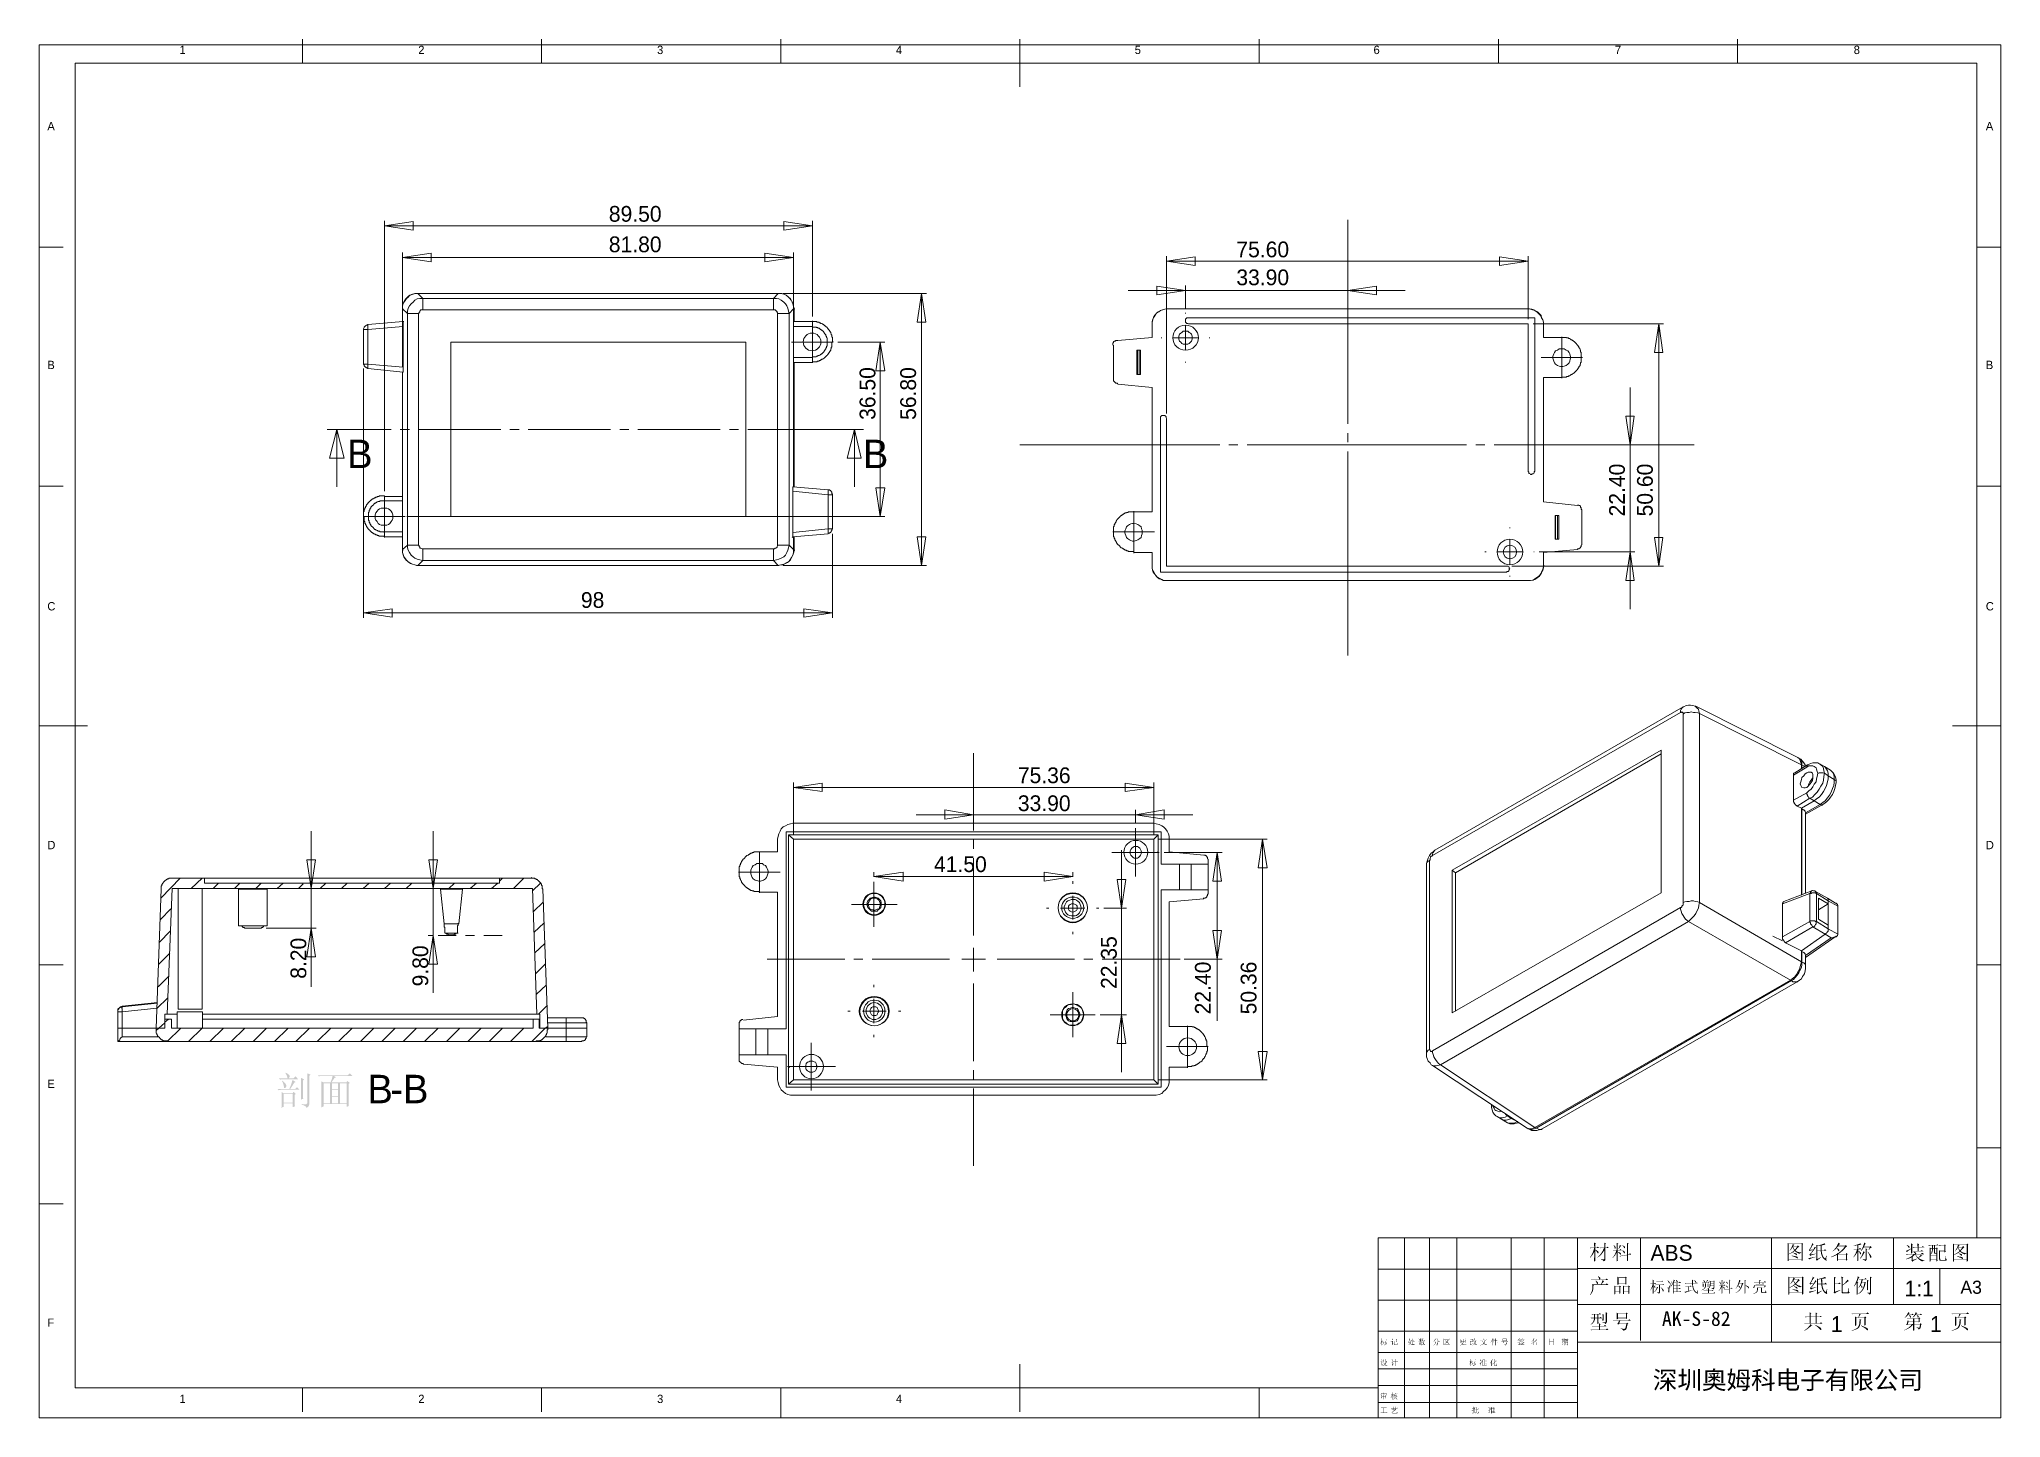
# Model space of a CAD drawing. Header units: millimetres. Extents: x 0 to 272, y 0 to 191.
import ezdxf

# ---------------------------------------------------------------- set-up
doc = ezdxf.new("R2010")
doc.units = ezdxf.units.MM

msp = doc.modelspace()

# ---------------------------------------------------------------- texts
at = {"color": 0, "attachment_point": 1}
for s, insert, char_height in [('{\\fCenturyGothic|b0|i0|c0;1}', (19.473333, 190.526134), 1.155023), ('{\\fCenturyGothic|b0|i0|c0;2}', (52.634444, 190.526134), 1.155023), ('{\\fCenturyGothic|b0|i0|c0;3}', (85.795556, 190.526134), 1.155023), ('{\\fCenturyGothic|b0|i0|c0;4}', (118.956667, 190.526134), 1.155023), ('{\\fCenturyGothic|b0|i0|c0;5}', (152.117778, 190.526134), 1.155023), ('{\\fCenturyGothic|b0|i0|c0;6}', (185.278889, 190.526134), 1.155023), ('{\\fCenturyGothic|b0|i0|c0;7}', (218.792778, 190.526134), 1.155023), ('{\\fCenturyGothic|b0|i0|c0;8}', (251.953889, 190.526134), 1.155023), ('{\\fCenturyGothic|b0|i0|c0;A}', (1.128889, 179.942801), 1.155023), ('{\\fCenturyGothic|b0|i0|c0;A}', (270.298333, 179.942801), 1.155023), ('{\\fCenturyGothic|b0|i0|c0;89.50}', (79.092778, 168.276242), 2.188464), ('{\\fCenturyGothic|b0|i0|c0;81.80}', (79.092778, 164.042908), 2.188464), ('{\\fCenturyGothic|b0|i0|c0;75.60}', (166.228889, 163.337353), 2.188464), ('{\\fCenturyGothic|b0|i0|c0;33.90}', (166.228889, 159.456797), 2.188464), ('{\\fCenturyGothic|b0|i0|c0;B}', (1.128889, 146.781689), 1.155023), ('{\\fCenturyGothic|b0|i0|c0;B}', (270.298333, 146.781689), 1.155023), ('{\\fCenturyGothic|b0|i0|c0;B}', (42.756667, 135.819727), 3.951393), ('{\\fCenturyGothic|b0|i0|c0;B}', (114.370556, 135.819727), 3.951393), ('{\\fCenturyGothic|b0|i0|c0;98}', (75.212222, 114.65402), 2.188464), ('{\\fCenturyGothic|b0|i0|c0;C}', (1.128889, 113.267801), 1.155023), ('{\\fCenturyGothic|b0|i0|c0;C}', (270.298333, 113.267801), 1.155023), ('{\\fCenturyGothic|b0|i0|c0;75.36}', (135.89, 90.312353), 2.188464), ('{\\fCenturyGothic|b0|i0|c0;33.90}', (135.89, 86.431797), 2.188464), ('{\\fCenturyGothic|b0|i0|c0;D}', (1.128889, 80.106689), 1.155023), ('{\\fCenturyGothic|b0|i0|c0;D}', (270.298333, 80.106689), 1.155023), ('{\\fCenturyGothic|b0|i0|c0;41.50}', (124.248333, 77.965131), 2.188464), ('{\\fCenturyGothic|b0|i0|c0;E}', (1.128889, 46.945578), 1.155023), ('{\\fCenturyGothic|b0|i0|c0; }', (44.167778, 47.625282), 3.951393), ('{\\fCenturyGothic|b0|i0|c0;B}', (45.578889, 47.625282), 3.951393), ('{\\fCenturyGothic|b0|i0|c0;-B}', (48.753889, 47.625282), 3.951393), ('{\\fCenturyGothic|b0|i0|c0;ABS}', (223.731667, 23.990131), 2.188464), ('{\\fCenturyGothic|b0|i0|c0;  }', (240.665, 19.40402), 2.188464), ('{\\fCenturyGothic|b0|i0|c0;A3}', (266.770556, 19.039276), 1.82372), ('{\\fCenturyGothic|b0|i0|c0;1:1}', (259.009444, 19.051242), 2.188464), ('{\\fCenturyGothic|b0|i0|c0;F}', (1.128889, 13.784467), 1.155023), ('{\\fCenturyGothic|b0|i0|c0;    }', (248.073333, 14.465131), 2.188464), ('{\\fCenturyGothic|b0|i0|c0;1}', (248.778889, 14.112353), 2.188464), ('{\\fCenturyGothic|b0|i0|c0;     }', (254.423333, 14.465131), 2.188464), ('{\\fCenturyGothic|b0|i0|c0;    }', (261.831667, 14.465131), 2.188464), ('{\\fCenturyGothic|b0|i0|c0;1}', (262.537222, 14.112353), 2.188464), ('{\\fCenturyGothic|b0|i0|c0;1}', (262.537222, 14.112353), 2.188464), ('{\\fCenturyGothic|b0|i0|c0; }', (204.681667, 11.132651), 0.972651), ('{\\fCenturyGothic|b0|i0|c0; }', (206.798333, 11.132651), 0.972651), ('{\\fCenturyGothic|b0|i0|c0; }', (211.031667, 11.132651), 0.972651), ('{\\fCenturyGothic,Bold|b0|i0|c0;    }', (260.067778, 9.015984), 0.972651), ('{\\fCenturyGothic|b0|i0|c0;           }', (252.306667, 5.488206), 0.972651), ('{\\fCenturyGothic|b0|i0|c0; }', (255.834444, 6.899317), 0.972651), ('{\\fCenturyGothic|b0|i0|c0;1}', (19.473333, 3.201134), 1.155023), ('{\\fCenturyGothic|b0|i0|c0;2}', (52.634444, 3.201134), 1.155023), ('{\\fCenturyGothic|b0|i0|c0;3}', (85.795556, 3.201134), 1.155023), ('{\\fCenturyGothic|b0|i0|c0;4}', (118.956667, 3.201134), 1.155023), ('{\\fCenturyGothic|b0|i0|c0;  }', (223.378889, 4.429873), 0.972651), ('{\\fCenturyGothic|b0|i0|c0;  }', (231.14, 4.429873), 0.972651), ('{\\fCenturyGothic|b0|i0|c0;  }', (239.959444, 4.429873), 0.972651), ('{\\fCenturyGothic|b0|i0|c0; }', (255.834444, 4.429873), 0.972651), ('{\\fCenturyGothic|b0|i0|c0;  }', (200.448333, 1.607651), 0.972651)]:
    msp.add_mtext(s, dxfattribs=dict(at, insert=insert, char_height=char_height))
at = {"color": 0, "char_height": 2.188464, "attachment_point": 7, "rotation": 90}
for s, insert in [('{\\fCenturyGothic|b0|i0|c0;36.50}', (116.134444, 138.571111)), ('{\\fCenturyGothic|b0|i0|c0;56.80}', (121.778889, 138.571111)), ('{\\fCenturyGothic|b0|i0|c0;22.40}', (220.203889, 125.165556)), ('{\\fCenturyGothic|b0|i0|c0;50.60}', (224.084444, 125.165556)), ('{\\fCenturyGothic|b0|i0|c0;8.20}', (37.112222, 60.96)), ('{\\fCenturyGothic|b0|i0|c0;9.80}', (54.045556, 59.901667)), ('{\\fCenturyGothic|b0|i0|c0;22.35}', (149.648333, 59.548889)), ('{\\fCenturyGothic|b0|i0|c0;22.40}', (162.701111, 56.021111)), ('{\\fCenturyGothic|b0|i0|c0;50.36}', (169.051111, 56.021111))]:
    msp.add_mtext(s, dxfattribs=dict(at, insert=insert))
at = {"attachment_point": 1}
for s, insert, char_height, width in [('{\\fSimSun|b0|i0|c0|p2;AK-S-82}', (225.326878, 14.761336), 2, 10.7409603), ('{\\fSimSun|b0|i0|c134|p2;深圳奧姆科电子有限公司}', (224.055837, 6.488315), 2.5, 51.12383287)]:
    msp.add_mtext(s, dxfattribs=dict(at, insert=insert, char_height=char_height, width=width))

# ---------------------------------------------------------------- hatches: boundary and pattern name
h = msp.add_hatch(color=0)
h.paths.add_polyline_path([(34.173583, 47.880764), (34.28331, 47.703944), (34.365131, 47.545212), (34.42008, 47.404049), (34.449191, 47.279939), (34.472101, 47.185802), (34.508447, 47.134556), (34.559262, 47.125685), (34.62558, 47.158672), (34.690692, 47.21431), (34.737201, 47.281317), (34.765106, 47.35866), (34.774408, 47.445304), (34.740388, 47.543489), (34.638671, 47.656144), (34.469775, 47.783268), (34.234217, 47.924861)])
h.paths.add_polyline_path([(33.286127, 47.120087), (33.451491, 46.954722), (33.645795, 46.999508), (33.864903, 47.015356), (35.954009, 47.015356), (35.579182, 47.406719), (35.309087, 47.120087)])
h.paths.add_polyline_path([(33.721587, 46.767309), (33.820719, 46.546995), (33.894531, 46.348385), (33.942504, 46.170446), (33.964122, 46.012144), (33.980658, 45.887087), (34.013731, 45.809572), (34.06334, 45.7796), (34.129486, 45.79717), (34.196752, 45.845832), (34.250064, 45.90948), (34.289941, 45.988631), (34.316899, 46.083802), (34.317664, 46.140377), (34.299243, 46.206706), (34.261573, 46.282724), (34.204589, 46.368367), (34.128226, 46.46357), (34.032421, 46.568269), (33.917107, 46.682398), (33.78222, 46.805894)])
h.paths.add_polyline_path([(35.165771, 46.910625), (34.983181, 46.285685), (34.730311, 45.648342), (33.076665, 45.648342), (33.24203, 45.482977), (33.436333, 45.532587), (33.655441, 45.549123), (36.13591, 45.549123), (35.788644, 45.918437), (35.518549, 45.648342), (34.85709, 45.648342), (35.125808, 46.074156), (35.435866, 46.557847), (35.62328, 46.623993)])
h.paths.add_polyline_path([(33.638905, 43.063142), (33.947585, 43.189922), (33.947585, 43.663967), (35.187819, 43.663967), (35.187819, 43.129288), (35.4965, 43.250556), (35.479275, 43.555102), (35.474451, 43.85138), (35.474451, 44.843568), (35.639816, 44.970347), (35.309087, 45.256979), (35.165771, 45.05303), (33.947585, 45.05303), (33.638905, 45.234931), (33.646139, 45.041747), (33.651307, 44.809806), (33.654407, 44.539624), (33.655441, 44.231719), (33.651307, 43.614358)])
h.paths.add_polyline_path([(33.947585, 44.948299), (35.187819, 44.948299), (35.187819, 43.768698), (33.947585, 43.768698)])
h.paths.add_polyline_path([(36.345372, 47.202769), (36.349484, 47.093473), (36.353468, 46.964024), (36.357193, 46.814421), (36.36053, 46.644664), (36.363351, 46.454753), (36.365525, 46.244688), (36.366925, 46.01447), (36.36742, 45.764097), (36.365525, 45.274291), (36.36053, 44.847013), (36.353468, 44.48278), (36.345372, 44.182109), (36.654052, 44.308889), (36.643631, 44.472273), (36.636827, 44.615502), (36.633123, 44.739095), (36.632003, 44.843568), (36.632003, 46.849991), (36.797368, 46.993307)])
h.paths.add_polyline_path([(37.232828, 46.993307), (37.232828, 43.812795), (37.210177, 43.693681), (37.167371, 43.608156), (37.104929, 43.554671), (37.023366, 43.531675), (36.919066, 43.530556), (36.788411, 43.53512), (36.631917, 43.544853), (36.450102, 43.559236), (36.450102, 43.476554), (36.712791, 43.396972), (36.906233, 43.298787), (37.031462, 43.181998), (37.089512, 43.046606), (37.276581, 43.143758), (37.407839, 43.286385), (37.483287, 43.474487), (37.502924, 43.708064), (37.502924, 47.489401), (37.690337, 47.632717), (37.21078, 47.842179), (37.225938, 47.452883)])
h = msp.add_hatch(color=0)
h.paths.add_polyline_path([(40.632503, 44.595521), (41.497911, 44.595521), (41.497911, 43.663967), (40.632503, 43.663967)])
h.paths.add_polyline_path([(40.44509, 46.557847), (39.474951, 46.557847), (39.160759, 46.723212), (39.168855, 46.370779), (39.175917, 45.958401), (39.180912, 45.486078), (39.182807, 44.953811), (39.180912, 44.415342), (39.175917, 43.924416), (39.168855, 43.481032), (39.160759, 43.085191), (39.474951, 43.228507), (39.474951, 43.559236), (42.677512, 43.559236), (42.677512, 43.167873), (42.986193, 43.294653), (42.980498, 43.608598), (42.975771, 43.942761), (42.971949, 44.297208), (42.968967, 44.672002), (42.96676, 45.067208), (42.965264, 45.482891), (42.964413, 45.919116), (42.964144, 46.375946), (43.129509, 46.497214), (42.79878, 46.767309), (42.633415, 46.557847), (40.588406, 46.557847), (40.779265, 46.867906), (41.023866, 47.219306), (41.21128, 47.285451), (40.919135, 47.467352), (43.504335, 47.467352), (43.129509, 47.842179), (42.842877, 47.572083), (38.664665, 47.572083), (38.83003, 47.406719), (39.024333, 47.451505), (39.243441, 47.467352), (40.731722, 47.467352), (40.617345, 47.0126)])
h.paths.add_polyline_path([(39.474951, 46.458628), (40.362408, 46.458628), (40.362408, 43.663967), (39.474951, 43.663967)])
h.paths.add_polyline_path([(41.768007, 46.458628), (42.677512, 46.458628), (42.677512, 43.663967), (41.768007, 43.663967)])
h.paths.add_polyline_path([(40.632503, 46.458628), (41.497911, 46.458628), (41.497911, 45.648342), (40.632503, 45.648342)])
h.paths.add_polyline_path([(40.632503, 45.549123), (41.497911, 45.549123), (41.497911, 44.700252), (40.632503, 44.700252)])
h = msp.add_hatch(color=0)
h.paths.add_polyline_path([(216.876313, 22.035382), (216.876313, 21.98026), (217.085774, 21.897578), (217.167079, 21.830743), (217.240115, 21.726701), (217.364138, 21.796292), (217.438552, 21.870017), (217.470936, 21.949255), (217.482649, 22.024358), (217.482649, 23.578785), (217.94567, 23.578785), (217.758257, 23.766198), (217.625965, 23.633906), (217.482649, 23.633906), (217.482649, 24.13), (217.581868, 24.20717), (217.30626, 24.317413), (217.317285, 23.633906), (216.644802, 23.633906), (216.732997, 23.545712), (216.832215, 23.578785), (217.284212, 23.578785), (217.091889, 23.173814), (216.870111, 22.819486), (216.618361, 22.516834), (216.336122, 22.266892), (216.369194, 22.233819), (216.654534, 22.436477), (216.907318, 22.672725), (217.128063, 22.943078), (217.317285, 23.248056), (217.317285, 22.101528), (217.296614, 22.027114), (217.234602, 22.002309), (217.180945, 22.004376), (217.103, 22.010577), (217.001283, 22.020913)])
h.paths.add_polyline_path([(216.082563, 23.292153), (216.235525, 23.11852), (216.347146, 22.928351), (216.387453, 22.849975), (216.425694, 22.813974), (216.461868, 22.82138), (216.495974, 22.873229), (216.515525, 22.940495), (216.515956, 23.002076), (216.496749, 23.058489), (216.457389, 23.110252), (216.396497, 23.158914), (216.313384, 23.214294), (216.208567, 23.276908), (216.082563, 23.347274), (216.082563, 23.56776), (216.600705, 23.56776), (216.413292, 23.755174), (216.281, 23.622882), (216.082563, 23.622882), (216.082563, 24.13), (216.181781, 24.20717), (215.906174, 24.317413), (215.917198, 23.622882), (215.33291, 23.622882), (215.421104, 23.534687), (215.520323, 23.56776), (215.917198, 23.56776), (215.805749, 23.189489), (215.670529, 22.848424), (215.512571, 22.544567), (215.33291, 22.277917), (215.365983, 22.244844), (215.543577, 22.443454), (215.695334, 22.643097), (215.820218, 22.844807), (215.917198, 23.049618), (215.916251, 22.654982), (215.913753, 22.298587), (215.910222, 21.981466), (215.906174, 21.704653), (216.093587, 21.781823), (216.089948, 21.854181), (216.087213, 21.959676), (216.085254, 22.098373), (216.083941, 22.270337), (216.083144, 22.475633), (216.082735, 22.714324), (216.082584, 22.986476)])
h = msp.add_hatch(color=0)
h.paths.add_polyline_path([(219.193181, 22.101528), (219.193181, 23.005521), (219.370947, 22.852559), (219.490837, 22.707865), (219.530025, 22.651882), (219.564562, 22.632072), (219.593931, 22.647403), (219.617616, 22.69684), (219.625196, 22.812595), (219.579031, 22.895278), (219.524168, 22.930418), (219.441916, 22.969692), (219.33176, 23.0131), (219.193181, 23.060642), (219.193181, 23.248056), (219.744396, 23.248056), (219.556983, 23.435469), (219.424691, 23.303177), (219.193181, 23.303177), (219.193181, 24.107951), (219.281375, 24.185122), (219.03884, 24.295365), (219.049865, 23.303177), (218.542747, 23.303177), (218.630941, 23.214983), (218.73016, 23.248056), (219.005767, 23.248056), (218.900434, 22.954533), (218.774946, 22.685816), (218.629821, 22.441903), (218.465576, 22.222795), (218.487625, 22.189722), (218.662291, 22.368437), (218.81422, 22.556969), (218.943411, 22.754804), (219.049865, 22.961424), (219.048917, 22.614244), (219.046419, 22.292386), (219.042888, 21.996366), (219.03884, 21.726701), (219.204205, 21.82592), (219.194559, 21.976126)])
h.paths.add_polyline_path([(218.641965, 23.986684), (218.608892, 23.964635), (218.667803, 23.842765), (218.712245, 23.733814), (218.742218, 23.638299), (218.75772, 23.556736), (218.770123, 23.493777), (218.790793, 23.46234), (218.819732, 23.462943), (218.856939, 23.496102), (218.907238, 23.591876), (218.895524, 23.700052), (218.861332, 23.758016), (218.808019, 23.824765), (218.735069, 23.900815)])
h.paths.add_polyline_path([(219.865663, 23.953611), (219.843615, 23.920538), (219.98762, 23.739326), (220.069613, 23.595321), (220.09459, 23.545626), (220.1206, 23.528486), (220.148678, 23.543386), (220.179856, 23.589809), (220.20535, 23.696607), (220.168832, 23.782734), (220.122237, 23.818736), (220.056521, 23.859905), (219.971169, 23.905208)])
h.paths.add_polyline_path([(219.843615, 23.25908), (219.821566, 23.226007), (219.962815, 23.04135), (220.042052, 22.889766), (220.06479, 22.83697), (220.091661, 22.818797), (220.122667, 22.83473), (220.157807, 22.884253), (220.181406, 22.946437), (220.185368, 23.001387), (220.168659, 23.050135), (220.130247, 23.093715), (220.007601, 23.172263)])
h.paths.add_polyline_path([(220.460976, 22.630694), (219.435715, 22.46533), (219.568007, 22.377135), (219.656201, 22.443281), (220.460976, 22.575573), (220.449951, 21.737726), (220.62634, 21.814896), (220.619967, 21.962777), (220.616694, 22.14218), (220.615488, 22.353623), (220.615316, 22.597622), (221.078337, 22.685816), (220.868875, 22.851181), (220.769656, 22.685816), (220.615316, 22.652743), (220.615316, 24.118976), (220.70351, 24.196146), (220.449951, 24.295365), (220.453999, 23.930615), (220.457531, 23.531242), (220.460028, 23.097763)])
h.paths.add_polyline_path([(219.67825, 23.865417), (219.468788, 24.008733), (219.386106, 23.699363), (219.270351, 23.435469), (219.303424, 23.41342), (219.420557, 23.57534), (219.512885, 23.716589), (219.591434, 23.815807)])
h = msp.add_hatch(color=0)
h.paths.add_polyline_path([(244.859087, 24.074878), (244.925233, 24.141024), (244.770892, 24.273316), (244.682698, 24.174097), (242.951882, 24.174097), (242.775493, 24.273316), (242.783072, 24.051452), (242.786517, 23.854392), (242.786517, 22.189722), (242.775493, 21.737726), (242.940858, 21.803872), (242.940858, 21.991285), (244.704747, 21.991285), (244.704747, 21.759774), (244.870111, 21.847969), (244.860465, 22.036071), (244.859087, 22.244844)])
h.paths.add_polyline_path([(242.940858, 24.118976), (243.492073, 24.118976), (243.477604, 24.048696), (243.450732, 23.961879), (243.411458, 23.858526), (243.359781, 23.738637), (243.223355, 23.481633), (243.062125, 23.237031), (243.095198, 23.214983), (243.292946, 23.438914), (243.470024, 23.700052), (243.565109, 23.476121), (243.701535, 23.248056), (243.548572, 23.117831), (243.370806, 22.99174), (243.168234, 22.869784), (242.940858, 22.751962)])
h.paths.add_polyline_path([(242.940858, 22.046406), (242.940858, 22.707865), (243.166339, 22.792442), (243.380452, 22.896656), (243.584229, 23.019473), (243.778705, 23.159861), (243.927361, 23.026536), (244.09152, 22.915948), (244.270148, 22.828098), (244.462212, 22.762986), (244.480815, 22.808634), (244.520089, 22.847046), (244.580034, 22.879258), (244.660649, 22.906302), (244.660649, 22.950399), (244.415703, 22.975204), (244.201763, 23.033082), (244.018828, 23.124032), (243.866899, 23.248056), (244.031575, 23.427201), (244.159043, 23.573273), (244.265841, 23.675936), (244.385042, 23.733125), (244.197628, 23.931562), (244.09841, 23.821319), (243.547194, 23.821319), (243.629877, 23.942587), (243.723583, 24.008733), (243.514122, 24.118976), (244.704747, 24.118976), (244.704747, 22.046406)])
h.paths.add_polyline_path([(243.514122, 23.766198), (244.09841, 23.766198), (243.940624, 23.526419), (243.778705, 23.33625), (243.712559, 23.412731), (243.646413, 23.509883), (243.580267, 23.627705)])
h.paths.add_polyline_path([(243.591292, 22.917326), (243.580267, 22.873229), (243.70541, 22.79382), (243.808333, 22.721645), (243.889551, 22.657738), (243.949582, 22.603134), (243.990923, 22.563946), (244.023996, 22.554213), (244.0488, 22.574453), (244.065337, 22.625182), (244.052245, 22.732669), (243.977142, 22.807083), (243.909877, 22.832835), (243.823491, 22.860138), (243.717468, 22.888474)])
h.paths.add_polyline_path([(243.359781, 22.509427), (243.359781, 22.46533), (243.600593, 22.388763), (243.793863, 22.315813), (243.939591, 22.245963), (244.037776, 22.178698), (244.103061, 22.129175), (244.150775, 22.113241), (244.181953, 22.131414), (244.197628, 22.18421), (244.19048, 22.247169), (244.16111, 22.30341), (244.110037, 22.352417), (244.037776, 22.393672), (243.930289, 22.425711), (243.781461, 22.455684), (243.591292, 22.483589)])
h = msp.add_hatch(color=0)
h.paths.add_polyline_path([(246.911372, 22.046406), (246.911372, 23.203958), (247.363368, 23.203958), (247.395321, 22.939547), (247.441227, 22.709243), (247.500569, 22.514078), (247.57283, 22.355087), (247.653445, 22.219608), (247.746463, 22.102217), (247.851883, 22.002395), (247.969705, 21.919627), (248.073058, 21.860629), (248.143338, 21.832121), (248.180545, 21.833585), (248.184679, 21.864505), (248.16263, 21.97337), (248.157118, 22.10704), (248.166764, 22.281362), (248.201215, 22.509427), (248.146094, 22.520451), (248.088216, 22.330282), (248.046875, 22.206259), (248.026377, 22.165951), (247.998644, 22.144247), (247.964709, 22.141146), (247.925608, 22.156649), (247.877118, 22.19067), (247.822944, 22.251045), (247.763602, 22.337258), (247.699609, 22.448793), (247.634583, 22.588492), (247.580409, 22.76023), (247.537604, 22.965041), (247.506684, 23.203958), (248.168142, 23.203958), (247.958681, 23.41342), (247.80434, 23.25908), (247.506684, 23.25908), (247.484635, 23.942587), (247.683159, 23.979622), (247.840858, 24.007355), (247.95825, 24.024752), (248.035851, 24.030781), (247.88151, 24.240243), (247.679628, 24.132067), (247.457075, 24.05283), (247.197314, 23.986684), (246.900347, 23.920538), (246.746007, 24.041806), (246.761165, 23.901246), (246.768056, 23.744149), (246.768056, 22.123576), (246.746696, 22.041583), (246.712934, 21.98026), (246.845226, 21.803872), (246.933162, 21.894994), (247.065023, 22.003687), (247.241326, 22.130983), (247.462587, 22.277917), (247.451563, 22.31099)])
h.paths.add_polyline_path([(247.341319, 23.920538), (247.346143, 23.61048), (247.363368, 23.25908), (246.911372, 23.25908), (246.911372, 23.854392)])
h.paths.add_polyline_path([(246.194792, 24.240243), (246.158704, 24.117253), (246.108664, 23.979794), (246.045188, 23.827865), (245.968793, 23.661467), (245.888178, 23.509711), (245.819965, 23.402396), (245.764155, 23.340556), (245.720747, 23.325226), (245.842014, 23.137812), (245.913672, 23.192934), (246.001866, 23.231519), (246.122445, 23.259769), (246.305035, 23.292153), (246.168609, 23.098883), (246.056988, 22.949021), (245.970171, 22.842568), (245.90816, 22.779523), (245.825477, 22.717511), (245.775868, 22.69684), (245.930208, 22.46533), (246.053198, 22.54405), (246.215462, 22.615536), (246.417, 22.680821), (246.657813, 22.740937), (246.646788, 22.785035), (245.941233, 22.674792), (246.163786, 22.938686), (246.398741, 23.248056), (246.505195, 23.394817), (246.593045, 23.504371), (246.662291, 23.576718), (246.712934, 23.611858), (246.525521, 23.755174), (246.476084, 23.624777), (246.42768, 23.514017), (246.381344, 23.421861), (246.338108, 23.347274), (245.875087, 23.314201), (245.972238, 23.474398), (246.056988, 23.615992), (246.129335, 23.738982), (246.18928, 23.843368), (246.291254, 23.999086), (246.393229, 24.096927)])
h.paths.add_polyline_path([(245.654601, 22.178698), (245.764844, 21.98026), (245.894379, 22.05812), (246.090061, 22.140113), (246.338108, 22.223484), (246.635764, 22.31099), (246.62474, 22.355087), (246.434398, 22.313746), (246.276096, 22.280673), (246.1488, 22.255868), (246.051476, 22.239332), (245.869575, 22.209015)])
h = msp.add_hatch(color=0)
h.paths.add_polyline_path([(250.925983, 23.744149), (251.04725, 23.799271), (250.837788, 23.997708), (250.738569, 23.876441), (249.812528, 23.876441), (249.966868, 24.085903), (250.088135, 24.13), (249.834576, 24.306389), (249.67748, 23.962568), (249.470774, 23.639418), (249.239264, 23.355543), (249.007753, 23.137812), (249.040826, 23.10474), (249.229876, 23.236084), (249.416342, 23.398951), (249.599707, 23.593857), (249.779455, 23.821319), (250.738569, 23.821319), (250.52773, 23.53262), (250.275549, 23.264592), (250.002697, 23.024124), (249.746382, 22.829132), (249.625115, 22.873229), (249.625115, 22.762986), (249.237886, 22.534921), (248.809316, 22.344062), (248.82034, 22.299965), (249.23513, 22.440525), (249.625115, 22.630694), (249.625115, 22.277917), (249.624167, 22.199455), (249.621669, 22.088436), (249.618138, 21.945379), (249.61409, 21.770799), (249.779455, 21.836944), (249.779455, 21.98026), (250.881885, 21.98026), (250.881885, 21.803872), (251.04725, 21.892066), (251.036226, 22.244844), (251.036226, 22.663767), (251.12442, 22.729913), (250.948031, 22.873229), (250.859837, 22.762986), (249.856625, 22.762986), (250.133611, 22.952466), (250.402328, 23.170885), (250.662088, 23.428579)])
h.paths.add_polyline_path([(249.581017, 23.56776), (249.547944, 23.534687), (249.641048, 23.439603), (249.713998, 23.352786), (249.767311, 23.274238), (249.801503, 23.203958), (249.823294, 23.151248), (249.847668, 23.12541), (249.875142, 23.126444), (249.906234, 23.154349), (249.947576, 23.23772), (249.955844, 23.325226), (249.926733, 23.371648), (249.855247, 23.42789), (249.740353, 23.493432)])
h.paths.add_polyline_path([(249.779455, 22.707865), (250.881885, 22.707865), (250.881885, 22.046406), (249.779455, 22.046406)])
h = msp.add_hatch(color=0)
h.paths.add_polyline_path([(254.025576, 23.325226), (254.058649, 23.303177), (254.187496, 23.46303), (254.295672, 23.573273), (254.386622, 23.635284), (254.477573, 23.655955), (254.29016, 23.865417), (254.168892, 23.744149), (253.386167, 23.744149), (253.466868, 23.920021), (253.535684, 24.051452), (253.593131, 24.139474), (253.639726, 24.185122), (253.408215, 24.317413), (253.337935, 24.069366), (253.242851, 23.77171), (253.109181, 23.452005), (252.93417, 23.148837), (252.956219, 23.115764), (253.059485, 23.22549), (253.162235, 23.356921), (253.263952, 23.511089), (253.364118, 23.689028), (254.179917, 23.689028)])
h.paths.add_polyline_path([(253.617677, 22.079479), (253.610098, 22.030559), (253.590116, 22.002309), (253.553943, 21.998347), (253.478495, 22.003687), (253.363774, 22.019362), (253.209778, 22.046406), (253.198753, 22.002309), (253.329667, 21.949255), (253.41924, 21.892066), (253.48194, 21.830743), (253.540507, 21.74875), (253.649372, 21.813518), (253.716896, 21.870017), (253.74928, 21.936852), (253.760993, 22.024358), (253.760993, 23.33625), (253.849188, 23.41342), (253.606653, 23.534687), (253.608709, 23.455881), (253.610701, 23.347619), (253.612563, 23.209901), (253.614232, 23.042728), (253.615642, 22.846099), (253.61673, 22.620015), (253.617429, 22.364475)])
h.paths.add_polyline_path([(253.286948, 23.126788), (253.230448, 22.922839), (253.132608, 22.66928), (252.991359, 22.392294), (252.812903, 22.123576), (252.834951, 22.090503), (252.995234, 22.245447), (253.145699, 22.43708), (253.286862, 22.664887), (253.41924, 22.928351), (253.507434, 22.994497)])
h.paths.add_polyline_path([(253.893285, 23.071667), (253.871236, 23.038594), (254.016619, 22.799504), (254.124795, 22.597622), (254.19852, 22.419855), (254.251575, 22.266892), (254.270178, 22.205828), (254.292916, 22.171119), (254.319788, 22.162248), (254.350793, 22.178698), (254.396958, 22.236576), (254.422451, 22.31099), (254.405226, 22.409519), (254.334257, 22.553524), (254.269231, 22.647662), (254.173715, 22.765053), (254.048228, 22.906216)])
h.paths.add_polyline_path([(252.592417, 23.137812), (252.724019, 22.988984), (252.818415, 22.807083), (252.852435, 22.728535), (252.888006, 22.691328), (252.92461, 22.695462), (252.961731, 22.740937), (252.983349, 22.805189), (252.981712, 22.866339), (252.956305, 22.925422), (252.906609, 22.983472), (252.761915, 23.09027), (252.592417, 23.192934), (252.592417, 23.402396), (253.01134, 23.402396), (252.823927, 23.589809), (252.691635, 23.457517), (252.592417, 23.457517), (252.592417, 23.964635), (252.73401, 23.997622), (252.852866, 24.021824), (252.948984, 24.036724), (253.022365, 24.041806), (252.879049, 24.240243), (252.683367, 24.136201), (252.454613, 24.05283), (252.20381, 23.981861), (251.953007, 23.931562), (251.953007, 23.887465), (252.449101, 23.942587), (252.449101, 23.457517), (251.919934, 23.457517), (252.008128, 23.369323), (252.107347, 23.402396), (252.427052, 23.402396), (252.331278, 23.112319), (252.206566, 22.818108), (252.05636, 22.538366), (251.897885, 22.299965), (251.919934, 22.266892), (252.070829, 22.419682), (252.209322, 22.596243), (252.335413, 22.795542), (252.449101, 23.016545), (252.448153, 22.584358), (252.445656, 22.229685), (252.442124, 21.951494), (252.438076, 21.74875), (252.603441, 21.814896), (252.599802, 21.904296), (252.597068, 22.0154), (252.595108, 22.148209), (252.593795, 22.302721), (252.592998, 22.478938), (252.592589, 22.676859), (252.592438, 22.896484)])
h = msp.add_hatch(color=0)
h.paths.add_polyline_path([(259.333559, 24.001236), (259.31151, 23.968163), (259.4016, 23.873165), (259.474119, 23.786951), (259.530102, 23.710039), (259.570582, 23.642946), (259.59952, 23.592217), (259.628459, 23.571977), (259.657398, 23.58171), (259.686337, 23.620898), (259.714587, 23.711848), (259.697361, 23.786262), (259.65602, 23.821402), (259.581606, 23.868944), (259.474119, 23.928889)])
h.paths.add_polyline_path([(260.072188, 24.023285), (260.171406, 24.089431), (259.917847, 24.232747), (259.921895, 24.129308), (259.925426, 23.975742), (259.927924, 23.771534), (259.928872, 23.516167), (259.684959, 23.389904), (259.482387, 23.291546), (259.321157, 23.220061), (259.201267, 23.174413), (259.355608, 22.998024), (259.369991, 23.034284), (259.404528, 23.077262), (259.458702, 23.127474), (259.531997, 23.185437), (259.713898, 23.309461), (259.928872, 23.450021), (259.925426, 23.090353), (259.917847, 22.788562), (260.072188, 22.887781)])
h.paths.add_polyline_path([(260.10526, 23.70358), (260.193455, 23.615385), (260.297497, 23.64019), (260.413941, 23.648458), (260.810816, 23.648458), (260.810816, 23.174413), (260.226528, 23.174413), (260.314722, 23.086219), (260.418764, 23.111023), (260.535208, 23.119292), (261.61559, 23.119292), (261.406128, 23.306705), (261.262813, 23.174413), (260.954132, 23.174413), (260.954132, 23.648458), (261.780955, 23.648458), (261.560469, 23.85792), (261.406128, 23.70358), (260.954132, 23.70358), (260.954132, 24.023285), (261.075399, 24.089431), (260.799792, 24.221722), (260.80384, 24.133786), (260.807371, 24.018462), (260.809869, 23.875232), (260.810816, 23.70358)])
h.paths.add_polyline_path([(260.491111, 22.733441), (259.201267, 22.733441), (259.289462, 22.645247), (259.393504, 22.670051), (259.509948, 22.678319), (260.259601, 22.678319), (260.025851, 22.471441), (259.770397, 22.296603), (259.492206, 22.15277), (259.190243, 22.03891), (259.212292, 21.994812), (259.451984, 22.056824), (259.666355, 22.127104), (259.854888, 22.205652), (260.017066, 22.292469), (260.017066, 21.96174), (260.005353, 21.899039), (259.972969, 21.840472), (260.094236, 21.653059), (260.155128, 21.72532), (260.28785, 21.817735), (260.491886, 21.929786), (260.766719, 22.060958), (260.74467, 22.105056), (260.160382, 21.917642), (260.160382, 22.391687), (260.480087, 22.678319), (260.60101, 22.465499), (260.724, 22.282133), (260.849057, 22.128741), (260.976181, 22.005837), (261.239386, 21.820491), (261.527396, 21.697156), (261.536611, 21.749005), (261.58045, 21.789485), (261.658396, 21.819629), (261.769931, 21.840472), (261.769931, 21.895594), (261.509481, 21.927289), (261.290373, 22.000325), (261.103649, 22.096098), (260.954132, 22.204274), (261.136722, 22.311072), (261.273837, 22.3972), (261.37719, 22.450943), (261.472274, 22.479882), (261.251788, 22.645247), (261.205366, 22.564459), (261.132588, 22.470236), (261.033972, 22.361543), (260.910035, 22.237347), (260.690927, 22.468169), (260.546233, 22.678319), (261.758906, 22.678319), (261.483299, 22.920854), (261.262813, 22.733441), (260.568281, 22.733441), (260.614704, 22.781156), (260.637872, 22.82577), (260.637269, 22.868316), (260.612378, 22.90983), (260.56053, 22.94807), (260.486977, 22.988378), (260.390687, 23.030753), (260.270625, 23.075194), (260.248576, 23.042122), (260.371222, 22.927055), (260.43599, 22.849196)])
h = msp.add_hatch(color=0)
h.paths.add_polyline_path([(264.693135, 23.879969), (264.770306, 23.946115), (264.615965, 24.078406), (264.527771, 23.979187), (263.756069, 23.979187), (263.844264, 23.890993), (263.948306, 23.915798), (264.06475, 23.924066), (264.549819, 23.924066), (264.549819, 23.185437), (263.954507, 23.185437), (263.800167, 23.284656), (263.802223, 23.209467), (263.804215, 23.112057), (263.806077, 22.992426), (263.807746, 22.850574), (263.809156, 22.686502), (263.810244, 22.500208), (263.810943, 22.291694), (263.811191, 22.060958), (263.8279, 21.939002), (263.878715, 21.854253), (263.96467, 21.80671), (264.086799, 21.796375), (264.660063, 21.796375), (264.741711, 21.80249), (264.813025, 21.828759), (264.874003, 21.874665), (264.924646, 21.939691), (264.833695, 21.994123), (264.792354, 22.094031), (264.775129, 22.241481), (264.770306, 22.446809), (264.715184, 22.446809), (264.706916, 22.303062), (264.698648, 22.185671), (264.690379, 22.094117), (264.682111, 22.027885), (264.641459, 21.943825), (264.571868, 21.917642), (264.130896, 21.917642), (264.052175, 21.925997), (263.997226, 21.959673), (263.965014, 22.019187), (263.954507, 22.105056), (263.954507, 23.130316), (264.549819, 23.130316), (264.549819, 22.964951), (264.70416, 23.031097), (264.697786, 23.186213), (264.694513, 23.379052), (264.693308, 23.610132)])
h.paths.add_polyline_path([(263.579681, 23.461045), (263.656851, 23.527191), (263.50251, 23.659483), (263.42534, 23.560264), (263.248951, 23.560264), (263.248951, 23.924066), (263.745045, 23.924066), (263.568656, 24.111479), (263.436365, 23.979187), (262.32291, 23.979187), (262.411104, 23.890993), (262.515146, 23.915798), (262.63159, 23.924066), (262.830028, 23.924066), (262.830028, 23.560264), (262.642615, 23.560264), (262.488274, 23.648458), (262.492322, 23.450021), (262.495854, 23.21851), (262.498351, 22.953927), (262.499299, 22.656271), (262.498351, 22.360509), (262.495854, 22.100921), (262.492322, 21.876473), (262.488274, 21.686132), (262.642615, 21.741253), (262.642615, 21.983788), (263.436365, 21.983788), (263.436365, 21.697156), (263.590705, 21.774326), (263.587066, 21.874837), (263.584331, 22.00687), (263.582372, 22.170426), (263.581059, 22.365505), (263.580262, 22.592106), (263.579853, 22.85023), (263.579702, 23.139876)])
h.paths.add_polyline_path([(262.962319, 23.924066), (263.11666, 23.924066), (263.11666, 23.560264), (262.962319, 23.560264)])
h.paths.add_polyline_path([(263.248951, 23.505142), (263.436365, 23.505142), (263.436365, 22.887781), (263.326122, 22.887781), (263.266866, 22.912586), (263.248951, 22.987)])
h.paths.add_polyline_path([(262.962319, 23.505142), (263.11666, 23.505142), (263.11666, 22.931878), (263.120794, 22.859531), (263.149733, 22.807855), (263.203476, 22.776849), (263.282024, 22.766514), (263.436365, 22.766514), (263.436365, 22.523979), (262.642615, 22.523979), (262.642615, 22.678319), (262.777059, 22.807511), (262.874814, 22.988378), (262.936395, 23.220922)])
h.paths.add_polyline_path([(262.642615, 23.505142), (262.830028, 23.505142), (262.817798, 23.252961), (262.781796, 23.042122), (262.723058, 22.872623), (262.642615, 22.744465)])
h.paths.add_polyline_path([(262.642615, 22.468858), (263.436365, 22.468858), (263.436365, 22.03891), (262.642615, 22.03891)])
h = msp.add_hatch(color=0)
h.paths.add_polyline_path([(267.803753, 23.990212), (267.869899, 24.056358), (267.715559, 24.188649), (267.627365, 24.089431), (265.896549, 24.089431), (265.72016, 24.188649), (265.727739, 23.966785), (265.731184, 23.769726), (265.731184, 22.105056), (265.72016, 21.653059), (265.885524, 21.719205), (265.885524, 21.906618), (267.649413, 21.906618), (267.649413, 21.675108), (267.814778, 21.763302), (267.805132, 21.951404), (267.803753, 22.160177)])
h.paths.add_polyline_path([(265.885524, 24.034309), (266.43674, 24.034309), (266.42227, 23.964029), (266.395398, 23.877213), (266.356124, 23.77386), (266.304448, 23.65397), (266.168022, 23.396966), (266.006792, 23.152365), (266.039865, 23.130316), (266.237613, 23.354247), (266.414691, 23.615385), (266.509776, 23.391454), (266.646201, 23.163389), (266.493239, 23.033164), (266.315472, 22.907074), (266.112901, 22.785117), (265.885524, 22.667295)])
h.paths.add_polyline_path([(265.885524, 21.96174), (265.885524, 22.623198), (266.111006, 22.707775), (266.325118, 22.811989), (266.528896, 22.934807), (266.723372, 23.075194), (266.872027, 22.941869), (267.036186, 22.831282), (267.214814, 22.743432), (267.406878, 22.678319), (267.425482, 22.723967), (267.464756, 22.76238), (267.524701, 22.794591), (267.605316, 22.821635), (267.605316, 22.865733), (267.36037, 22.890537), (267.146429, 22.948415), (266.963495, 23.039365), (266.811566, 23.163389), (266.976242, 23.342534), (267.10371, 23.488606), (267.210508, 23.59127), (267.329708, 23.648458), (267.142295, 23.846896), (267.043076, 23.736653), (266.491861, 23.736653), (266.574543, 23.85792), (266.66825, 23.924066), (266.458788, 24.034309), (267.649413, 24.034309), (267.649413, 21.96174)])
h.paths.add_polyline_path([(266.458788, 23.681531), (267.043076, 23.681531), (266.885291, 23.441753), (266.723372, 23.251583), (266.657226, 23.328064), (266.59108, 23.425216), (266.524934, 23.543038)])
h.paths.add_polyline_path([(266.535958, 22.83266), (266.524934, 22.788562), (266.650077, 22.709153), (266.752999, 22.636978), (266.834217, 22.573072), (266.894248, 22.518467), (266.935589, 22.479279), (266.968662, 22.469547), (266.993467, 22.489787), (267.010003, 22.540516), (266.996912, 22.648003), (266.921809, 22.722417), (266.854544, 22.748169), (266.768158, 22.775471), (266.662135, 22.803807)])
h.paths.add_polyline_path([(266.304448, 22.42476), (266.304448, 22.380663), (266.54526, 22.304096), (266.73853, 22.231146), (266.884257, 22.161297), (266.982443, 22.094031), (267.047727, 22.044508), (267.095442, 22.028574), (267.12662, 22.046747), (267.142295, 22.099543), (267.135147, 22.162503), (267.105777, 22.218744), (267.054704, 22.26775), (266.982443, 22.309005), (266.874956, 22.341045), (266.726128, 22.371017), (266.535958, 22.398922)])
h = msp.add_hatch(color=0)
h.paths.add_polyline_path([(216.093587, 19.043385), (216.196251, 18.881466), (216.269976, 18.690608), (216.297795, 18.603791), (216.331298, 18.558316), (216.36997, 18.554182), (216.413292, 18.591389), (216.444298, 18.646166), (216.454633, 18.70301), (216.444298, 18.761921), (216.413292, 18.822899), (216.293402, 18.945545), (216.115635, 19.076458)])
h.paths.add_polyline_path([(217.07475, 19.087483), (217.047878, 18.992484), (217.000336, 18.864929), (216.932123, 18.705335), (216.84324, 18.514219), (215.840028, 18.514219), (215.652615, 18.613437), (215.65606, 18.286842), (215.647102, 17.90237), (215.621264, 17.696698), (215.560286, 17.493092), (215.464168, 17.291554), (215.33291, 17.092083), (215.354958, 17.05901), (215.503873, 17.215418), (215.620231, 17.371825), (215.704549, 17.530299), (215.757345, 17.692908), (215.809711, 18.044997), (215.829003, 18.459097), (217.8685, 18.459097), (217.670063, 18.657535), (217.526747, 18.514219), (216.909385, 18.514219), (217.007571, 18.641343), (217.095421, 18.749863), (217.172935, 18.83978), (217.240115, 18.911094), (217.328309, 18.955191)])
h.paths.add_polyline_path([(215.432128, 19.197726), (215.520323, 19.109531), (215.624365, 19.134336), (215.740809, 19.142604), (217.8685, 19.142604), (217.670063, 19.341042), (217.526747, 19.197726), (216.677875, 19.197726), (216.747035, 19.266972), (216.780539, 19.334151), (216.777869, 19.399264), (216.738509, 19.462309), (216.603461, 19.573241), (216.43534, 19.671771), (216.413292, 19.638698), (216.497352, 19.529833), (216.556608, 19.429236), (216.622753, 19.197726)])
h = msp.add_hatch(color=0)
h.paths.add_polyline_path([(220.802729, 18.161441), (220.879899, 18.227587), (220.714535, 18.370903), (220.62634, 18.26066), (220.075125, 18.26066), (219.90976, 18.370903), (219.91734, 18.090472), (219.920785, 17.764566), (219.91734, 17.436593), (219.90976, 17.158229), (220.075125, 17.224375), (220.075125, 17.444861), (220.648389, 17.444861), (220.648389, 17.191302), (220.813753, 17.257448), (220.810115, 17.296744), (220.80738, 17.356839), (220.805421, 17.437863), (220.804107, 17.539946), (220.803311, 17.663216), (220.802901, 17.807802), (220.802751, 17.973834)])
h.paths.add_polyline_path([(220.075125, 18.205538), (220.648389, 18.205538), (220.648389, 17.499983), (220.075125, 17.499983)])
h.paths.add_polyline_path([(220.372781, 19.385139), (220.460976, 19.451285), (220.284587, 19.594601), (220.196392, 19.484358), (219.314448, 19.484358), (219.138059, 19.583576), (219.145638, 19.341042), (219.149083, 19.08197), (219.145638, 18.789137), (219.138059, 18.459097), (219.303424, 18.514219), (219.303424, 18.668559), (220.218441, 18.668559), (220.218441, 18.49217), (220.383806, 18.558316), (220.377432, 18.715412), (220.374159, 18.905582), (220.372954, 19.128824)])
h.paths.add_polyline_path([(219.303424, 19.429236), (220.218441, 19.429236), (220.218441, 18.723681), (219.303424, 18.723681)])
h.paths.add_polyline_path([(219.556983, 18.150417), (219.645177, 18.216562), (219.468788, 18.359878), (219.380594, 18.26066), (218.862451, 18.26066), (218.697087, 18.359878), (218.704666, 18.086338), (218.708111, 17.759054), (218.704666, 17.421434), (218.697087, 17.125156), (218.862451, 17.191302), (218.862451, 17.444861), (219.402642, 17.444861), (219.402642, 17.202326), (219.568007, 17.279497), (219.561634, 17.432631), (219.558361, 17.62814), (219.557155, 17.867058)])
h.paths.add_polyline_path([(218.862451, 18.205538), (219.402642, 18.205538), (219.402642, 17.499983), (218.862451, 17.499983)])
h = msp.add_hatch(color=0)
h.paths.add_polyline_path([(225.186655, 18.168937), (225.159094, 18.152401), (225.249097, 18.002626), (225.321013, 17.867836), (225.37536, 17.74855), (225.412653, 17.645283), (225.438491, 17.567854), (225.466396, 17.526083), (225.496369, 17.520484), (225.528408, 17.551576), (225.560792, 17.650795), (225.539432, 17.750014), (225.498263, 17.813145), (225.425055, 17.903665), (225.320841, 18.02209)])
h.paths.add_polyline_path([(224.514172, 18.957175), (224.580318, 18.89103), (224.657488, 18.913078), (225.500847, 18.913078), (225.357531, 19.056394), (225.258312, 18.957175)])
h.paths.add_polyline_path([(224.629927, 17.45787), (224.629927, 17.424797), (224.71192, 17.399303), (224.773243, 17.369675), (224.826987, 17.324889), (224.888998, 17.242896), (224.962723, 17.280103), (225.015778, 17.325578), (225.048162, 17.386901), (225.059875, 17.468894), (225.059875, 18.416984), (225.638651, 18.416984), (225.489823, 18.565812), (225.385092, 18.461082), (224.392905, 18.461082), (224.45905, 18.394936), (224.530708, 18.416984), (224.938608, 18.416984), (224.938608, 17.474406), (224.926205, 17.439955), (224.888998, 17.430309), (224.85472, 17.43229), (224.800804, 17.437888), (224.726218, 17.446587)])
h.paths.add_polyline_path([(224.640951, 18.185474), (224.568604, 17.985142), (224.483855, 17.798245), (224.386703, 17.625818), (224.277149, 17.468894), (224.299198, 17.441333), (224.405824, 17.557261), (224.511416, 17.690758), (224.617008, 17.842859), (224.723634, 18.014597), (224.811828, 18.080743)])
h.paths.add_polyline_path([(224.161394, 18.32879), (224.235808, 18.233705), (224.293686, 18.113816), (224.319352, 18.061106), (224.346051, 18.035268), (224.372751, 18.036301), (224.398417, 18.064207), (224.419087, 18.1462), (224.38188, 18.224059), (224.292308, 18.297095), (224.161394, 18.378399), (224.161394, 18.593373), (224.497635, 18.593373), (224.359832, 18.731177), (224.266125, 18.631958), (224.161394, 18.631958), (224.161394, 19.039858), (224.216516, 19.094979), (224.034615, 19.177661), (224.042194, 18.92548), (224.045639, 18.631958), (223.698373, 18.631958), (223.764519, 18.565812), (223.836177, 18.593373), (224.045639, 18.593373), (223.980527, 18.339125), (223.900945, 18.105548), (223.806894, 17.892641), (223.698373, 17.700405), (223.720422, 17.667332), (223.899567, 17.924336), (224.045639, 18.20201), (224.044691, 17.908488), (224.042194, 17.648039), (224.038663, 17.420663), (224.034615, 17.226359), (224.166906, 17.275969), (224.165087, 17.328442), (224.16372, 17.403265), (224.16274, 17.500567), (224.162083, 17.620478), (224.161685, 17.763127), (224.16148, 17.928642), (224.161405, 18.117153)])
h = msp.add_hatch(color=0)
h.paths.add_polyline_path([(226.846253, 17.226359), (226.967521, 17.281481), (226.967521, 17.452358), (228.003806, 17.452358), (227.854977, 17.606698), (227.728198, 17.490943), (227.463615, 17.490943), (227.463615, 17.898842), (227.93766, 17.898842), (227.788832, 18.036646), (227.662052, 17.937427), (227.463615, 17.937427), (227.463615, 18.334302), (227.926635, 18.334302), (227.772295, 18.494155), (227.645516, 18.378399), (227.463615, 18.378399), (227.463615, 18.725665), (227.959708, 18.725665), (227.805368, 18.89103), (227.689613, 18.76425), (226.945472, 18.76425), (227.039179, 18.946151), (227.085343, 19.012297), (227.14391, 19.061906), (226.967521, 19.172149), (226.948831, 19.08852), (226.917222, 18.986803), (226.872178, 18.867517), (226.813181, 18.731177), (226.662974, 18.437655), (226.471427, 18.135865), (226.498988, 18.113816), (226.685712, 18.337058), (226.851766, 18.576837), (226.851766, 17.639771), (226.850904, 17.582927), (226.84901, 17.495077), (226.847115, 17.376221)])
h.paths.add_polyline_path([(227.347859, 18.725665), (227.347859, 18.378399), (226.967521, 18.378399), (226.967521, 18.725665)])
h.paths.add_polyline_path([(226.967521, 18.334302), (227.347859, 18.334302), (227.347859, 17.937427), (226.967521, 17.937427)])
h.paths.add_polyline_path([(226.967521, 17.898842), (227.347859, 17.898842), (227.347859, 17.490943), (226.967521, 17.490943)])
h.paths.add_polyline_path([(227.248641, 19.139076), (227.335457, 18.981291), (227.380932, 18.868981), (227.41056, 18.802146), (227.45259, 18.797323), (227.489108, 18.837975), (227.513224, 18.907566), (227.504094, 18.954936), (227.460859, 19.013675), (227.38455, 19.082749), (227.276201, 19.161125)])
h.paths.add_polyline_path([(226.124161, 19.078443), (226.102113, 19.056394), (226.168431, 18.955108), (226.219246, 18.866225), (226.255592, 18.789744), (226.278502, 18.725665), (226.311575, 18.647117), (226.361184, 18.642983), (226.401836, 18.692592), (226.421818, 18.775274), (226.406315, 18.831171), (226.351538, 18.899987), (226.257487, 18.982238)])
h.paths.add_polyline_path([(226.058016, 18.064207), (226.058016, 18.020109), (226.162747, 17.98428), (226.217868, 17.948451), (226.238539, 17.90022), (226.234405, 17.827184), (226.195819, 17.628747), (226.182039, 17.532973), (226.201332, 17.474406), (226.239917, 17.435821), (226.295038, 17.413773), (226.319929, 17.414634), (226.337068, 17.433065), (226.346973, 17.468033), (226.35016, 17.518503), (226.35016, 17.65424), (226.35016, 17.827184), (226.355586, 17.886106), (226.371864, 17.96783), (226.398994, 18.072421), (226.436976, 18.199943), (226.48581, 18.350462), (226.545497, 18.524041), (226.616035, 18.720745), (226.697425, 18.940639), (226.653328, 18.946151), (226.570904, 18.747983), (226.497265, 18.5752), (226.432411, 18.427869), (226.376342, 18.306052), (226.329059, 18.209816), (226.29056, 18.139224), (226.260846, 18.09434), (226.239917, 18.075231), (226.161368, 18.057316)])
h = msp.add_hatch(color=0)
h.paths.add_polyline_path([(229.057068, 17.623234), (229.057068, 18.218547), (229.437406, 18.218547), (229.305115, 18.361863), (229.205896, 18.262644), (228.527901, 18.262644), (228.594047, 18.196498), (228.635388, 18.211657), (228.693266, 18.218547), (228.941312, 18.218547), (228.941312, 17.590161), (228.709113, 17.540552), (228.456243, 17.490943), (228.571998, 17.342115), (228.607138, 17.372001), (228.662949, 17.403437), (228.73943, 17.435907), (228.836582, 17.468894), (228.962758, 17.509029), (229.126659, 17.562601), (229.3288, 17.628574), (229.569698, 17.705917), (229.553161, 17.733477)])
h.paths.add_polyline_path([(229.812233, 19.089467), (229.795696, 19.061906), (229.890781, 18.946151), (229.944524, 18.846932), (229.978286, 18.780786), (230.016182, 18.76425), (230.0527, 18.784921), (230.076816, 18.830396), (230.076127, 18.888962), (230.038231, 18.951663), (229.952104, 19.014364)])
h.paths.add_polyline_path([(229.613795, 19.023321), (229.696477, 19.078443), (229.481503, 19.172149), (229.503552, 18.692592), (228.505852, 18.692592), (228.571998, 18.626446), (228.613339, 18.641605), (228.671217, 18.648495), (229.503552, 18.648495), (229.520175, 18.435674), (229.545582, 18.244041), (229.580292, 18.074111), (229.624819, 17.926403), (229.728861, 17.678356), (229.861842, 17.496455), (230.016182, 17.364852), (230.187059, 17.270457), (230.261473, 17.24057), (230.311082, 17.22567), (230.335887, 17.226273), (230.335887, 17.242896), (230.311082, 17.304908), (230.286278, 17.391724), (230.276029, 17.451669), (230.27043, 17.532284), (230.27, 17.63357), (230.275253, 17.755526), (230.242181, 17.755526), (230.181547, 17.397236), (230.029963, 17.508857), (229.911451, 17.628747), (229.816367, 17.78102), (229.72955, 17.987036), (229.692171, 18.115194), (229.662026, 18.268156), (229.638083, 18.445923), (229.619307, 18.648495), (230.313839, 18.648495), (230.16501, 18.808347), (230.049255, 18.692592), (229.619307, 18.692592), (229.614484, 18.84142)])
h = msp.add_hatch(color=0)
h.paths.add_polyline_path([(230.997786, 18.301229), (230.948177, 18.25162), (231.063932, 18.163425), (231.10803, 18.229571), (231.311979, 18.229571), (231.242388, 18.055249), (231.13559, 17.926403), (230.999854, 17.821672), (230.843446, 17.733477), (230.859983, 17.705917), (231.049463, 17.785154), (231.218273, 17.89333), (231.345052, 18.036646), (231.422222, 18.229571), (231.659245, 18.229571), (231.659245, 18.146889), (231.769488, 18.179962), (231.763114, 18.239906), (231.759842, 18.320522), (231.758636, 18.421808), (231.758464, 18.543764), (231.819097, 18.593373), (231.653733, 18.659519), (231.659245, 18.268156), (231.427734, 18.268156), (231.444271, 18.76425), (231.923828, 18.76425), (231.786024, 18.89103), (231.703342, 18.808347), (231.49388, 18.808347), (231.568294, 18.89103), (231.675781, 19.006785), (231.752951, 19.039858), (231.604123, 19.139076), (231.542112, 18.990248), (231.455295, 18.808347), (231.240321, 18.808347), (231.285796, 18.877249), (231.289931, 18.946151), (231.27038, 18.982325), (231.228608, 19.024699), (231.165132, 19.073275), (231.080469, 19.128052), (231.05842, 19.106003), (231.141102, 18.957175), (231.190712, 18.808347), (230.865495, 18.808347), (230.931641, 18.742201), (231.097005, 18.76425), (231.328516, 18.76425), (231.32576, 18.536874), (231.323003, 18.268156), (231.10803, 18.268156), (231.10803, 18.543764), (231.157639, 18.582349), (230.992274, 18.659519)])
h.paths.add_polyline_path([(231.967925, 19.04537), (231.974127, 18.864675), (231.976194, 18.703616), (231.974127, 18.563229), (231.967925, 18.444545), (231.927962, 18.246797), (231.846658, 18.086255), (231.783527, 18.017956), (231.701275, 17.953275), (231.599386, 17.891693), (231.477344, 17.832696), (231.488368, 17.799623), (231.62755, 17.849233), (231.741927, 17.898842), (231.741927, 17.650795), (231.097005, 17.650795), (231.163151, 17.584649), (231.328516, 17.606698), (231.741927, 17.606698), (231.741927, 17.325578), (230.865495, 17.325578), (230.931641, 17.259432), (231.097005, 17.281481), (232.734115, 17.281481), (232.596311, 17.430309), (232.480556, 17.325578), (231.857682, 17.325578), (231.857682, 17.606698), (232.480556, 17.606698), (232.33724, 17.755526), (232.238021, 17.650795), (231.857682, 17.650795), (231.857682, 17.821672), (231.923828, 17.871281), (231.808073, 17.937427), (231.90109, 18.022349), (231.973438, 18.112438), (232.025114, 18.208728), (232.05612, 18.312253), (232.486068, 18.312253), (232.486068, 18.102792), (232.47022, 18.035957), (232.425434, 18.014597), (232.333794, 18.018731), (232.188411, 18.031134), (232.188411, 17.987036), (232.282635, 17.958098), (232.35102, 17.920891), (232.3946, 17.875415), (232.41441, 17.821672), (232.493991, 17.864047), (232.550836, 17.916757), (232.584942, 17.979802), (232.596311, 18.053182), (232.596311, 18.907566), (232.651432, 18.957175), (232.530165, 19.056394), (232.469531, 18.973712), (232.089193, 18.973712)])
h.paths.add_polyline_path([(232.083681, 18.929615), (232.486068, 18.929615), (232.486068, 18.676056), (232.083681, 18.676056)])
h.paths.add_polyline_path([(232.083681, 18.631958), (232.486068, 18.631958), (232.486068, 18.350839), (232.067144, 18.350839)])
h = msp.add_hatch(color=0)
h.paths.add_polyline_path([(233.715719, 17.507479), (233.715719, 18.185474), (233.851456, 18.070408), (233.941717, 17.959476), (233.971862, 17.919082), (233.996839, 17.905043), (234.017681, 17.916843), (234.035424, 17.953964), (234.039558, 18.04078), (234.002351, 18.102792), (233.96299, 18.128802), (233.902443, 18.157913), (233.820191, 18.191158), (233.715719, 18.229571), (233.715719, 18.367375), (234.12913, 18.367375), (233.991326, 18.510691), (233.892108, 18.411472), (233.715719, 18.411472), (233.715719, 19.012297), (233.781865, 19.072931), (233.599964, 19.155613), (233.610988, 18.411472), (233.230649, 18.411472), (233.296795, 18.345326), (233.368453, 18.367375), (233.577915, 18.367375), (233.497127, 18.149214), (233.402904, 17.94914), (233.294211, 17.766636), (233.170016, 17.601186), (233.186552, 17.573625), (233.431843, 17.850611), (233.610988, 18.152401), (233.607543, 17.652173), (233.599964, 17.226359), (233.726743, 17.298017), (233.717097, 17.415151)])
h.paths.add_polyline_path([(233.302307, 18.924102), (233.280259, 18.907566), (233.356051, 18.732555), (233.390502, 18.598885), (233.397823, 18.552463), (233.411861, 18.529294), (233.433135, 18.529897), (233.46216, 18.554788), (233.503501, 18.627824), (233.495233, 18.709128), (233.429776, 18.804213)])
h.paths.add_polyline_path([(234.222837, 18.896542), (234.2063, 18.874493), (234.313787, 18.738067), (234.371665, 18.626446), (234.389235, 18.589153), (234.408872, 18.576148), (234.430576, 18.586914), (234.454347, 18.620934), (234.476396, 18.703616), (234.448835, 18.769762), (234.362708, 18.826951)])
h.paths.add_polyline_path([(234.2063, 18.378399), (234.189764, 18.350839), (234.297251, 18.211657), (234.355128, 18.09728), (234.372698, 18.060072), (234.392336, 18.04767), (234.41404, 18.060072), (234.437811, 18.09728), (234.457792, 18.184785), (234.415762, 18.25162), (234.325501, 18.312942)])
h.paths.add_polyline_path([(234.669321, 17.904354), (233.89762, 17.783087), (233.996839, 17.716941), (234.062984, 17.76655), (234.669321, 17.865769), (234.658297, 17.231872), (234.790589, 17.292505), (234.787402, 17.403265), (234.785765, 17.537796), (234.785163, 17.697132), (234.785076, 17.882306), (235.132342, 17.948451), (234.97249, 18.069719), (234.900832, 17.948451), (234.785076, 17.920891), (234.785076, 19.023321), (234.851222, 19.078443), (234.658297, 19.155613), (234.662345, 18.879488), (234.665876, 18.579593), (234.668374, 18.254893)])
h.paths.add_polyline_path([(234.079521, 18.830396), (233.925181, 18.940639), (233.863169, 18.709128), (233.776352, 18.510691), (233.798401, 18.494155), (233.885906, 18.615422), (233.952741, 18.720153), (234.014064, 18.793878)])
h = msp.add_hatch(color=0)
h.paths.add_polyline_path([(236.913208, 18.361863), (237.045586, 18.273152), (237.153676, 18.189608), (237.237995, 18.112266), (237.299059, 18.042158), (237.3404, 17.988501), (237.373473, 17.968433), (237.398278, 17.982472), (237.414814, 18.031134), (237.405857, 18.147578), (237.32662, 18.235083), (237.257373, 18.274271), (237.165389, 18.317077), (237.050668, 18.362983), (236.913208, 18.411472), (236.913208, 18.979224), (236.995891, 19.056394), (236.791941, 19.144589), (236.794697, 18.999895), (236.797453, 18.797323), (236.797453, 17.590161), (236.794697, 17.393791), (236.791941, 17.226359), (236.924233, 17.281481), (236.914586, 17.433065), (236.913208, 17.634259)])
h.paths.add_polyline_path([(236.053313, 19.155613), (236.036948, 19.045973), (236.005081, 18.915145), (235.958745, 18.762614), (235.898972, 18.587861), (235.828778, 18.408888), (235.750833, 18.25162), (235.665653, 18.115022), (235.573755, 17.998061), (235.606828, 17.9705), (235.743254, 18.118639), (235.887948, 18.312253), (236.016794, 18.189608), (236.091898, 18.091767), (236.13255, 18.038024), (236.169068, 18.058694), (236.189738, 18.116572), (236.185604, 18.190986), (236.161833, 18.228279), (236.107056, 18.266089), (236.021273, 18.304933), (235.904484, 18.345326), (235.97063, 18.473484), (236.036776, 18.626446), (236.417115, 18.626446), (236.323408, 18.274357), (236.180092, 17.942939), (236.078892, 17.781623), (235.941002, 17.628058), (235.766939, 17.481727), (235.557219, 17.342115), (235.573755, 17.309042), (235.875546, 17.485431), (236.119458, 17.694892), (236.219883, 17.814696), (236.306872, 17.950518), (236.381458, 18.101844), (236.444675, 18.268156), (236.500486, 18.420085), (236.552162, 18.528605), (236.599705, 18.593718), (236.643113, 18.615422), (236.48326, 18.758738), (236.411602, 18.665031), (236.053313, 18.665031), (236.112568, 18.817304), (236.163556, 18.924102), (236.20972, 18.994382), (236.25175, 19.039858)])
h = msp.add_hatch(color=0)
h.paths.add_polyline_path([(237.971983, 17.248408), (237.977495, 17.215335), (238.139845, 17.257882), (238.279974, 17.30353), (238.398399, 17.353311), (238.495637, 17.40826), (238.567898, 17.486722), (238.618972, 17.614277), (238.648341, 17.790408), (238.65549, 18.014597), (239.096462, 18.014597), (239.096462, 17.518503), (239.102491, 17.431773), (239.136425, 17.370364), (239.197231, 17.334794), (239.283875, 17.325578), (239.697286, 17.325578), (239.800639, 17.370364), (239.862651, 17.452358), (239.796505, 17.500589), (239.763432, 17.573625), (239.75103, 17.66871), (239.746896, 17.788599), (239.708311, 17.788599), (239.704866, 17.634948), (239.697286, 17.518503), (239.672482, 17.446845), (239.614604, 17.424797), (239.333484, 17.424797), (239.279655, 17.430223), (239.241845, 17.455803), (239.219538, 17.503087), (239.212217, 17.573625), (239.212217, 17.9705), (239.267339, 18.031134), (239.135047, 18.130352), (239.079925, 18.053182), (238.65549, 18.053182), (238.523198, 18.130352), (238.525351, 17.918565), (238.515619, 17.746569), (238.494517, 17.61488), (238.462564, 17.524016), (238.403739, 17.453822), (238.302023, 17.384145), (238.157932, 17.315501)])
h.paths.add_polyline_path([(239.465776, 18.080743), (239.498849, 18.064207), (239.572402, 18.144822), (239.644921, 18.204766), (239.71744, 18.244041), (239.790993, 18.262644), (239.642165, 18.416984), (239.564995, 18.334302), (238.186957, 18.334302), (238.175932, 18.433521), (238.137347, 18.433521), (238.095317, 18.267467), (238.032616, 18.146889), (238.000577, 18.102447), (237.987141, 18.068341), (237.992309, 18.04457), (238.01608, 18.031134), (238.074646, 18.029756), (238.137347, 18.053182), (238.165252, 18.080226), (238.182822, 18.128974), (238.190057, 18.20046), (238.186957, 18.295717), (239.576019, 18.295717)])
h.paths.add_polyline_path([(238.837391, 18.874493), (238.054665, 18.874493), (238.120811, 18.808347), (238.195225, 18.823506), (238.286175, 18.830396), (238.837391, 18.830396), (238.837391, 18.576837), (238.291688, 18.576837), (238.357833, 18.510691), (238.523198, 18.53274), (239.531922, 18.53274), (239.377582, 18.692592), (239.261826, 18.576837), (238.953146, 18.576837), (238.953146, 18.830396), (239.75792, 18.830396), (239.598068, 18.979224), (239.493337, 18.874493), (238.953146, 18.874493), (238.953146, 19.006785), (239.046852, 19.072931), (238.831878, 19.172149)])
h = msp.add_hatch(color=0)
h.paths.add_polyline_path([(244.943753, 19.418212), (245.009899, 19.484358), (244.855559, 19.616649), (244.767365, 19.517431), (243.036549, 19.517431), (242.86016, 19.616649), (242.867739, 19.394785), (242.871184, 19.197726), (242.871184, 17.533056), (242.86016, 17.081059), (243.025524, 17.147205), (243.025524, 17.334618), (244.789413, 17.334618), (244.789413, 17.103108), (244.954778, 17.191302), (244.945132, 17.379404), (244.943753, 17.588177)])
h.paths.add_polyline_path([(243.025524, 19.462309), (243.57674, 19.462309), (243.56227, 19.392029), (243.535398, 19.305213), (243.496124, 19.20186), (243.444448, 19.08197), (243.308022, 18.824966), (243.146792, 18.580365), (243.179865, 18.558316), (243.377613, 18.782247), (243.554691, 19.043385), (243.649776, 18.819454), (243.786201, 18.591389), (243.633239, 18.461164), (243.455472, 18.335074), (243.252901, 18.213117), (243.025524, 18.095295)])
h.paths.add_polyline_path([(243.025524, 17.38974), (243.025524, 18.051198), (243.251006, 18.135775), (243.465118, 18.239989), (243.668896, 18.362807), (243.863372, 18.503194), (244.012027, 18.369869), (244.176186, 18.259282), (244.354814, 18.171432), (244.546878, 18.106319), (244.565482, 18.151967), (244.604756, 18.19038), (244.664701, 18.222591), (244.745316, 18.249635), (244.745316, 18.293733), (244.50037, 18.318537), (244.286429, 18.376415), (244.103495, 18.467365), (243.951566, 18.591389), (244.116242, 18.770534), (244.24371, 18.916606), (244.350508, 19.01927), (244.469708, 19.076458), (244.282295, 19.274896), (244.183076, 19.164653), (243.631861, 19.164653), (243.714543, 19.28592), (243.80825, 19.352066), (243.598788, 19.462309), (244.789413, 19.462309), (244.789413, 17.38974)])
h.paths.add_polyline_path([(243.598788, 19.109531), (244.183076, 19.109531), (244.025291, 18.869753), (243.863372, 18.679583), (243.797226, 18.756064), (243.73108, 18.853216), (243.664934, 18.971038)])
h.paths.add_polyline_path([(243.675958, 18.26066), (243.664934, 18.216562), (243.790077, 18.137153), (243.892999, 18.064978), (243.974217, 18.001072), (244.034248, 17.946467), (244.075589, 17.907279), (244.108662, 17.897547), (244.133467, 17.917787), (244.150003, 17.968516), (244.136912, 18.076003), (244.061809, 18.150417), (243.994544, 18.176169), (243.908158, 18.203471), (243.802135, 18.231807)])
h.paths.add_polyline_path([(243.444448, 17.85276), (243.444448, 17.808663), (243.68526, 17.732096), (243.87853, 17.659146), (244.024257, 17.589297), (244.122443, 17.522031), (244.187727, 17.472508), (244.235442, 17.456574), (244.26662, 17.474747), (244.282295, 17.527543), (244.275147, 17.590503), (244.245777, 17.646744), (244.194704, 17.69575), (244.122443, 17.737005), (244.014956, 17.769045), (243.866128, 17.799017), (243.675958, 17.826922)])
h = msp.add_hatch(color=0)
h.paths.add_polyline_path([(246.996038, 17.38974), (246.996038, 18.547292), (247.448035, 18.547292), (247.479988, 18.282881), (247.525894, 18.052576), (247.585236, 17.857411), (247.657497, 17.69842), (247.738112, 17.562942), (247.831129, 17.44555), (247.936549, 17.345728), (248.054372, 17.26296), (248.157724, 17.203963), (248.228004, 17.175455), (248.265211, 17.176919), (248.269345, 17.207839), (248.247297, 17.316704), (248.241785, 17.450373), (248.251431, 17.624695), (248.285882, 17.85276), (248.23076, 17.863785), (248.172883, 17.673615), (248.131542, 17.549592), (248.111043, 17.509284), (248.08331, 17.48758), (248.049376, 17.48448), (248.010274, 17.499983), (247.961785, 17.534003), (247.90761, 17.594378), (247.848269, 17.680592), (247.784276, 17.792127), (247.71925, 17.931825), (247.665076, 18.103563), (247.62227, 18.308374), (247.591351, 18.547292), (248.252809, 18.547292), (248.043347, 18.756753), (247.889007, 18.602413), (247.591351, 18.602413), (247.569302, 19.28592), (247.767826, 19.322955), (247.925525, 19.350688), (248.042917, 19.368086), (248.120517, 19.374115), (247.966177, 19.583576), (247.764294, 19.4754), (247.541741, 19.396163), (247.281981, 19.330017), (246.985014, 19.263872), (246.830674, 19.385139), (246.845832, 19.244579), (246.852722, 19.087483), (246.852722, 17.46691), (246.831363, 17.384916), (246.797601, 17.323594), (246.929892, 17.147205), (247.017828, 17.238328), (247.149689, 17.34702), (247.325992, 17.474317), (247.547253, 17.62125), (247.536229, 17.654323)])
h.paths.add_polyline_path([(247.425986, 19.263872), (247.430809, 18.953813), (247.448035, 18.602413), (246.996038, 18.602413), (246.996038, 19.197726)])
h.paths.add_polyline_path([(246.279458, 19.583576), (246.243371, 19.460586), (246.193331, 19.323127), (246.129855, 19.171198), (246.05346, 19.0048), (245.972845, 18.853044), (245.904632, 18.745729), (245.848821, 18.68389), (245.805413, 18.668559), (245.926681, 18.481146), (245.998339, 18.536267), (246.086533, 18.574852), (246.207111, 18.603102), (246.389701, 18.635486), (246.253276, 18.442216), (246.141655, 18.292355), (246.054838, 18.185901), (245.992826, 18.122856), (245.910144, 18.060844), (245.860535, 18.040174), (246.014875, 17.808663), (246.137865, 17.887384), (246.300129, 17.958869), (246.501667, 18.024154), (246.742479, 18.084271), (246.731455, 18.128368), (246.025899, 18.018125), (246.248452, 18.282019), (246.483408, 18.591389), (246.589861, 18.73815), (246.677711, 18.847704), (246.746958, 18.920051), (246.797601, 18.955191), (246.610188, 19.098507), (246.56075, 18.96811), (246.512347, 18.85735), (246.46601, 18.765194), (246.422774, 18.690608), (245.959753, 18.657535), (246.056905, 18.817732), (246.141655, 18.959325), (246.214002, 19.082315), (246.273946, 19.186701), (246.375921, 19.34242), (246.477896, 19.44026)])
h.paths.add_polyline_path([(245.739267, 17.522031), (245.84951, 17.323594), (245.979046, 17.401453), (246.174727, 17.483446), (246.422774, 17.566817), (246.720431, 17.654323), (246.709406, 17.69842), (246.519065, 17.657079), (246.360763, 17.624006), (246.233466, 17.599201), (246.136142, 17.582665), (245.954241, 17.552348)])
h = msp.add_hatch(color=0)
h.paths.add_polyline_path([(249.213688, 18.844948), (249.213688, 17.577153), (249.201974, 17.481379), (249.16959, 17.422812), (249.301882, 17.235399), (249.414623, 17.332723), (249.587825, 17.443483), (249.822005, 17.568712), (250.117681, 17.709444), (250.106656, 17.753542), (249.368028, 17.499983), (249.368028, 18.580365), (250.139729, 18.580365), (249.952316, 18.767778), (249.820024, 18.635486), (249.368028, 18.635486), (249.368028, 19.374115), (249.467247, 19.462309), (249.202663, 19.583576), (249.206711, 19.444911), (249.210242, 19.276274), (249.21274, 19.076631)])
h.paths.add_polyline_path([(250.260997, 19.032361), (250.260997, 17.46691), (250.275638, 17.376045), (250.320252, 17.310502), (250.395872, 17.270798), (250.503531, 17.257448), (251.076795, 17.257448), (251.183593, 17.268472), (251.26972, 17.296033), (251.335177, 17.34702), (251.3965, 17.422812), (251.318641, 17.484824), (251.26972, 17.588177), (251.252064, 17.656218), (251.240093, 17.743895), (251.233289, 17.850177), (251.231135, 17.974028), (251.176014, 17.974028), (251.167573, 17.80229), (251.158099, 17.666725), (251.146558, 17.566301), (251.131917, 17.499983), (251.083685, 17.425569), (251.010649, 17.400764), (250.558653, 17.400764), (250.494402, 17.409032), (250.449788, 17.433837), (250.423777, 17.475178), (250.415337, 17.533056), (250.415337, 18.392951), (250.721261, 18.592078), (250.96104, 18.778802), (251.056986, 18.856317), (251.145697, 18.915228), (251.22614, 18.955535), (251.297281, 18.97724), (251.076795, 19.186701), (250.981711, 19.034428), (250.828748, 18.844948), (250.634445, 18.641687), (250.415337, 18.459097), (250.415337, 19.385139), (250.52558, 19.473333), (250.249972, 19.605625), (250.257551, 19.339664)])
h = msp.add_hatch(color=0)
h.paths.add_polyline_path([(253.592101, 18.668559), (253.680295, 18.734705), (253.503906, 18.878021), (253.415712, 18.767778), (253.084983, 18.767778), (253.13063, 18.914539), (253.169043, 19.040629), (253.201255, 19.146049), (253.228299, 19.230799), (253.76849, 19.230799), (253.581076, 19.418212), (253.448785, 19.28592), (252.710156, 19.28592), (252.798351, 19.197726), (252.897569, 19.230799), (253.05191, 19.230799), (253.007123, 18.999977), (252.92513, 18.707144), (252.792839, 18.372281), (252.610938, 18.029149), (252.64401, 18.007101), (252.792839, 18.198648), (252.908594, 18.381927), (252.991276, 18.229654), (253.040885, 18.089783), (253.059489, 18.035006), (253.082227, 18.011235), (253.109098, 18.01847), (253.140104, 18.05671), (253.173177, 18.15524), (253.140104, 18.249635), (253.053977, 18.335763), (252.930642, 18.426024), (252.996788, 18.556938), (253.062934, 18.712656), (253.43776, 18.712656), (253.36059, 18.364702), (253.266884, 18.078759), (253.146305, 17.829334), (252.996788, 17.604714), (252.806619, 17.400764), (252.56684, 17.213351), (252.588889, 17.180278), (252.801107, 17.307746), (252.980252, 17.439349), (253.059833, 17.51583), (253.141482, 17.612982), (253.225198, 17.730804), (253.310981, 17.869297), (253.390563, 18.027513), (253.463943, 18.213117), (253.531123, 18.426627)])
h.paths.add_polyline_path([(253.944878, 18.227587), (253.944878, 18.944167), (254.044097, 19.032361), (253.801563, 19.142604), (253.812587, 18.800851), (253.812587, 18.18349), (253.811639, 18.106922), (253.809142, 18.0009), (253.80561, 17.864904), (253.801563, 17.69842), (253.955903, 17.77559), (253.949529, 17.930706), (253.946257, 18.057399), (253.945051, 18.156187)])
h.paths.add_polyline_path([(254.23151, 19.087483), (254.23151, 17.46691), (254.225481, 17.417042), (254.208084, 17.38216), (254.180351, 17.360715), (254.143316, 17.351155), (254.018604, 17.355289), (253.823611, 17.367691), (253.823611, 17.323594), (253.954955, 17.28432), (254.051676, 17.232643), (254.114291, 17.168564), (254.143316, 17.092083), (254.247702, 17.144879), (254.321083, 17.22093), (254.363458, 17.320752), (254.374826, 17.444861), (254.374826, 19.418212), (254.474045, 19.484358), (254.220486, 19.594601), (254.228065, 19.305902)])
h.paths.add_polyline_path([(252.357378, 17.081059), (252.522743, 17.158229), (252.513097, 17.378026), (252.511719, 17.577153), (252.511719, 18.756753), (252.588889, 18.833924), (252.445573, 18.900069), (252.478646, 18.983871), (252.528255, 19.10333), (252.594401, 19.258962), (252.677083, 19.451285), (252.765278, 19.506406), (252.522743, 19.627674), (252.500092, 19.51812), (252.465554, 19.387895), (252.419649, 19.237), (252.362891, 19.065434), (252.205105, 18.686474), (251.993576, 18.282708), (252.026649, 18.26066), (252.097102, 18.343256), (252.176855, 18.45014), (252.266945, 18.580795), (252.368403, 18.734705), (252.368403, 17.599201), (252.367455, 17.508165), (252.364958, 17.391807), (252.361426, 17.24961)])
h = msp.add_hatch(color=0)
h.paths.add_polyline_path([(216.35817, 13.011767), (216.523535, 13.099962), (216.513888, 13.261192), (216.51251, 13.463764), (216.51251, 13.827566), (216.986556, 13.827566), (216.799142, 14.014979), (216.677875, 13.882687), (216.51251, 13.882687), (216.51251, 14.356733), (216.876313, 14.356733), (216.688899, 14.544146), (216.556608, 14.411854), (215.542372, 14.411854), (215.630566, 14.32366), (215.751833, 14.356733), (215.895149, 14.356733), (215.895149, 13.882687), (215.432128, 13.882687), (215.531347, 13.794493), (215.655371, 13.819298), (215.795931, 13.827566), (215.895149, 13.827566), (215.855961, 13.569012), (215.763547, 13.338362), (215.618422, 13.134585), (215.421104, 12.956646), (215.443153, 12.923573), (215.698348, 13.098153), (215.884814, 13.307357), (216.002033, 13.550666), (216.04949, 13.827566), (216.369194, 13.827566), (216.369194, 13.463764), (216.365749, 13.272906)])
h.paths.add_polyline_path([(216.04949, 14.356733), (216.369194, 14.356733), (216.369194, 13.882687), (216.04949, 13.882687)])
h.paths.add_polyline_path([(217.063726, 13.463764), (217.218066, 13.518885), (217.218066, 14.213417), (217.295236, 14.290587), (217.063726, 14.378781), (217.071305, 14.183789), (217.07475, 13.959858)])
h.paths.add_polyline_path([(217.515722, 14.654389), (217.523301, 14.469043), (217.526747, 14.312635), (217.526747, 13.397618), (217.520545, 13.342927), (217.501942, 13.303222), (217.470936, 13.279021), (217.427528, 13.270839), (217.295236, 13.270839), (217.096799, 13.287375), (217.096799, 13.232253), (217.242612, 13.197027), (217.349669, 13.148882), (217.418484, 13.087301), (217.449576, 13.011767), (217.553963, 13.071712), (217.627343, 13.152327), (217.669718, 13.253613), (217.681087, 13.375569), (217.681087, 14.478), (217.758257, 14.55517)])
h.paths.add_polyline_path([(216.578656, 12.758208), (215.630566, 12.758208), (215.71876, 12.670014), (215.822802, 12.694819), (215.939247, 12.703087), (216.578656, 12.703087), (216.578656, 12.240066), (215.388031, 12.240066), (215.48725, 12.151872), (215.611273, 12.176676), (215.751833, 12.184944), (217.901573, 12.184944), (217.71416, 12.405431), (217.559819, 12.240066), (216.732997, 12.240066), (216.732997, 12.703087), (217.614941, 12.703087), (217.416503, 12.901524), (217.262163, 12.758208), (216.732997, 12.758208), (216.732997, 12.923573), (216.821191, 13.011767), (216.567632, 13.12201)])
h = msp.add_hatch(color=0)
h.paths.add_polyline_path([(220.472, 14.411854), (220.560194, 14.489024), (220.405854, 14.621316), (220.306635, 14.511073), (219.215229, 14.511073), (219.049865, 14.599267), (219.060889, 14.130734), (219.057444, 13.8882), (219.049865, 13.662201), (219.215229, 13.717323), (219.215229, 13.827566), (220.31766, 13.827566), (220.31766, 13.706299), (220.483024, 13.772444), (220.476651, 13.865376), (220.473378, 14.003266), (220.472172, 14.185598)])
h.paths.add_polyline_path([(219.215229, 14.455951), (220.31766, 14.455951), (220.31766, 13.882687), (219.215229, 13.882687)])
h.paths.add_polyline_path([(220.538146, 12.956646), (220.648389, 13.033816), (220.483024, 13.199181), (220.361757, 13.077913), (219.380594, 13.077913), (219.534934, 13.485812), (221.001167, 13.485812), (220.802729, 13.68425), (220.659413, 13.540934), (218.531722, 13.540934), (218.619917, 13.45274), (218.719135, 13.485812), (219.347521, 13.485812), (219.300668, 13.336984), (219.253814, 13.221229), (219.196626, 13.135102), (219.127035, 13.077913), (219.259326, 12.923573), (219.358545, 13.022792), (220.372781, 13.022792), (220.325239, 12.74882), (220.273563, 12.546679), (220.217752, 12.415852), (220.157807, 12.355821), (220.075039, 12.342213), (219.958681, 12.350309), (219.808216, 12.379076), (219.623128, 12.427479), (219.612104, 12.383382), (219.751544, 12.315169), (219.855328, 12.242822), (219.922938, 12.166341), (219.953858, 12.085726), (220.103375, 12.131201), (220.207417, 12.168408), (220.28252, 12.221462), (220.361757, 12.295187), (220.400945, 12.36986), (220.44375, 12.50396), (220.489656, 12.699039)])
h = msp.add_hatch(color=0)
h.paths.add_polyline_path([(245.987976, 13.981906), (246.671483, 13.981906), (246.671483, 13.133035), (245.987976, 13.133035)])
h.paths.add_polyline_path([(245.833635, 14.037028), (245.183201, 14.037028), (245.271396, 13.948833), (245.375438, 13.973638), (245.491882, 13.981906), (245.833635, 13.981906), (245.833635, 13.133035), (245.039885, 13.133035), (245.12808, 13.04484), (245.232122, 13.069645), (245.348566, 13.077913), (247.630597, 13.077913), (247.43216, 13.276351), (247.288844, 13.133035), (246.825823, 13.133035), (246.825823, 13.981906), (247.542403, 13.981906), (247.35499, 14.169319), (247.222698, 14.037028), (246.825823, 14.037028), (246.825823, 14.433903), (246.902993, 14.500049), (246.660458, 14.621316), (246.664506, 14.529246), (246.668038, 14.401519), (246.670535, 14.237618), (246.671483, 14.037028), (245.987976, 14.037028), (245.987976, 14.455951), (246.065146, 14.533122), (245.822611, 14.643365), (245.83019, 14.375336)])
h.paths.add_polyline_path([(245.954903, 13.011767), (245.919677, 12.941487), (245.863263, 12.854671), (245.785146, 12.751318), (245.684807, 12.631429), (245.41609, 12.369602), (245.072958, 12.107774), (245.095007, 12.063677), (245.524955, 12.322748), (245.632614, 12.400263), (245.757843, 12.500515), (245.901676, 12.623505), (246.065146, 12.769233), (246.186413, 12.81333)])
h.paths.add_polyline_path([(246.539191, 12.879476), (246.757266, 12.733834), (246.9402, 12.594911), (247.087995, 12.463222), (247.200649, 12.339285), (247.284193, 12.241186), (247.352234, 12.187012), (247.403738, 12.177279), (247.437672, 12.212505), (247.450763, 12.332395), (247.393575, 12.460552), (247.358693, 12.496726), (247.303658, 12.5391), (247.228468, 12.587676), (247.133125, 12.642453), (247.017629, 12.703431), (246.881978, 12.770611), (246.726174, 12.843991), (246.550215, 12.923573)])
h = msp.add_hatch(color=0)
h.paths.add_polyline_path([(251.625365, 14.466976), (251.713559, 14.378781), (251.817601, 14.403586), (251.934045, 14.411854), (252.716771, 14.411854), (252.606528, 13.959858), (252.319896, 13.959858), (252.132483, 14.059076), (252.143507, 13.359033), (252.140062, 13.022792), (252.132483, 12.73616), (252.297847, 12.835378), (252.297847, 13.904736), (253.444375, 13.904736), (253.444375, 12.791281), (253.60974, 12.8905), (253.600093, 13.072401), (253.598715, 13.320448), (253.598715, 13.849615), (253.708958, 13.91576), (253.521545, 14.081125), (253.411302, 13.959858), (252.672674, 13.959858), (252.71212, 14.037458), (252.765002, 14.138314), (252.832354, 14.26294), (252.915208, 14.411854), (254.116858, 14.411854), (253.874323, 14.63234), (253.68691, 14.466976)])
h.paths.add_polyline_path([(252.760868, 13.739372), (252.756734, 13.378326), (252.727795, 13.050352), (252.692483, 12.897562), (252.635467, 12.754074), (252.555713, 12.620921), (252.452188, 12.499137), (252.314814, 12.388722), (252.13455, 12.289675), (251.91191, 12.203031), (251.647413, 12.129823), (251.658438, 12.085726), (251.937404, 12.149804), (252.170379, 12.218017), (252.356844, 12.290364), (252.496285, 12.366845), (252.603772, 12.452714), (252.694722, 12.55357), (252.769136, 12.669928), (252.827014, 12.802306), (252.870422, 12.949153), (252.901428, 13.117187), (252.920031, 13.306926), (252.926233, 13.518885), (253.025451, 13.596056)])
h.paths.add_polyline_path([(252.97033, 12.824354), (252.948281, 12.780257), (253.150853, 12.65942), (253.320352, 12.55357), (253.456777, 12.463222), (253.56013, 12.388894), (253.708958, 12.266249), (253.824714, 12.168408), (253.865969, 12.141536), (253.898439, 12.143603), (253.921607, 12.174609), (253.934957, 12.234554), (253.930909, 12.305006), (253.902573, 12.368224), (253.850466, 12.42524), (253.775104, 12.477089), (253.65711, 12.532899), (253.484338, 12.60938), (253.255756, 12.706532)])
h = msp.add_hatch(color=0)
h.paths.add_polyline_path([(259.685896, 14.268538), (260.325306, 14.268538), (260.137892, 14.455951), (260.005601, 14.32366), (259.531556, 14.32366), (259.597615, 14.402122), (259.65489, 14.463531), (259.702863, 14.507369), (259.741017, 14.533122), (259.520531, 14.676437), (259.434404, 14.465598), (259.311069, 14.263026), (259.162241, 14.072857), (259.013413, 13.91576), (259.035462, 13.871663), (259.175333, 13.970882), (259.294533, 14.070101), (259.487458, 14.268538), (259.61975, 14.268538), (259.685207, 14.163807), (259.729993, 14.075613), (259.77409, 13.926785), (259.799584, 13.893712), (259.862285, 13.926785), (259.908449, 13.997754), (259.90087, 14.081125), (259.826456, 14.170697)])
h.paths.add_polyline_path([(260.56784, 14.665413), (260.424524, 14.334684), (260.304635, 14.143137), (260.126868, 13.926785), (260.159941, 13.893712), (260.290855, 14.00051), (260.380427, 14.086637), (260.451396, 14.165185), (260.534767, 14.268538), (260.689108, 14.268538), (260.751119, 14.160362), (260.788326, 14.081125), (260.837936, 13.937809), (260.853439, 13.907751), (260.875143, 13.899913), (260.903048, 13.913779), (260.937155, 13.948833), (260.974362, 14.030827), (260.953691, 14.108686), (260.875143, 14.182411), (260.755253, 14.268538), (261.460809, 14.268538), (261.273396, 14.455951), (261.141104, 14.32366), (260.578865, 14.32366), (260.641049, 14.401174), (260.695998, 14.460086), (260.744746, 14.500393), (260.788326, 14.522097)])
h.paths.add_polyline_path([(259.322094, 13.055865), (259.222875, 12.989719), (259.38824, 12.857427), (259.46541, 12.96767), (260.016625, 12.96767), (259.794072, 12.703776), (259.526043, 12.493625), (259.231143, 12.319303), (258.936243, 12.17392), (258.947267, 12.140847), (259.314515, 12.280718), (259.652823, 12.449528), (259.805613, 12.548747), (259.949101, 12.664502), (260.082254, 12.796793), (260.204038, 12.945622), (260.204038, 12.592844), (260.200593, 12.318614), (260.193014, 12.085726), (260.358378, 12.140847), (260.348732, 12.282785), (260.347354, 12.416455), (260.347354, 12.96767), (261.163153, 12.96767), (261.140329, 12.818928), (261.121123, 12.703776), (261.105017, 12.62273), (261.091495, 12.576307), (261.053599, 12.526698), (261.0033, 12.510161), (260.956792, 12.511281), (260.883411, 12.523253), (260.783159, 12.546593), (260.656035, 12.581819), (260.656035, 12.537722), (260.779886, 12.474677), (260.869631, 12.409565), (260.924235, 12.342385), (260.942667, 12.273139), (261.030172, 12.297944), (261.097007, 12.322748), (261.190714, 12.399918), (261.223097, 12.459174), (261.251347, 12.543234), (261.261683, 12.600165), (261.276152, 12.680349), (261.294755, 12.784305), (261.317493, 12.912549), (261.416712, 12.978694), (261.262372, 13.133035), (261.152128, 13.022792), (260.347354, 13.022792), (260.347354, 13.375569), (260.964715, 13.375569), (260.964715, 13.243278), (261.119056, 13.309424), (261.112682, 13.372555), (261.109409, 13.463075), (261.108204, 13.5815), (261.108031, 13.728347), (261.196226, 13.783469), (261.041885, 13.937809), (260.931642, 13.827566), (259.289021, 13.827566), (259.377215, 13.739372), (259.481257, 13.764176), (259.597701, 13.772444), (260.204038, 13.772444), (260.204038, 13.430691), (259.608726, 13.430691), (259.443361, 13.540934), (259.384794, 13.275662)])
h.paths.add_polyline_path([(260.347354, 13.772444), (260.964715, 13.772444), (260.964715, 13.430691), (260.347354, 13.430691)])
h.paths.add_polyline_path([(259.575653, 13.375569), (260.204038, 13.375569), (260.204038, 13.022792), (259.476434, 13.022792), (259.526043, 13.219851)])
h = msp.add_hatch(color=0)
h.paths.add_polyline_path([(265.510698, 14.466976), (265.598892, 14.378781), (265.702934, 14.403586), (265.819378, 14.411854), (266.602104, 14.411854), (266.491861, 13.959858), (266.205229, 13.959858), (266.017816, 14.059076), (266.02884, 13.359033), (266.025395, 13.022792), (266.017816, 12.73616), (266.183181, 12.835378), (266.183181, 13.904736), (267.329708, 13.904736), (267.329708, 12.791281), (267.495073, 12.8905), (267.485427, 13.072401), (267.484049, 13.320448), (267.484049, 13.849615), (267.594292, 13.91576), (267.406878, 14.081125), (267.296635, 13.959858), (266.558007, 13.959858), (266.597453, 14.037458), (266.650336, 14.138314), (266.717687, 14.26294), (266.800542, 14.411854), (268.002191, 14.411854), (267.759656, 14.63234), (267.572243, 14.466976)])
h.paths.add_polyline_path([(266.646201, 13.739372), (266.642067, 13.378326), (266.613128, 13.050352), (266.577816, 12.897562), (266.5208, 12.754074), (266.441046, 12.620921), (266.337521, 12.499137), (266.200148, 12.388722), (266.019883, 12.289675), (265.797244, 12.203031), (265.532747, 12.129823), (265.543771, 12.085726), (265.822737, 12.149804), (266.055712, 12.218017), (266.242178, 12.290364), (266.381618, 12.366845), (266.489105, 12.452714), (266.580056, 12.55357), (266.65447, 12.669928), (266.712347, 12.802306), (266.755755, 12.949153), (266.786761, 13.117187), (266.805365, 13.306926), (266.811566, 13.518885), (266.910785, 13.596056)])
h.paths.add_polyline_path([(266.855663, 12.824354), (266.833615, 12.780257), (267.036186, 12.65942), (267.205685, 12.55357), (267.342111, 12.463222), (267.445464, 12.388894), (267.594292, 12.266249), (267.710047, 12.168408), (267.751302, 12.141536), (267.783772, 12.143603), (267.80694, 12.174609), (267.82029, 12.234554), (267.816242, 12.305006), (267.787906, 12.368224), (267.735799, 12.42524), (267.660438, 12.477089), (267.542443, 12.532899), (267.369671, 12.60938), (267.141089, 12.706532)])
h = msp.add_hatch(color=0)
h.paths.add_polyline_path([(186.970238, 10.523802), (186.959214, 10.51829), (187.03914, 10.372907), (187.085993, 10.264731), (187.111487, 10.202719), (187.141115, 10.215122), (187.15834, 10.264731), (187.146627, 10.31434), (187.126042, 10.345518), (187.089438, 10.390132), (187.037331, 10.449216)])
h.paths.add_polyline_path([(186.639509, 10.915165), (186.672582, 10.882092), (186.705655, 10.898628), (187.13009, 10.898628), (187.058432, 10.964774), (187.008823, 10.915165)])
h.paths.add_polyline_path([(186.69463, 10.171024), (186.69463, 10.148976), (186.766288, 10.126927), (186.82141, 10.060781), (186.887556, 10.104878), (186.909604, 10.171024), (186.909604, 10.650582), (187.201748, 10.650582), (187.124578, 10.72224), (187.069457, 10.667118), (186.573363, 10.667118), (186.606436, 10.634045), (186.645021, 10.650582), (186.84897, 10.650582), (186.84897, 10.176536), (186.84208, 10.159311), (186.826922, 10.154488), (186.781447, 10.158622)])
h.paths.add_polyline_path([(186.700142, 10.534826), (186.621594, 10.336389), (186.518241, 10.171024), (186.529266, 10.16), (186.636064, 10.284712), (186.738727, 10.446632), (186.788337, 10.479705)])
h.paths.add_polyline_path([(186.457608, 10.600972), (186.495504, 10.556875), (186.529266, 10.496241), (186.55407, 10.456278), (186.578875, 10.474193), (186.590588, 10.514845), (186.573363, 10.551363), (186.527888, 10.585814), (186.457608, 10.628533), (186.457608, 10.733264), (186.628484, 10.733264), (186.556826, 10.804922), (186.512729, 10.755313), (186.457608, 10.755313), (186.457608, 10.959262), (186.490681, 10.986823), (186.396974, 11.03092), (186.39973, 10.903452), (186.402486, 10.755313), (186.226097, 10.755313), (186.25917, 10.72224), (186.297755, 10.733264), (186.402486, 10.733264), (186.326694, 10.489351), (186.226097, 10.28678), (186.242634, 10.270243), (186.330828, 10.39909), (186.402486, 10.540339), (186.39973, 10.261975), (186.396974, 10.049757), (186.46312, 10.077318), (186.459933, 10.140535), (186.458297, 10.248194), (186.457694, 10.401329)])
h = msp.add_hatch(color=0)
h.paths.add_polyline_path([(188.100891, 10.204097), (188.107264, 10.157502), (188.127073, 10.12486), (188.161352, 10.105654), (188.211134, 10.099366), (188.519814, 10.099366), (188.582515, 10.114525), (188.624545, 10.154488), (188.586649, 10.179982), (188.569424, 10.226146), (188.563911, 10.369462), (188.547375, 10.369462), (188.539107, 10.244749), (188.530839, 10.182049), (188.514302, 10.157244), (188.481229, 10.148976), (188.222158, 10.148976), (188.173238, 10.166201), (188.161524, 10.220634), (188.161524, 10.567899), (188.453668, 10.567899), (188.453668, 10.501753), (188.514302, 10.534826), (188.511115, 10.576254), (188.509479, 10.643002), (188.508876, 10.735589), (188.50879, 10.854531), (188.552887, 10.882092), (188.486741, 10.948238), (188.448156, 10.898628), (188.07333, 10.898628), (188.106403, 10.865556), (188.189085, 10.882092), (188.453668, 10.882092), (188.453668, 10.584436), (188.161524, 10.584436), (188.095378, 10.628533), (188.100891, 10.485217)])
h.paths.add_polyline_path([(187.808747, 10.981311), (187.86249, 10.915854), (187.891429, 10.854531), (187.91141, 10.813879), (187.935526, 10.810434), (187.955508, 10.831794), (187.963087, 10.865556), (187.950684, 10.901385), (187.913477, 10.937214), (187.814259, 10.997847)])
h.paths.add_polyline_path([(187.847332, 10.193073), (187.902453, 10.121415), (187.925105, 10.162842), (187.959642, 10.221323), (188.005548, 10.297373), (188.062306, 10.39151), (188.045769, 10.402535), (187.91899, 10.242682), (187.91899, 10.600972), (187.963087, 10.634045), (187.896941, 10.694679), (187.863868, 10.650582), (187.665431, 10.650582), (187.698503, 10.617509), (187.781186, 10.634045), (187.863868, 10.634045), (187.863868, 10.270243)])
h = msp.add_hatch(color=0)
h.paths.add_polyline_path([(190.27312, 10.738776), (190.466045, 10.738776), (190.417125, 10.530692), (190.355802, 10.36395), (190.289656, 10.482461), (190.240047, 10.634045)])
h.paths.add_polyline_path([(190.576288, 10.733264), (190.50463, 10.804922), (190.460533, 10.760825), (190.284144, 10.760825), (190.310327, 10.843507), (190.328241, 10.893116), (190.361314, 10.948238), (190.267608, 10.986823), (190.250382, 10.88347), (190.212486, 10.72224), (190.150474, 10.541028), (190.063658, 10.380486), (190.080194, 10.369462), (190.158743, 10.478327), (190.229023, 10.611997), (190.262785, 10.463168), (190.333753, 10.31434), (190.217998, 10.193073), (190.052634, 10.08283), (190.063658, 10.071806), (190.245559, 10.165512), (190.361314, 10.270243), (190.447442, 10.197207), (190.55424, 10.148976), (190.620558, 10.130286), (190.704446, 10.115214), (190.806937, 10.103242), (190.929066, 10.093854), (190.949048, 10.135884), (191.006236, 10.165512), (191.006236, 10.176536), (190.860681, 10.175503), (190.738897, 10.180671), (190.641917, 10.192039), (190.570776, 10.209609), (190.463978, 10.250951), (190.394387, 10.308828), (190.477069, 10.51829), (190.532191, 10.711215)])
h.paths.add_polyline_path([(190.714092, 10.711215), (190.84225, 10.607862), (190.91253, 10.529314), (190.944224, 10.493485), (190.967651, 10.523802), (190.960761, 10.580991), (190.91253, 10.634045), (190.829847, 10.683655), (190.714092, 10.733264), (190.714092, 10.915165), (190.747165, 10.948238), (190.653458, 10.997847), (190.656214, 10.908275), (190.65897, 10.843507), (190.65897, 10.397023), (190.653458, 10.23717), (190.719604, 10.264731), (190.714092, 10.397023)])
h = msp.add_hatch(color=0)
h.paths.add_polyline_path([(191.740014, 10.413559), (191.88333, 10.413559), (191.80616, 10.275755), (191.673868, 10.303316)])
h.paths.add_polyline_path([(191.569137, 10.970286), (191.558113, 10.959262), (191.624259, 10.832483), (191.641484, 10.794587), (191.662844, 10.810434), (191.675935, 10.851086), (191.668356, 10.887604), (191.631149, 10.924811)])
h.paths.add_polyline_path([(191.927427, 10.981311), (191.897799, 10.915165), (191.839233, 10.79941), (191.850257, 10.793898), (191.932939, 10.893116), (191.999085, 10.931701)])
h.paths.add_polyline_path([(191.740014, 11.025408), (191.74277, 10.904141), (191.745526, 10.766337), (191.502991, 10.766337), (191.536064, 10.733264), (191.618747, 10.744288), (191.712453, 10.744288), (191.613234, 10.619576), (191.480943, 10.507266), (191.491967, 10.496241), (191.624948, 10.578924), (191.745526, 10.694679), (191.745526, 10.523802), (191.690405, 10.435608), (191.491967, 10.435608), (191.52504, 10.402535), (191.563625, 10.413559), (191.684892, 10.413559), (191.631149, 10.331566), (191.60221, 10.28678), (191.778599, 10.248194), (191.642173, 10.151732), (191.480943, 10.088342), (191.486455, 10.071806), (191.671801, 10.130372), (191.828208, 10.226146), (191.921915, 10.165512), (191.950165, 10.148976), (191.966012, 10.165512), (191.949476, 10.220634), (191.915714, 10.240615), (191.861281, 10.264731), (191.897799, 10.323298), (191.938451, 10.402535), (191.977036, 10.430095), (191.916403, 10.474193), (191.888842, 10.435608), (191.75655, 10.435608), (191.811672, 10.501753), (191.751038, 10.51829), (191.800648, 10.551363), (191.800648, 10.683655), (191.888842, 10.59546), (191.915025, 10.569966), (191.932939, 10.589948), (191.937762, 10.622332), (191.921915, 10.650582), (191.875751, 10.675386), (191.800648, 10.700191), (191.800648, 10.744288), (192.021134, 10.744288), (191.954988, 10.810434), (191.910891, 10.766337), (191.800648, 10.766337), (191.800648, 10.959262), (191.828208, 10.981311)])
h.paths.add_polyline_path([(192.081767, 10.744288), (192.269181, 10.744288), (192.237486, 10.505199), (192.180986, 10.336389), (192.11484, 10.519668)])
h.paths.add_polyline_path([(192.103816, 11.025408), (192.067815, 10.864005), (192.026646, 10.726374), (191.981343, 10.61148), (191.932939, 10.51829), (191.943964, 10.512778), (192.065231, 10.716727), (192.088658, 10.494174), (192.153425, 10.292292), (192.017, 10.162756), (191.839233, 10.066293), (191.844745, 10.049757), (192.03767, 10.133128), (192.180986, 10.253707), (192.26229, 10.157933), (192.368399, 10.08283), (192.385625, 10.115214), (192.440057, 10.126927), (192.440057, 10.137951), (192.320857, 10.190317), (192.214059, 10.292292), (192.252127, 10.372993), (192.282961, 10.474882), (192.305526, 10.598475), (192.31879, 10.744288), (192.445569, 10.744288), (192.373911, 10.821458), (192.31879, 10.766337), (192.08728, 10.766337), (192.119663, 10.850397), (192.147913, 10.909653), (192.203035, 10.975799)])
h = msp.add_hatch(color=0)
h.paths.add_polyline_path([(193.854696, 10.992335), (193.784416, 10.836617), (193.705868, 10.705703), (193.616296, 10.59546), (193.518455, 10.501753), (193.523967, 10.490729), (193.643856, 10.573411), (193.738941, 10.67263), (193.820934, 10.782873), (193.898793, 10.909653), (193.937378, 10.931701)])
h.paths.add_polyline_path([(194.141328, 10.981311), (194.064158, 11.014384), (194.102054, 10.858665), (194.168889, 10.727752), (194.259839, 10.620265), (194.383863, 10.529314), (194.422448, 10.562387), (194.477569, 10.578924), (194.477569, 10.589948), (194.365948, 10.626466), (194.262595, 10.700191), (194.171645, 10.811123), (194.113767, 10.959262)])
h.paths.add_polyline_path([(193.689332, 10.589948), (193.722405, 10.556875), (193.76099, 10.567899), (193.887769, 10.567899), (193.861586, 10.425961), (193.810599, 10.292292), (193.715514, 10.171024), (193.562552, 10.066293), (193.573576, 10.049757), (193.747209, 10.151043), (193.854696, 10.264731), (193.916708, 10.399779), (193.953915, 10.567899), (194.168889, 10.567899), (194.160621, 10.424153), (194.152352, 10.315029), (194.144084, 10.240012), (194.135816, 10.198585), (194.115145, 10.164134), (194.086207, 10.154488), (194.036597, 10.158622), (193.953915, 10.171024), (193.953915, 10.148976), (194.032463, 10.112458), (194.06967, 10.055269), (194.13995, 10.09661), (194.185425, 10.154488), (194.200067, 10.204097), (194.211608, 10.28678), (194.221082, 10.402535), (194.229523, 10.551363), (194.262595, 10.573411), (194.201962, 10.634045), (194.163377, 10.589948)])
h = msp.add_hatch(color=0)
h.paths.add_polyline_path([(195.178274, 10.766337), (195.16725, 10.755313), (195.426321, 10.534826), (195.29403, 10.385998), (195.145201, 10.264731), (195.161738, 10.253707), (195.222372, 10.292292), (195.299542, 10.347413), (195.470418, 10.501753), (195.575149, 10.397023), (195.652319, 10.297804), (195.678502, 10.27231), (195.696417, 10.292292), (195.696417, 10.374974), (195.677985, 10.403999), (195.639917, 10.441809), (195.583245, 10.48892), (195.509003, 10.545851), (195.608222, 10.67263), (195.653697, 10.721551), (195.690905, 10.7498), (195.613734, 10.821458), (195.553101, 10.711215), (195.459394, 10.578924), (195.306432, 10.685033)])
h.paths.add_polyline_path([(195.09008, 10.937214), (195.023934, 10.975799), (195.02669, 10.885537), (195.029446, 10.832483), (195.029446, 10.148976), (195.001885, 10.126927), (195.062519, 10.08283), (195.084568, 10.115903), (195.878318, 10.115903), (195.80666, 10.198585), (195.746026, 10.137951), (195.084568, 10.137951), (195.084568, 10.915165), (195.856269, 10.915165), (195.784611, 10.992335), (195.723977, 10.937214)])
h = msp.add_hatch(color=0)
h.paths.add_polyline_path([(197.392616, 10.402535), (197.45325, 10.430095), (197.45325, 10.463168), (197.68476, 10.463168), (197.662712, 10.352925), (197.629639, 10.275755), (197.573139, 10.330188), (197.508372, 10.413559), (197.491835, 10.402535), (197.553847, 10.304005), (197.60759, 10.242682), (197.554536, 10.196518), (197.480811, 10.154488), (197.376769, 10.113147), (197.243788, 10.071806), (197.2493, 10.055269), (197.37608, 10.083519), (197.486323, 10.115903), (197.574517, 10.154488), (197.646175, 10.209609), (197.745394, 10.147598), (197.844613, 10.110391), (197.964502, 10.094543), (198.125733, 10.08283), (198.142958, 10.119348), (198.197391, 10.143464), (198.197391, 10.154488), (198.003087, 10.153799), (197.866661, 10.165512), (197.761931, 10.193762), (197.673736, 10.242682), (197.717833, 10.340523), (197.745394, 10.463168), (197.976905, 10.463168), (197.976905, 10.413559), (198.04305, 10.435608), (198.039864, 10.486337), (198.038227, 10.556186), (198.037624, 10.645672), (198.037538, 10.755313), (198.070611, 10.782873), (198.009977, 10.837995), (197.971392, 10.79941), (197.750906, 10.79941), (197.750906, 10.920677), (198.175342, 10.920677), (198.09266, 10.997847), (198.037538, 10.942726), (197.260325, 10.942726), (197.293398, 10.909653), (197.37608, 10.920677), (197.695785, 10.920677), (197.695785, 10.79941), (197.458762, 10.79941), (197.392616, 10.832483), (197.398128, 10.611997)])
h.paths.add_polyline_path([(197.45325, 10.777361), (197.695785, 10.777361), (197.695785, 10.645069), (197.45325, 10.645069)])
h.paths.add_polyline_path([(197.750906, 10.777361), (197.976905, 10.777361), (197.976905, 10.645069), (197.750906, 10.645069)])
h.paths.add_polyline_path([(197.45325, 10.623021), (197.695785, 10.623021), (197.693029, 10.562387), (197.690273, 10.485217), (197.45325, 10.485217)])
h.paths.add_polyline_path([(197.750906, 10.623021), (197.976905, 10.623021), (197.976905, 10.485217), (197.745394, 10.485217)])
h = msp.add_hatch(color=0)
h.paths.add_polyline_path([(199.085509, 10.832483), (199.124094, 10.865556), (199.068972, 10.920677), (199.019363, 10.87658), (198.70517, 10.87658), (198.738243, 10.843507), (198.776828, 10.854531), (199.035899, 10.854531), (199.035899, 10.606484), (198.804389, 10.606484), (198.738243, 10.645069), (198.743755, 10.457656), (198.743755, 10.264731), (198.732731, 10.176536), (198.771316, 10.104878), (198.813605, 10.142344), (198.890516, 10.189628), (199.001534, 10.248281), (199.146142, 10.319852), (199.14063, 10.336389), (198.804389, 10.204097), (198.804389, 10.584436), (199.035899, 10.584436), (199.035899, 10.545851), (199.091021, 10.584436), (199.086198, 10.67952)])
h.paths.add_polyline_path([(199.239849, 10.738776), (199.449311, 10.738776), (199.416927, 10.515534), (199.355604, 10.341901), (199.317191, 10.408219), (199.283946, 10.492107), (199.254835, 10.594599), (199.228825, 10.716727)])
h.paths.add_polyline_path([(199.212288, 10.689167), (199.249495, 10.468681), (199.328043, 10.297804), (199.177837, 10.158622), (198.98629, 10.060781), (198.991802, 10.049757), (199.186105, 10.126927), (199.355604, 10.253707), (199.45, 10.157244), (199.565066, 10.077318), (199.599517, 10.113836), (199.642236, 10.121415), (199.642236, 10.137951), (199.503054, 10.199274), (199.388677, 10.297804), (199.467914, 10.489351), (199.509944, 10.738776), (199.6257, 10.738776), (199.559554, 10.804922), (199.515457, 10.760825), (199.250873, 10.760825), (199.292214, 10.868312), (199.317019, 10.942726), (199.355604, 10.964774), (199.261898, 11.014384), (199.183349, 10.733953), (199.079997, 10.523802), (199.091021, 10.51829), (199.16199, 10.605795)])
h = msp.add_hatch(color=0)
h.paths.add_polyline_path([(200.524842, 11.014384), (200.508306, 10.997847), (200.549647, 10.922055), (200.574451, 10.854531), (200.595811, 10.817324), (200.629573, 10.837995), (200.646109, 10.884159), (200.629573, 10.926189), (200.585476, 10.966152)])
h.paths.add_polyline_path([(200.144503, 10.79941), (200.177576, 10.766337), (200.260259, 10.777361), (200.403575, 10.777361), (200.42614, 10.637835), (200.460074, 10.516912), (200.504344, 10.414593), (200.557915, 10.330877), (200.47506, 10.254137), (200.374636, 10.18825), (200.255608, 10.131664), (200.116943, 10.08283), (200.122455, 10.066293), (200.267063, 10.103845), (200.394617, 10.151732), (200.504602, 10.212021), (200.5965, 10.28678), (200.753596, 10.169646), (200.960302, 10.093854), (200.987863, 10.135884), (201.065033, 10.148976), (201.065033, 10.165512), (200.938942, 10.182049), (200.825254, 10.215122), (200.723969, 10.264731), (200.635085, 10.330877), (200.68969, 10.414593), (200.73706, 10.516912), (200.776162, 10.637835), (200.805962, 10.777361), (201.070545, 10.777361), (200.982351, 10.865556), (200.916205, 10.79941)])
h.paths.add_polyline_path([(200.425623, 10.777361), (200.739816, 10.777361), (200.681938, 10.552741), (200.590988, 10.369462), (200.491769, 10.550674)])
h = msp.add_hatch(color=0)
h.paths.add_polyline_path([(202.162613, 10.744288), (201.997248, 10.744288), (202.030321, 10.854531), (202.063394, 10.882092), (201.980712, 10.926189), (201.956596, 10.811123), (201.936615, 10.716727), (201.864957, 10.529314), (201.875981, 10.51829), (201.933859, 10.609929), (201.991736, 10.72224), (202.162613, 10.72224), (202.162613, 10.479705), (201.84842, 10.479705), (201.881493, 10.446632), (201.964175, 10.457656), (202.162613, 10.457656), (202.162613, 10.049757), (202.228759, 10.071806), (202.225572, 10.120468), (202.223936, 10.200652), (202.223333, 10.312876), (202.223247, 10.457656), (202.526415, 10.457656), (202.460269, 10.529314), (202.405148, 10.479705), (202.223247, 10.479705), (202.223247, 10.72224), (202.48783, 10.72224), (202.41066, 10.79941), (202.36105, 10.744288), (202.223247, 10.744288), (202.223247, 10.948238), (202.256319, 10.981311), (202.162613, 11.025408)])
h.paths.add_polyline_path([(201.721641, 10.049757), (201.787786, 10.08283), (201.782963, 10.179293), (201.782274, 10.259219), (201.782274, 10.689167), (201.815347, 10.716727), (201.765738, 10.755313), (201.798811, 10.822147), (201.864957, 10.942726), (201.89803, 10.964774), (201.815347, 11.025408), (201.716128, 10.777361), (201.667208, 10.671252), (201.622422, 10.589948), (201.579703, 10.523802), (201.545252, 10.474193), (201.556276, 10.463168), (201.627245, 10.54654), (201.727153, 10.683655), (201.727153, 10.248194), (201.724397, 10.163445)])
h = msp.add_hatch(color=0)
h.paths.add_polyline_path([(203.73975, 10.931701), (203.772823, 10.959262), (203.717701, 11.008872), (203.679116, 10.964774), (203.271217, 10.964774), (203.205071, 10.997847), (203.210583, 10.821458), (203.205071, 10.650582), (203.271217, 10.667118), (203.271217, 10.711215), (203.684628, 10.711215), (203.684628, 10.667118), (203.745262, 10.689167), (203.740439, 10.775294)])
h.paths.add_polyline_path([(203.271217, 10.948238), (203.684628, 10.948238), (203.684628, 10.733264), (203.271217, 10.733264)])
h.paths.add_polyline_path([(203.767311, 10.385998), (203.805896, 10.413559), (203.745262, 10.474193), (203.701165, 10.430095), (203.331851, 10.430095), (203.386972, 10.584436), (203.938188, 10.584436), (203.86653, 10.656094), (203.811408, 10.600972), (203.012146, 10.600972), (203.045219, 10.567899), (203.083804, 10.584436), (203.320826, 10.584436), (203.301534, 10.523802), (203.282241, 10.479705), (203.238144, 10.430095), (203.287753, 10.369462), (203.320826, 10.408047), (203.701165, 10.408047), (203.683595, 10.305728), (203.663958, 10.23028), (203.642254, 10.181704), (203.618483, 10.16), (203.544069, 10.157244), (203.420045, 10.187561), (203.420045, 10.171024), (203.50824, 10.117281), (203.546825, 10.055269), (203.601946, 10.071806), (203.640531, 10.088342), (203.695653, 10.137951), (203.712275, 10.165857), (203.729415, 10.2165), (203.747588, 10.28988)])
h = msp.add_hatch(color=0)
h.paths.add_polyline_path([(205.491071, 11.014384), (205.397365, 10.810434), (205.334664, 10.711904), (205.276097, 10.634045), (205.292634, 10.628533), (205.391852, 10.733264), (205.480047, 10.849019), (205.524144, 10.849019), (205.562729, 10.755313), (205.573753, 10.689167), (205.581333, 10.664362), (205.601314, 10.656094), (205.639899, 10.689167), (205.644722, 10.718105), (205.628875, 10.755313), (205.546193, 10.849019), (205.788727, 10.849019), (205.722582, 10.915165), (205.672972, 10.865556), (205.491071, 10.865556), (205.533101, 10.926189), (205.579266, 10.970286)])
h.paths.add_polyline_path([(205.887946, 11.003359), (205.843849, 10.882092), (205.777703, 10.733264), (205.79424, 10.727752), (205.887946, 10.849019), (205.970628, 10.849019), (206.014726, 10.755313), (206.031262, 10.678142), (206.03953, 10.654716), (206.064335, 10.656094), (206.08914, 10.669185), (206.097408, 10.694679), (206.075359, 10.760825), (206.042286, 10.800788), (205.992677, 10.849019), (206.224188, 10.849019), (206.147017, 10.915165), (206.091896, 10.865556), (205.89897, 10.865556), (205.935488, 10.928256), (205.976141, 10.970286)])
h.paths.add_polyline_path([(205.766679, 10.667118), (205.87141, 10.562387), (206.014726, 10.468681), (206.093963, 10.430095), (206.169066, 10.408047), (206.184913, 10.445943), (206.246236, 10.463168), (206.246236, 10.479705), (206.086384, 10.501753), (206.000945, 10.530003), (205.915507, 10.578924), (205.83627, 10.631289), (205.777703, 10.683655), (205.816288, 10.700191), (205.739118, 10.755313), (205.711557, 10.709837), (205.66746, 10.656094), (205.524144, 10.523802), (205.420791, 10.457656), (205.276097, 10.39151), (205.276097, 10.374974), (205.413901, 10.423894), (205.535168, 10.485217), (205.646789, 10.563765)])
h.paths.add_polyline_path([(205.491071, 10.39151), (205.474535, 10.385998), (205.529656, 10.308828), (205.557217, 10.215122), (205.561351, 10.177225), (205.573753, 10.16), (205.606826, 10.165512), (205.628875, 10.198585), (205.629564, 10.22339), (205.617851, 10.264731), (205.573064, 10.317785)])
h.paths.add_polyline_path([(205.683997, 10.435608), (205.672972, 10.424583), (205.717069, 10.358437), (205.733606, 10.281267), (205.74463, 10.209609), (205.752209, 10.185494), (205.772191, 10.182049), (205.805264, 10.215122), (205.810776, 10.242682), (205.799752, 10.28678), (205.762545, 10.348791)])
h.paths.add_polyline_path([(205.970628, 10.419071), (205.896903, 10.240615), (205.843849, 10.132439), (205.320194, 10.132439), (205.353267, 10.099366), (205.43595, 10.110391), (206.218675, 10.110391), (206.135993, 10.198585), (206.069847, 10.132439), (205.860385, 10.132439), (205.959604, 10.264731), (206.003701, 10.318474), (206.064335, 10.36395)])
h.paths.add_polyline_path([(205.535168, 10.479705), (205.568241, 10.446632), (205.650924, 10.457656), (205.937556, 10.457656), (205.865898, 10.51829), (205.8218, 10.479705)])
h = msp.add_hatch(color=0)
h.paths.add_polyline_path([(207.943538, 10.810434), (207.987635, 10.832483), (207.910465, 10.904141), (207.87188, 10.860043), (207.524615, 10.860043), (207.585248, 10.937214), (207.629345, 10.95375), (207.535639, 11.019896), (207.475005, 10.888982), (207.397835, 10.766337), (207.307574, 10.662984), (207.221446, 10.584436), (207.237983, 10.567899), (207.377854, 10.678142), (207.51359, 10.837995), (207.87188, 10.837995), (207.789887, 10.72913), (207.695491, 10.628533), (207.596962, 10.540339), (207.502566, 10.468681), (207.452957, 10.485217), (207.452957, 10.44112), (207.309641, 10.357748), (207.149788, 10.28678), (207.1553, 10.270243), (207.308263, 10.320541), (207.452957, 10.39151), (207.452957, 10.259219), (207.452957, 10.187561), (207.452957, 10.066293), (207.51359, 10.093854), (207.51359, 10.148976), (207.927002, 10.148976), (207.927002, 10.08283), (207.987635, 10.115903), (207.982123, 10.248194), (207.982123, 10.402535), (208.015196, 10.430095), (207.94905, 10.485217), (207.915977, 10.44112), (207.541151, 10.44112), (207.745101, 10.59546), (207.844319, 10.690545)])
h.paths.add_polyline_path([(207.43642, 10.744288), (207.425396, 10.733264), (207.486719, 10.661606), (207.519102, 10.606484), (207.536328, 10.574789), (207.557688, 10.584436), (207.579736, 10.650582), (207.539084, 10.689167)])
h.paths.add_polyline_path([(207.51359, 10.419071), (207.927002, 10.419071), (207.927002, 10.171024), (207.51359, 10.171024)])
h = msp.add_hatch(color=0)
h.paths.add_polyline_path([(209.751965, 10.920677), (210.242547, 10.920677), (210.242547, 10.600972), (209.751965, 10.600972)])
h.paths.add_polyline_path([(209.751965, 10.584436), (210.242547, 10.584436), (210.242547, 10.220634), (209.751965, 10.220634)])
h.paths.add_polyline_path([(209.691332, 10.071806), (209.751965, 10.115903), (209.751965, 10.198585), (210.242547, 10.198585), (210.242547, 10.08283), (210.303181, 10.115903), (210.303181, 10.336389), (210.303181, 10.898628), (210.341766, 10.920677), (210.270108, 10.981311), (210.231523, 10.942726), (209.76299, 10.942726), (209.691332, 10.981311), (209.691332, 10.742221), (209.691332, 10.523802), (209.691332, 10.308139)])
h = msp.add_hatch(color=0)
h.paths.add_polyline_path([(211.587071, 10.815946), (211.757948, 10.815946), (211.757948, 10.705703), (211.587071, 10.705703)])
h.paths.add_polyline_path([(211.587071, 10.683655), (211.757948, 10.683655), (211.757948, 10.556875), (211.587071, 10.556875)])
h.paths.add_polyline_path([(211.587071, 10.534826), (211.757948, 10.534826), (211.757948, 10.402535), (211.587071, 10.402535)])
h.paths.add_polyline_path([(211.537462, 10.837995), (211.40517, 10.837995), (211.438243, 10.804922), (211.498877, 10.815946), (211.537462, 10.815946), (211.537462, 10.402535), (211.394146, 10.402535), (211.427219, 10.369462), (211.487852, 10.385998), (211.928825, 10.385998), (211.868191, 10.452144), (211.818582, 10.402535), (211.813069, 10.815946), (211.939849, 10.815946), (211.873703, 10.882092), (211.829606, 10.837995), (211.813069, 10.837995), (211.813069, 10.937214), (211.846142, 10.964774), (211.752436, 11.014384), (211.757948, 10.837995), (211.587071, 10.837995), (211.587071, 10.931701), (211.625656, 10.964774), (211.53195, 11.014384)])
h.paths.add_polyline_path([(211.587071, 10.36395), (211.55951, 10.294359), (211.515413, 10.220634), (211.388634, 10.08283), (211.399658, 10.077318), (211.506456, 10.161378), (211.625656, 10.28678), (211.664241, 10.303316)])
h.paths.add_polyline_path([(211.730387, 10.352925), (211.719363, 10.347413), (211.77035, 10.26542), (211.796533, 10.204097), (211.809624, 10.175847), (211.835118, 10.193073), (211.850965, 10.226146), (211.846142, 10.259219), (211.808935, 10.295737)])
h.paths.add_polyline_path([(212.028043, 10.915165), (212.231993, 10.915165), (212.231993, 10.700191), (212.028043, 10.700191)])
h.paths.add_polyline_path([(212.028043, 10.683655), (212.231993, 10.683655), (212.231993, 10.468681), (212.022531, 10.468681)])
h.paths.add_polyline_path([(212.083165, 10.154488), (212.077653, 10.132439), (212.152756, 10.106257), (212.182384, 10.055269), (212.236127, 10.080074), (212.265066, 10.104878), (212.281602, 10.148976), (212.281602, 10.893116), (212.320188, 10.915165), (212.254042, 10.975799), (212.215457, 10.931701), (212.033556, 10.931701), (211.96741, 10.964774), (211.970166, 10.836617), (211.972922, 10.650582), (211.966032, 10.468681), (211.950873, 10.352925), (211.926069, 10.266798), (211.884727, 10.193073), (211.823405, 10.127616), (211.741411, 10.066293), (211.752436, 10.049757), (211.844764, 10.108324), (211.928825, 10.187561), (211.990147, 10.298493), (212.022531, 10.446632), (212.231993, 10.446632), (212.231993, 10.182049), (212.224414, 10.154488), (212.204432, 10.143464), (212.162402, 10.144842)])
h = msp.add_hatch(color=0)
h.paths.add_polyline_path([(186.347365, 8.108156), (186.393529, 8.038565), (186.419023, 7.981377), (186.432114, 7.945548), (186.457608, 7.942792), (186.490681, 7.986889), (186.485168, 8.019962), (186.46312, 8.053035), (186.42109, 8.086108), (186.358389, 8.119181)])
h.paths.add_polyline_path([(186.468632, 7.386064), (186.468632, 7.738842), (186.512729, 7.771915), (186.441071, 7.838061), (186.407998, 7.788451), (186.242634, 7.788451), (186.275707, 7.755378), (186.358389, 7.771915), (186.407998, 7.771915), (186.407998, 7.386064), (186.396974, 7.325431), (186.452095, 7.270309), (186.529266, 7.380552), (186.639509, 7.512844), (186.622972, 7.523868)])
h.paths.add_polyline_path([(186.722191, 7.689233), (186.97575, 7.689233), (186.92683, 7.55763), (186.84897, 7.430161), (186.777313, 7.528691)])
h.paths.add_polyline_path([(186.606436, 7.705769), (186.639509, 7.672696), (186.69463, 7.689233), (186.73666, 7.532825), (186.815898, 7.397089), (186.662935, 7.288224), (186.435559, 7.187627), (186.441071, 7.176602), (186.660179, 7.242748), (186.854483, 7.358503), (186.966104, 7.266864), (187.10253, 7.204163), (187.125956, 7.237925), (187.190724, 7.259285), (187.190724, 7.270309), (187.022603, 7.310961), (186.887556, 7.397089), (186.966104, 7.510088), (187.036384, 7.65616), (187.085993, 7.672696), (187.014335, 7.755378), (186.964726, 7.705769)])
h.paths.add_polyline_path([(186.981262, 7.893182), (186.981262, 8.053035), (187.014335, 8.075083), (186.948189, 8.130205), (186.909604, 8.086108), (186.733215, 8.086108), (186.672582, 8.119181), (186.672582, 8.003425), (186.650533, 7.871134), (186.597479, 7.784317), (186.490681, 7.689233), (186.496193, 7.678208), (186.61746, 7.751244), (186.689118, 7.832549), (186.726325, 7.932456), (186.738727, 8.069571), (186.920628, 8.069571), (186.920628, 7.871134), (186.937165, 7.821524), (186.986774, 7.804988), (187.05292, 7.804988), (187.128712, 7.804299), (187.163163, 7.816012), (187.168675, 7.835305), (187.157651, 7.854597), (187.10253, 7.865622), (187.025359, 7.854597), (186.990908, 7.863554)])
h = msp.add_hatch(color=0)
h.paths.add_polyline_path([(187.781186, 8.102644), (187.847332, 8.02823), (187.880405, 7.970352), (187.898319, 7.93728), (187.924502, 7.93728), (187.957575, 7.986889), (187.945861, 8.022718), (187.913477, 8.058547), (187.858356, 8.088864), (187.786698, 8.119181)])
h.paths.add_polyline_path([(187.896941, 7.347479), (187.896941, 7.705769), (187.94655, 7.73333), (187.880405, 7.799476), (187.830795, 7.749866), (187.665431, 7.749866), (187.698503, 7.716793), (187.781186, 7.727818), (187.841819, 7.727818), (187.841819, 7.37504), (187.841819, 7.347479), (187.825283, 7.29787), (187.885917, 7.226212), (187.915544, 7.281333), (187.941038, 7.319918), (187.957575, 7.344895), (187.990648, 7.387442), (188.040257, 7.448593), (188.106403, 7.52938), (188.095378, 7.540405)])
h.paths.add_polyline_path([(188.260743, 7.771915), (187.979623, 7.771915), (188.012696, 7.738842), (188.095378, 7.749866), (188.260743, 7.749866), (188.260743, 7.380552), (188.257987, 7.297181), (188.255231, 7.176602), (188.326889, 7.204163), (188.321377, 7.358503), (188.321377, 7.749866), (188.635569, 7.749866), (188.558399, 7.827036), (188.503278, 7.771915), (188.321377, 7.771915), (188.321377, 8.04201), (188.359962, 8.075083), (188.255231, 8.130205), (188.256092, 8.076547), (188.257987, 7.998602), (188.259882, 7.896886)])
h = msp.add_hatch(color=0)
h.paths.add_polyline_path([(199.331571, 7.645135), (199.320547, 7.639623), (199.400473, 7.49424), (199.447326, 7.386064), (199.47282, 7.324053), (199.502448, 7.336455), (199.519673, 7.386064), (199.50796, 7.435674), (199.487376, 7.466852), (199.450771, 7.511466), (199.398664, 7.570549)])
h.paths.add_polyline_path([(199.000842, 8.036498), (199.033915, 8.003425), (199.066988, 8.019962), (199.491424, 8.019962), (199.419766, 8.086108), (199.370156, 8.036498)])
h.paths.add_polyline_path([(199.055964, 7.292358), (199.055964, 7.270309), (199.127622, 7.24826), (199.182743, 7.182115), (199.248889, 7.226212), (199.270938, 7.292358), (199.270938, 7.771915), (199.563082, 7.771915), (199.485911, 7.843573), (199.43079, 7.788451), (198.934696, 7.788451), (198.967769, 7.755378), (199.006354, 7.771915), (199.210304, 7.771915), (199.210304, 7.29787), (199.203414, 7.280644), (199.188255, 7.275821), (199.14278, 7.279955)])
h.paths.add_polyline_path([(199.061476, 7.65616), (198.982928, 7.457722), (198.879575, 7.292358), (198.890599, 7.281333), (198.997397, 7.406046), (199.100061, 7.567965), (199.14967, 7.601038)])
h.paths.add_polyline_path([(198.818941, 7.722306), (198.856837, 7.678208), (198.890599, 7.617575), (198.915404, 7.577612), (198.940208, 7.595526), (198.951922, 7.636178), (198.934696, 7.672696), (198.889221, 7.707147), (198.818941, 7.749866), (198.818941, 7.854597), (198.989818, 7.854597), (198.91816, 7.926255), (198.874063, 7.876646), (198.818941, 7.876646), (198.818941, 8.080595), (198.852014, 8.108156), (198.758307, 8.152253), (198.761063, 8.024785), (198.763819, 7.876646), (198.587431, 7.876646), (198.620503, 7.843573), (198.659089, 7.854597), (198.763819, 7.854597), (198.688027, 7.610684), (198.587431, 7.408113), (198.603967, 7.391576), (198.692161, 7.520423), (198.763819, 7.661672), (198.761063, 7.383308), (198.758307, 7.17109), (198.824453, 7.198651), (198.821266, 7.261869), (198.81963, 7.369528), (198.819027, 7.522662)])
h = msp.add_hatch(color=0)
h.paths.add_polyline_path([(200.418127, 7.17109), (200.47876, 7.204163), (200.47876, 7.286845), (200.996903, 7.286845), (200.919733, 7.364016), (200.859099, 7.308894), (200.726807, 7.308894), (200.726807, 7.507332), (200.96383, 7.507332), (200.88666, 7.57899), (200.826026, 7.52938), (200.726807, 7.52938), (200.726807, 7.727818), (200.958318, 7.727818), (200.881148, 7.804988), (200.820514, 7.749866), (200.726807, 7.749866), (200.726807, 7.920743), (200.974854, 7.920743), (200.897684, 8.003425), (200.83705, 7.942792), (200.467736, 7.942792), (200.517345, 8.030986), (200.566955, 8.09162), (200.47876, 8.146741), (200.452578, 8.050968), (200.40159, 7.926255), (200.326487, 7.777427), (200.230714, 7.628599), (200.241738, 7.617575), (200.423639, 7.849085), (200.423639, 7.380552), (200.420883, 7.306827)])
h.paths.add_polyline_path([(200.671686, 7.920743), (200.671686, 7.749866), (200.47876, 7.749866), (200.47876, 7.920743)])
h.paths.add_polyline_path([(200.47876, 7.727818), (200.671686, 7.727818), (200.671686, 7.52938), (200.47876, 7.52938)])
h.paths.add_polyline_path([(200.47876, 7.507332), (200.671686, 7.507332), (200.671686, 7.308894), (200.47876, 7.308894)])
h.paths.add_polyline_path([(200.622076, 8.130205), (200.660661, 8.050968), (200.68271, 7.992401), (200.699936, 7.959328), (200.721295, 7.959328), (200.737143, 7.976554), (200.748856, 8.01445), (200.724051, 8.067504), (200.633101, 8.141229)])
h.paths.add_polyline_path([(200.059837, 8.102644), (200.0433, 8.086108), (200.101867, 7.991712), (200.131495, 7.926255), (200.149409, 7.885603), (200.175592, 7.882158), (200.195574, 7.906963), (200.203153, 7.948304), (200.194712, 7.976295), (200.168702, 8.011005), (200.124088, 8.052949)])
h.paths.add_polyline_path([(200.026764, 7.590014), (200.026764, 7.573477), (200.077751, 7.554185), (200.103934, 7.534892), (200.11358, 7.510777), (200.114958, 7.474259), (200.09291, 7.37504), (200.084641, 7.32612), (200.09291, 7.29787), (200.142519, 7.270309), (200.164568, 7.278577), (200.17008, 7.319918), (200.17008, 7.386753), (200.17008, 7.474259), (200.181276, 7.545744), (200.214177, 7.661672), (200.267748, 7.823075), (200.340957, 8.030986), (200.32442, 8.036498), (200.243633, 7.848224), (200.182482, 7.712659), (200.139935, 7.628771), (200.114958, 7.595526), (200.074995, 7.586569)])
h = msp.add_hatch(color=0)
h.paths.add_polyline_path([(201.647998, 7.176602), (201.714144, 7.209675), (201.714144, 7.281333), (201.714144, 7.336455), (201.714144, 7.788451), (201.747217, 7.821524), (201.686583, 7.854597), (201.732059, 7.946237), (201.785802, 8.058547), (201.829899, 8.086108), (201.736193, 8.135717), (201.698986, 8.029608), (201.636974, 7.882158), (201.553603, 7.720928), (201.466097, 7.584502), (201.482634, 7.573477), (201.566005, 7.669251), (201.65351, 7.793964), (201.65351, 7.430161)])
h.paths.add_polyline_path([(201.995264, 7.628599), (201.741705, 7.446698), (201.747217, 7.430161), (201.995264, 7.573477), (201.995264, 7.319918), (202.020069, 7.245504), (202.094483, 7.2207), (202.314969, 7.2207), (202.385938, 7.240681), (202.436236, 7.29787), (202.386627, 7.347479), (202.374224, 7.401223), (202.37009, 7.496307), (202.348042, 7.496307), (202.344597, 7.397089), (202.337017, 7.330943), (202.323926, 7.288913), (202.298432, 7.275821), (202.122043, 7.275821), (202.067611, 7.293047), (202.050385, 7.347479), (202.050385, 7.60655), (202.303944, 7.860109), (202.348042, 7.871134), (202.276384, 7.942792), (202.235043, 7.884914), (202.177165, 7.8105), (202.111708, 7.73333), (202.050385, 7.672696), (202.050385, 8.058547), (202.083458, 8.09162), (201.989752, 8.135717), (201.995264, 7.926255)])
h = msp.add_hatch(color=0)
h.paths.add_polyline_path([(186.441071, 3.098712), (186.672582, 3.098712), (186.672582, 2.960908), (186.441071, 2.960908)])
h.paths.add_polyline_path([(186.722191, 3.098712), (186.959214, 3.098712), (186.959214, 2.960908), (186.722191, 2.960908)])
h.paths.add_polyline_path([(186.441071, 2.938859), (186.672582, 2.938859), (186.672582, 2.801056), (186.441071, 2.801056)])
h.paths.add_polyline_path([(186.722191, 2.938859), (186.959214, 2.938859), (186.959214, 2.801056), (186.722191, 2.801056)])
h.paths.add_polyline_path([(186.672582, 3.115248), (186.441071, 3.115248), (186.380438, 3.148321), (186.38595, 2.933347), (186.380438, 2.718373), (186.441071, 2.740422), (186.441071, 2.779007), (186.672582, 2.779007), (186.669826, 2.624667), (186.667069, 2.519936), (186.727703, 2.558521), (186.724516, 2.589871), (186.72288, 2.635691), (186.722277, 2.698047), (186.722191, 2.779007), (186.959214, 2.779007), (186.959214, 2.701837), (187.019847, 2.740422), (187.016661, 2.785983), (187.015024, 2.856866), (187.014421, 2.953587), (187.014335, 3.076663), (187.047408, 3.104224), (186.981262, 3.153833), (186.953701, 3.115248), (186.722191, 3.115248), (186.722191, 3.197931), (186.766288, 3.231003), (186.667069, 3.275101)])
h.paths.add_polyline_path([(186.622972, 3.47905), (186.661557, 3.417039), (186.683606, 3.363295), (186.699453, 3.330222), (186.727703, 3.346759), (186.746996, 3.387411), (186.733215, 3.423929), (186.633997, 3.484562)])
h.paths.add_polyline_path([(186.981262, 3.197931), (186.997799, 3.192418), (187.079792, 3.266832), (187.157651, 3.291637), (187.085993, 3.374319), (187.041896, 3.330222), (186.358389, 3.330222), (186.358389, 3.379832), (186.33634, 3.379832), (186.310847, 3.295771), (186.281219, 3.236516), (186.265371, 3.199309), (186.286731, 3.186906), (186.347365, 3.203443), (186.359078, 3.241339), (186.358389, 3.308174), (187.047408, 3.308174)])
h = msp.add_hatch(color=0)
h.paths.add_polyline_path([(188.22767, 3.47905), (188.27728, 3.368807), (188.295194, 3.328155), (188.321377, 3.341247), (188.342047, 3.374319), (188.337913, 3.407392), (188.302084, 3.444599), (188.233182, 3.490075)])
h.paths.add_polyline_path([(188.133964, 3.049102), (188.209067, 3.124895), (188.288304, 3.225491), (188.321377, 3.242028), (188.260743, 3.291637), (188.619033, 3.291637), (188.547375, 3.363295), (188.497766, 3.313686), (188.040257, 3.313686), (188.07333, 3.280613), (188.111915, 3.291637), (188.244207, 3.291637), (188.161524, 3.137297), (188.113293, 3.074596), (188.07333, 3.049102), (188.111915, 2.971932), (188.136892, 2.988296), (188.179439, 3.003627), (188.240589, 3.016891), (188.321377, 3.027054), (188.167725, 2.852732), (188.001672, 2.723885), (188.007184, 2.707349), (188.128968, 2.779696), (188.245585, 2.872714), (188.356, 2.986402), (188.459181, 3.12076), (188.497766, 3.137297), (188.420595, 3.203443), (188.376498, 3.12076), (188.332401, 3.049102)])
h.paths.add_polyline_path([(188.492253, 3.01603), (188.390968, 2.862895), (188.269011, 2.733532), (188.126384, 2.626906), (187.963087, 2.541984), (187.968599, 2.525448), (188.172549, 2.613642), (188.359962, 2.751446), (188.446089, 2.669453), (188.503278, 2.591594), (188.535662, 2.541295), (188.563911, 2.553009), (188.572869, 2.599173), (188.552887, 2.641203), (188.491564, 2.694258), (188.376498, 2.767983), (188.530839, 2.938859), (188.569424, 2.955396)])
h.paths.add_polyline_path([(187.902453, 2.751446), (187.902453, 3.087688), (187.979623, 2.982957), (188.008562, 2.94575), (188.029233, 2.96642), (188.034056, 3.009139), (188.018208, 3.04359), (187.972733, 3.076663), (187.902453, 3.109736), (187.902453, 3.214467), (188.07333, 3.214467), (188.001672, 3.286125), (187.952063, 3.236516), (187.902453, 3.236516), (187.902453, 3.423929), (187.935526, 3.457002), (187.841819, 3.495587), (187.847332, 3.236516), (187.681967, 3.236516), (187.71504, 3.203443), (187.748113, 3.214467), (187.841819, 3.214467), (187.771539, 2.970554), (187.676455, 2.767983), (187.681967, 2.751446), (187.772918, 2.876159), (187.847332, 3.021542), (187.841819, 2.514424), (187.907965, 2.547497), (187.903142, 2.672209)])
h = msp.add_hatch(color=0)
h.dxf.hatch_style = 2
h.paths.add_polyline_path([(186.292243, 1.393913), (186.325316, 1.36084), (186.407998, 1.371865), (186.678094, 1.371865), (186.678094, 0.69387), (186.237122, 0.69387), (186.270194, 0.660797), (186.352877, 0.671821), (187.185212, 0.671821), (187.10253, 0.754503), (187.047408, 0.69387), (186.738727, 0.69387), (186.738727, 1.371865), (187.13009, 1.371865), (187.05292, 1.449035), (187.003311, 1.393913)])
h = msp.add_hatch(color=0)
h.paths.add_polyline_path([(188.310352, 1.327767), (188.624545, 1.327767), (188.541863, 1.404938), (188.481229, 1.349816), (188.310352, 1.349816), (188.310352, 1.465571), (188.348938, 1.498644), (188.249719, 1.537229), (188.252475, 1.455925), (188.255231, 1.349816), (188.040257, 1.349816), (188.040257, 1.465571), (188.078842, 1.498644), (187.979623, 1.542741), (187.979623, 1.462815), (187.979623, 1.349816), (187.687479, 1.349816), (187.720552, 1.316743), (187.803234, 1.327767), (187.979623, 1.327767), (187.979623, 1.178939), (188.040257, 1.2065), (188.040257, 1.327767), (188.255231, 1.327767), (188.255231, 1.200988), (188.315865, 1.228549)])
h.paths.add_polyline_path([(187.808747, 1.151378), (187.841819, 1.118306), (187.924502, 1.134842), (188.293816, 1.134842), (188.018208, 0.947429), (187.901764, 0.859234), (187.830795, 0.787576), (187.805301, 0.725565), (187.825283, 0.671821), (187.877648, 0.631169), (187.963087, 0.611188), (188.486741, 0.611188), (188.558399, 0.622212), (188.588716, 0.64426), (188.619033, 0.682845), (188.569424, 0.702138), (188.552887, 0.754503), (188.547375, 0.892307), (188.525326, 0.892307), (188.514302, 0.743479), (188.497077, 0.684224), (188.459181, 0.666309), (187.985135, 0.666309), (187.927258, 0.673888), (187.885917, 0.69387), (187.870758, 0.726943), (187.896941, 0.776552), (187.975489, 0.846832), (188.111915, 0.941917), (188.251786, 1.032178), (188.337913, 1.085233), (188.43162, 1.123818), (188.359962, 1.200988), (188.310352, 1.151378)])
h = msp.add_hatch(color=0)
h.paths.add_polyline_path([(199.31746, 0.688358), (199.372582, 0.6167), (199.446996, 0.708339), (199.571019, 0.820649), (199.565507, 0.837186), (199.389118, 0.726943), (199.389118, 1.167915), (199.565507, 1.167915), (199.499361, 1.239573), (199.449752, 1.189964), (199.389118, 1.189964), (199.389118, 1.426986), (199.427703, 1.460059), (199.333997, 1.504156), (199.339509, 1.33328), (199.339509, 0.77104), (199.332618, 0.717296)])
h.paths.add_polyline_path([(199.587556, 0.721431), (199.609604, 0.650462), (199.681262, 0.633236), (199.808042, 0.633236), (199.861096, 0.646327), (199.901748, 0.688358), (199.873498, 0.709028), (199.857651, 0.754503), (199.852139, 0.870259), (199.835602, 0.870259), (199.824578, 0.737967), (199.808731, 0.691114), (199.780481, 0.677333), (199.686774, 0.677333), (199.657146, 0.689736), (199.648189, 0.726943), (199.648189, 1.074208), (199.735006, 1.132775), (199.797017, 1.178939), (199.885212, 1.228549), (199.819066, 1.300207), (199.743963, 1.196854), (199.648189, 1.101769), (199.648189, 1.421474), (199.686774, 1.454547), (199.587556, 1.498644), (199.587556, 1.349816)])
h.paths.add_polyline_path([(198.920585, 1.008062), (198.970194, 0.930892), (199.011536, 0.969477), (199.102486, 1.024599), (199.102486, 0.726943), (199.094218, 0.694559), (199.069413, 0.682845), (199.023938, 0.684224), (198.953658, 0.69387), (198.953658, 0.671821), (199.031517, 0.633925), (199.063901, 0.583627), (199.135559, 0.635992), (199.157608, 0.721431), (199.157608, 1.046648), (199.306436, 1.12933), (199.300924, 1.145866), (199.157608, 1.085233), (199.157608, 1.28367), (199.31746, 1.28367), (199.256826, 1.349816), (199.212729, 1.300207), (199.157608, 1.300207), (199.157608, 1.465571), (199.201705, 1.498644), (199.096974, 1.542741), (199.102486, 1.300207), (198.926097, 1.300207), (198.95917, 1.267134), (199.00878, 1.28367), (199.102486, 1.28367), (199.102486, 1.068696), (198.986731, 1.028044)])
h = msp.add_hatch(color=0)
h.paths.add_polyline_path([(201.60346, 0.56709), (201.664094, 0.600163), (201.664094, 0.682845), (202.182236, 0.682845), (202.105066, 0.760016), (202.044432, 0.704894), (201.912141, 0.704894), (201.912141, 0.903332), (202.149163, 0.903332), (202.071993, 0.97499), (202.011359, 0.92538), (201.912141, 0.92538), (201.912141, 1.123818), (202.143651, 1.123818), (202.066481, 1.200988), (202.005847, 1.145866), (201.912141, 1.145866), (201.912141, 1.316743), (202.160188, 1.316743), (202.083017, 1.399425), (202.022384, 1.338792), (201.653069, 1.338792), (201.702679, 1.426986), (201.752288, 1.48762), (201.664094, 1.542741), (201.637911, 1.446968), (201.586924, 1.322255), (201.511821, 1.173427), (201.416047, 1.024599), (201.427071, 1.013575), (201.608972, 1.245085), (201.608972, 0.776552), (201.606216, 0.702827)])
h.paths.add_polyline_path([(201.857019, 1.316743), (201.857019, 1.145866), (201.664094, 1.145866), (201.664094, 1.316743)])
h.paths.add_polyline_path([(201.664094, 1.123818), (201.857019, 1.123818), (201.857019, 0.92538), (201.664094, 0.92538)])
h.paths.add_polyline_path([(201.664094, 0.903332), (201.857019, 0.903332), (201.857019, 0.704894), (201.664094, 0.704894)])
h.paths.add_polyline_path([(201.80741, 1.526205), (201.845995, 1.446968), (201.868043, 1.388401), (201.885269, 1.355328), (201.906628, 1.355328), (201.922476, 1.372554), (201.934189, 1.41045), (201.909385, 1.463504), (201.818434, 1.537229)])
h.paths.add_polyline_path([(201.24517, 1.498644), (201.228634, 1.482108), (201.2872, 1.387712), (201.316828, 1.322255), (201.334743, 1.281603), (201.360925, 1.278158), (201.380907, 1.302963), (201.388486, 1.344304), (201.380046, 1.372295), (201.354035, 1.407005), (201.309421, 1.448949)])
h.paths.add_polyline_path([(201.212097, 0.986014), (201.212097, 0.969477), (201.263085, 0.950185), (201.289267, 0.930892), (201.298914, 0.906777), (201.300292, 0.870259), (201.278243, 0.77104), (201.269975, 0.72212), (201.278243, 0.69387), (201.327852, 0.666309), (201.349901, 0.674577), (201.355413, 0.715918), (201.355413, 0.782753), (201.355413, 0.870259), (201.36661, 0.941744), (201.39951, 1.057672), (201.453082, 1.219075), (201.52629, 1.426986), (201.509753, 1.432498), (201.428966, 1.244224), (201.367816, 1.108659), (201.325269, 1.024771), (201.300292, 0.991526), (201.260329, 0.982569)])

# ---------------------------------------------------------------- linework, layer by layer
at = {"color": 0, "lineweight": 0}
for points in [[(0, 190.669333), (0, 0)], [(272.372667, 190.669333), (0, 190.669333)], [(36.576, 188.129333), (36.576, 191.431333)], [(69.765333, 191.431333), (69.765333, 188.129333)], [(102.954667, 188.129333), (102.954667, 191.431333)], [(136.144, 191.431333), (136.144, 184.827333)], [(169.418, 188.129333), (169.418, 191.431333)], [(202.607333, 191.431333), (202.607333, 188.129333)], [(235.796667, 188.129333), (235.796667, 191.431333)], [(272.372667, 0), (272.372667, 190.669333)], [(4.995333, 188.129333), (4.995333, 4.148667)], [(269.070667, 188.129333), (4.995333, 188.129333)], [(269.070667, 188.129333), (269.070667, 24.976667)], [(47.921333, 128.693333), (47.921333, 166.200667)], [(107.357333, 152.908), (107.357333, 166.200667)], [(181.694667, 166.37), (181.694667, 138.006667)], [(47.921333, 165.523333), (51.900667, 166.116)], [(51.900667, 164.930667), (47.921333, 165.523333)], [(47.921333, 165.523333), (107.357333, 165.523333)], [(51.900667, 166.116), (51.900667, 164.930667)], [(103.378, 166.116), (107.357333, 165.523333)], [(103.378, 164.930667), (103.378, 166.116)], [(107.357333, 165.523333), (103.378, 164.930667)], [(3.302, 162.56), (0, 162.56)], [(50.461333, 145.880667), (50.461333, 161.798)], [(50.461333, 161.120667), (54.440667, 161.713333)], [(50.461333, 161.120667), (104.732667, 161.120667)], [(54.440667, 160.528), (50.461333, 161.120667)], [(54.440667, 161.713333), (54.440667, 160.528)], [(100.753333, 160.528), (100.753333, 161.713333)], [(100.753333, 161.713333), (104.732667, 161.120667)], [(104.732667, 161.120667), (100.753333, 160.528)], [(104.732667, 147.235333), (104.732667, 161.798)], [(156.548667, 139.446), (156.548667, 161.29)], [(156.548667, 160.612667), (160.528, 161.205333)], [(160.528, 161.205333), (160.528, 160.02)], [(202.776667, 160.02), (202.776667, 161.205333)], [(202.776667, 161.205333), (206.756, 160.612667)], [(206.756, 152.569333), (206.756, 161.29)], [(272.372667, 162.56), (269.070667, 162.56)], [(206.756, 160.612667), (156.548667, 160.612667)], [(160.528, 160.02), (156.548667, 160.612667)], [(206.756, 160.612667), (202.776667, 160.02)], [(52.578, 156.125333), (52.239333, 156.125333), (51.900667, 156.040667), (51.646667, 155.956), (51.308, 155.786667), (51.054, 155.532667), (50.884667, 155.278667), (50.715333, 155.024667), (50.546, 154.770667), (50.461333, 154.432), (50.461333, 154.008667)], [(52.578, 156.125333), (52.154667, 156.125333), (51.816, 156.040667), (51.477333, 155.871333), (51.223333, 155.617333), (50.969333, 155.363333), (50.715333, 155.109333), (50.546, 154.770667), (50.461333, 154.347333), (50.461333, 154.008667)], [(52.578, 156.125333), (52.154667, 156.125333), (51.816, 156.040667), (51.477333, 155.871333), (51.223333, 155.617333), (50.884667, 155.363333), (50.715333, 155.109333), (50.546, 154.770667), (50.461333, 154.347333), (50.461333, 154.008667)], [(52.578, 156.125333), (52.154667, 156.125333), (51.816, 156.040667), (51.477333, 155.871333), (51.223333, 155.617333), (50.969333, 155.363333), (50.715333, 155.109333), (50.546, 154.770667), (50.461333, 154.347333), (50.461333, 154.008667)], [(53.255333, 155.448), (52.832, 155.448), (52.493333, 155.363333), (52.154667, 155.194), (51.900667, 154.94), (51.646667, 154.686), (51.392667, 154.432), (51.223333, 154.093333), (51.138667, 153.67), (51.138667, 153.331333)], [(102.616, 156.125333), (52.578, 156.125333)], [(52.578, 156.125333), (52.662667, 156.125333)], [(52.578, 156.125333), (102.616, 156.125333)], [(102.616, 156.125333), (52.578, 156.125333)], [(52.578, 156.125333), (52.662667, 156.125333)], [(52.578, 156.125333), (53.255333, 155.448)], [(52.578, 156.125333), (102.616, 156.125333)], [(53.255333, 155.448), (53.255333, 153.839333)], [(53.255333, 155.448), (101.938667, 155.448)], [(101.938667, 155.448), (102.616, 156.125333)], [(104.14, 153.331333), (104.055333, 153.67), (103.970667, 154.093333), (103.801333, 154.432), (103.632, 154.686), (103.378, 154.94), (103.039333, 155.194), (102.700667, 155.363333), (102.362, 155.448), (101.938667, 155.448)], [(101.938667, 153.839333), (101.938667, 155.448)], [(104.817333, 154.008667), (104.732667, 154.347333), (104.648, 154.686), (104.563333, 154.94), (104.394, 155.194), (104.224667, 155.448), (103.970667, 155.702), (103.716667, 155.871333), (103.378, 156.040667), (103.124, 156.125333), (102.616, 156.125333)], [(102.616, 156.125333), (102.700667, 156.125333)], [(104.732667, 154.008667), (104.732667, 154.347333), (104.648, 154.770667), (104.478667, 155.109333), (104.309333, 155.363333), (104.055333, 155.617333), (103.716667, 155.871333), (103.378, 156.040667), (103.039333, 156.125333), (102.616, 156.125333)], [(102.616, 156.125333), (102.700667, 156.125333)], [(104.817333, 154.008667), (104.732667, 154.347333), (104.648, 154.770667), (104.478667, 155.109333), (104.309333, 155.363333), (104.055333, 155.617333), (103.716667, 155.871333), (103.378, 156.040667), (103.039333, 156.125333), (102.616, 156.125333)], [(104.732667, 154.008667), (104.732667, 154.347333), (104.648, 154.770667), (104.478667, 155.109333), (104.309333, 155.363333), (104.055333, 155.617333), (103.716667, 155.871333), (103.378, 156.040667), (103.039333, 156.125333), (102.616, 156.125333)], [(103.293333, 156.125333), (123.19, 156.125333)], [(121.92, 152.146), (122.512667, 156.125333)], [(122.512667, 156.125333), (122.512667, 118.364)], [(122.512667, 156.125333), (123.105333, 152.146)], [(159.173333, 156.548667), (151.214667, 156.548667)], [(155.194, 155.956), (155.194, 157.141333)], [(155.194, 157.141333), (159.173333, 156.548667)], [(159.173333, 156.548667), (155.194, 155.956)], [(159.173333, 154.093333), (159.173333, 157.226)], [(159.173333, 156.548667), (181.694667, 156.548667)], [(181.694667, 156.548667), (185.674, 157.141333)], [(185.674, 155.956), (181.694667, 156.548667)], [(181.694667, 156.548667), (189.653333, 156.548667)], [(185.674, 157.141333), (185.674, 155.956)], [(50.461333, 154.008667), (50.461333, 152.230667)], [(50.461333, 154.008667), (50.546, 154.008667)], [(50.461333, 152.230667), (50.461333, 154.008667)], [(50.461333, 154.008667), (50.461333, 152.230667)], [(50.461333, 154.008667), (50.546, 154.008667)], [(51.138667, 153.331333), (50.461333, 154.008667)], [(50.461333, 152.230667), (50.461333, 154.008667)], [(52.662667, 153.331333), (51.138667, 153.331333)], [(51.138667, 121.158), (51.138667, 153.331333)], [(52.662667, 153.331333), (52.747333, 153.416), (52.747333, 153.500667), (52.832, 153.585333), (52.832, 153.67), (52.916667, 153.754667), (53.001333, 153.839333), (53.255333, 153.839333)], [(52.662667, 153.331333), (52.662667, 121.158)], [(101.938667, 153.839333), (53.255333, 153.839333)], [(101.938667, 153.839333), (102.192667, 153.839333), (102.277333, 153.754667), (102.362, 153.67), (102.446667, 153.585333), (102.446667, 153.500667), (102.531333, 153.416), (102.531333, 153.331333)], [(104.14, 153.331333), (102.531333, 153.331333)], [(102.531333, 121.158), (102.531333, 153.331333)], [(104.732667, 154.008667), (104.14, 153.331333)], [(104.14, 153.331333), (104.14, 121.158)], [(104.732667, 154.008667), (104.732667, 152.230667)], [(104.817333, 154.008667), (104.732667, 154.008667)], [(104.732667, 154.008667), (104.732667, 152.230667)], [(104.817333, 152.230667), (104.817333, 154.008667)], [(104.817333, 154.008667), (104.902, 154.008667)], [(104.817333, 152.230667), (104.817333, 154.008667)], [(156.633333, 154.008667), (156.294667, 153.924), (156.040667, 153.839333), (155.702, 153.754667), (155.448, 153.585333), (155.194, 153.416), (154.94, 153.162), (154.770667, 152.908), (154.686, 152.654), (154.601333, 152.315333), (154.516667, 152.061333), (154.516667, 151.892)], [(156.633333, 154.008667), (156.294667, 153.924), (155.956, 153.839333), (155.702, 153.754667), (155.363333, 153.585333), (155.109333, 153.331333), (154.94, 153.077333), (154.770667, 152.823333), (154.601333, 152.484667), (154.516667, 152.146), (154.516667, 151.892)], [(156.633333, 154.008667), (156.294667, 153.924), (155.956, 153.839333), (155.702, 153.754667), (155.363333, 153.585333), (155.109333, 153.331333), (154.94, 153.077333), (154.770667, 152.823333), (154.601333, 152.484667), (154.516667, 152.146), (154.516667, 151.807333)], [(206.756, 154.008667), (156.633333, 154.008667)], [(156.633333, 154.008667), (156.718, 154.008667)], [(206.756, 154.008667), (156.633333, 154.008667)], [(156.633333, 154.008667), (206.756, 154.008667)], [(156.633333, 154.008667), (156.718, 154.008667)], [(159.173333, 153.331333), (159.173333, 153.416)], [(159.596667, 152.738667), (159.342667, 152.738667), (159.258, 152.654), (159.173333, 152.569333), (159.173333, 152.315333)], [(207.687333, 152.738667), (159.596667, 152.738667)], [(208.872667, 151.892), (208.872667, 152.146), (208.788, 152.484667), (208.618667, 152.738667), (208.534, 153.077333), (208.28, 153.331333), (208.110667, 153.500667), (207.772, 153.67), (207.518, 153.839333), (207.264, 153.924), (206.925333, 154.008667), (206.756, 154.008667)], [(206.756, 154.008667), (206.840667, 154.008667)], [(206.756, 154.008667), (206.840667, 154.008667)], [(208.872667, 151.807333), (208.872667, 152.146), (208.788, 152.484667), (208.618667, 152.823333), (208.449333, 153.077333), (208.195333, 153.331333), (207.941333, 153.585333), (207.687333, 153.754667), (207.348667, 153.839333), (207.094667, 153.924), (206.756, 154.008667)], [(208.872667, 151.892), (208.872667, 152.146), (208.788, 152.484667), (208.618667, 152.823333), (208.449333, 153.077333), (208.28, 153.331333), (208.026, 153.585333), (207.687333, 153.754667), (207.433333, 153.839333), (207.094667, 153.924), (206.756, 154.008667)], [(207.687333, 131.402667), (207.687333, 152.738667)], [(45.635333, 151.807333), (45.550667, 151.722667), (45.466, 151.722667), (45.296667, 151.638), (45.212, 151.553333), (45.127333, 151.468667), (45.127333, 151.384), (45.042667, 151.214667), (45.042667, 151.13)], [(45.635333, 151.13), (45.042667, 151.13)], [(45.042667, 146.304), (45.042667, 151.13)], [(45.635333, 151.807333), (50.546, 152.230667)], [(45.635333, 151.13), (45.635333, 151.807333)], [(50.546, 151.553333), (45.635333, 151.13)], [(45.635333, 151.13), (45.635333, 146.304)], [(50.546, 152.230667), (50.546, 151.553333)], [(50.630667, 152.230667), (50.546, 152.230667)], [(50.546, 145.880667), (50.546, 151.553333)], [(104.732667, 151.553333), (104.732667, 152.230667)], [(104.732667, 152.230667), (107.357333, 152.230667)], [(104.732667, 151.553333), (104.732667, 147.235333)], [(107.357333, 151.553333), (104.732667, 151.553333)], [(107.357333, 151.045333), (107.357333, 152.315333)], [(107.357333, 151.553333), (107.357333, 152.230667)], [(107.357333, 152.230667), (107.95, 152.230667), (108.034667, 152.146), (108.288667, 152.146), (108.288667, 152.061333), (108.458, 152.061333), (108.542667, 151.976667), (108.627333, 151.976667), (108.712, 151.892), (108.796667, 151.892), (108.796667, 151.807333), (108.966, 151.807333), (108.966, 151.722667), (109.050667, 151.722667), (109.050667, 151.638), (109.135333, 151.638), (109.22, 151.553333), (109.304667, 151.468667), (109.389333, 151.468667), (109.389333, 151.384), (109.474, 151.299333), (109.558667, 151.214667), (109.558667, 151.13), (109.643333, 151.13), (109.643333, 151.045333), (109.728, 151.045333), (109.728, 150.876), (109.812667, 150.876), (109.812667, 150.791333), (109.897333, 150.706667), (109.897333, 150.622), (109.982, 150.537333), (109.982, 150.368), (110.066667, 150.368), (110.066667, 150.114), (110.151333, 150.029333), (110.151333, 149.436667), (110.236, 149.352)], [(109.474, 149.352), (109.389333, 149.436667), (109.389333, 149.944667), (109.304667, 150.029333), (109.304667, 150.198667), (109.22, 150.198667), (109.22, 150.368), (109.135333, 150.452667), (109.135333, 150.537333), (109.050667, 150.537333), (109.050667, 150.622), (108.966, 150.706667), (108.966, 150.791333), (108.881333, 150.791333), (108.881333, 150.876), (108.796667, 150.876), (108.796667, 150.960667), (108.712, 150.960667), (108.712, 151.045333), (108.627333, 151.045333), (108.542667, 151.13), (108.458, 151.13), (108.458, 151.214667), (108.373333, 151.214667), (108.288667, 151.299333), (108.119333, 151.299333), (108.119333, 151.384), (107.95, 151.384), (107.865333, 151.468667), (107.357333, 151.468667)], [(107.357333, 149.352), (107.357333, 151.045333)], [(123.105333, 152.146), (121.92, 152.146)], [(154.516667, 150.029333), (149.775333, 149.606)], [(154.516667, 151.892), (154.516667, 150.029333)], [(154.516667, 151.892), (154.601333, 151.892)], [(154.516667, 151.807333), (154.516667, 151.892)], [(154.516667, 151.892), (154.516667, 150.029333)], [(154.516667, 150.029333), (154.516667, 151.807333)], [(155.871333, 149.944667), (155.786667, 149.944667)], [(159.173333, 149.944667), (157.48, 149.944667)], [(159.173333, 152.315333), (159.173333, 152.146), (159.258, 152.061333), (159.342667, 151.976667), (159.512, 151.976667), (159.596667, 151.892)], [(159.173333, 149.944667), (159.173333, 151.638)], [(159.173333, 149.944667), (160.866667, 149.944667)], [(159.173333, 149.944667), (159.173333, 148.336)], [(159.596667, 151.892), (206.756, 151.892)], [(162.475333, 149.944667), (162.56, 149.944667)], [(206.756, 151.892), (206.756, 131.402667)], [(207.433333, 151.892), (225.552, 151.892)], [(208.872667, 150.029333), (208.872667, 151.892)], [(208.872667, 151.892), (208.957333, 151.892)], [(208.872667, 150.029333), (208.872667, 151.892)], [(208.872667, 151.892), (208.872667, 151.807333)], [(208.872667, 151.807333), (208.872667, 150.029333)], [(211.412667, 150.029333), (208.872667, 150.029333)], [(211.412667, 148.844), (211.412667, 150.114)], [(214.206667, 147.235333), (214.122, 147.32), (214.122, 147.997333), (214.037333, 147.997333), (214.037333, 148.251333), (213.952667, 148.251333), (213.952667, 148.420667), (213.868, 148.505333), (213.868, 148.59), (213.783333, 148.59), (213.783333, 148.759333), (213.698667, 148.759333), (213.698667, 148.844), (213.614, 148.928667), (213.614, 149.013333), (213.529333, 149.013333), (213.529333, 149.098), (213.444667, 149.098), (213.444667, 149.182667), (213.36, 149.182667), (213.36, 149.267333), (213.275333, 149.267333), (213.275333, 149.352), (213.190667, 149.352), (213.190667, 149.436667), (213.106, 149.436667), (213.106, 149.521333), (213.021333, 149.521333), (212.936667, 149.606), (212.852, 149.606), (212.852, 149.690667), (212.682667, 149.690667), (212.682667, 149.775333), (212.598, 149.775333), (212.513333, 149.86), (212.344, 149.86), (212.344, 149.944667), (212.09, 149.944667), (212.09, 150.029333), (211.412667, 150.029333)], [(224.282, 147.912667), (224.874667, 151.892)], [(224.874667, 151.892), (225.467333, 147.912667)], [(224.874667, 151.892), (224.874667, 118.279333)], [(98.128667, 149.352), (57.15, 149.352)], [(57.15, 149.352), (57.15, 125.137333)], [(98.128667, 125.137333), (98.128667, 149.352)], [(105.664, 149.352), (104.478667, 149.352)], [(104.732667, 146.558), (104.732667, 147.235333)], [(104.732667, 147.235333), (107.357333, 147.235333)], [(107.357333, 149.352), (105.664, 149.352)], [(107.357333, 147.235333), (107.357333, 147.32), (107.442, 147.32), (107.865333, 147.32), (107.95, 147.404667), (108.119333, 147.404667), (108.119333, 147.489333), (108.288667, 147.489333), (108.373333, 147.574), (108.458, 147.574), (108.458, 147.658667), (108.542667, 147.658667), (108.627333, 147.743333), (108.712, 147.743333), (108.712, 147.828), (108.796667, 147.828), (108.796667, 147.912667), (108.881333, 147.912667), (108.881333, 147.997333), (108.966, 147.997333), (108.966, 148.082), (109.050667, 148.166667), (109.050667, 148.251333), (109.135333, 148.251333), (109.135333, 148.336), (109.22, 148.420667), (109.22, 148.59), (109.304667, 148.59), (109.304667, 148.759333), (109.389333, 148.844), (109.389333, 149.352), (109.474, 149.352)], [(110.151333, 149.352), (110.066667, 149.352), (110.066667, 149.267333), (110.066667, 148.674667), (109.982, 148.674667), (109.982, 148.420667), (109.897333, 148.420667), (109.897333, 148.251333), (109.812667, 148.166667), (109.812667, 148.082), (109.728, 148.082), (109.728, 147.912667), (109.643333, 147.912667), (109.643333, 147.828), (109.558667, 147.743333), (109.558667, 147.658667), (109.474, 147.658667), (109.474, 147.574), (109.389333, 147.574), (109.389333, 147.489333), (109.304667, 147.489333), (109.304667, 147.404667), (109.22, 147.404667), (109.22, 147.32), (109.135333, 147.32), (109.135333, 147.235333), (109.050667, 147.235333), (109.050667, 147.150667), (108.966, 147.150667), (108.881333, 147.066), (108.796667, 147.066), (108.796667, 146.981333), (108.627333, 146.981333), (108.627333, 146.896667), (108.542667, 146.896667), (108.458, 146.812), (108.288667, 146.812), (108.288667, 146.727333), (108.034667, 146.727333), (108.034667, 146.642667), (107.357333, 146.642667), (107.357333, 146.558)], [(107.357333, 149.352), (107.357333, 147.743333)], [(107.357333, 149.352), (108.966, 149.352)], [(107.357333, 147.743333), (107.357333, 146.473333)], [(107.357333, 147.235333), (107.357333, 146.558)], [(108.966, 149.352), (110.236, 149.352)], [(109.474, 149.352), (110.151333, 149.352)], [(110.913333, 149.352), (117.432667, 149.352)], [(116.162667, 145.372667), (116.755333, 149.352)], [(116.755333, 149.352), (116.755333, 125.137333)], [(116.755333, 149.352), (117.432667, 145.372667)], [(149.775333, 149.606), (149.436667, 149.606), (149.436667, 149.521333), (149.267333, 149.521333), (149.267333, 149.436667), (149.182667, 149.436667), (149.182667, 149.352), (149.182667, 149.267333), (149.098, 149.267333), (149.098, 148.928667)], [(149.182667, 148.928667), (149.182667, 144.187333)], [(152.4, 144.864667), (152.4, 148.251333)], [(152.4, 148.251333), (152.569333, 148.251333)], [(152.569333, 148.251333), (152.569333, 144.864667)], [(152.823333, 148.251333), (152.569333, 148.251333)], [(152.823333, 144.864667), (152.823333, 148.251333)], [(152.823333, 148.251333), (152.908, 148.251333)], [(152.908, 148.251333), (152.908, 144.864667)], [(209.719333, 147.235333), (208.534, 147.235333)], [(211.412667, 147.235333), (209.719333, 147.235333)], [(211.412667, 147.235333), (211.412667, 148.844)], [(211.412667, 144.441333), (211.412667, 144.526), (211.497333, 144.526), (212.09, 144.526), (212.09, 144.610667), (212.344, 144.610667), (212.344, 144.695333), (212.513333, 144.695333), (212.598, 144.78), (212.682667, 144.78), (212.682667, 144.864667), (212.852, 144.864667), (212.852, 144.949333), (212.936667, 144.949333), (213.021333, 145.034), (213.106, 145.034), (213.106, 145.118667), (213.190667, 145.118667), (213.190667, 145.203333), (213.275333, 145.203333), (213.275333, 145.288), (213.36, 145.288), (213.36, 145.372667), (213.444667, 145.372667), (213.444667, 145.457333), (213.529333, 145.457333), (213.529333, 145.542), (213.614, 145.542), (213.614, 145.626667), (213.698667, 145.711333), (213.698667, 145.796), (213.783333, 145.796), (213.783333, 145.965333), (213.868, 145.965333), (213.868, 146.05), (213.952667, 146.134667), (213.952667, 146.304), (214.037333, 146.304), (214.037333, 146.558), (214.122, 146.558), (214.122, 147.235333), (214.206667, 147.235333)], [(211.412667, 147.235333), (213.106, 147.235333)], [(211.412667, 147.235333), (211.412667, 145.542)], [(213.106, 147.235333), (214.291333, 147.235333)], [(225.467333, 147.912667), (224.282, 147.912667)], [(45.635333, 146.304), (45.042667, 146.304)], [(45.635333, 145.711333), (45.550667, 145.796), (45.381333, 145.796), (45.381333, 145.880667), (45.296667, 145.880667), (45.212, 145.965333), (45.212, 146.05), (45.127333, 146.05), (45.127333, 146.219333), (45.042667, 146.304)], [(45.042667, 145.711333), (45.042667, 111.082667)], [(45.635333, 146.304), (50.546, 145.880667)], [(45.635333, 145.711333), (45.635333, 146.304)], [(50.546, 145.203333), (45.635333, 145.711333)], [(50.461333, 145.203333), (50.461333, 127.931333)], [(50.461333, 127.931333), (50.461333, 145.203333)], [(50.461333, 145.203333), (50.461333, 127.931333)], [(50.461333, 127.931333), (50.461333, 145.203333)], [(50.546, 145.880667), (50.546, 145.203333)], [(104.732667, 146.558), (104.732667, 129.286)], [(104.732667, 146.558), (104.732667, 129.286)], [(107.357333, 146.558), (104.732667, 146.558)], [(104.817333, 129.286), (104.817333, 146.558)], [(104.817333, 129.286), (104.817333, 146.558)], [(117.432667, 145.372667), (116.162667, 145.372667)], [(152.569333, 144.864667), (152.4, 144.864667)], [(152.569333, 144.864667), (152.823333, 144.864667)], [(152.908, 144.864667), (152.823333, 144.864667)], [(159.173333, 146.642667), (159.173333, 146.558)], [(208.872667, 127.169333), (208.872667, 144.441333)], [(208.872667, 144.441333), (211.412667, 144.441333)], [(208.872667, 144.441333), (208.872667, 127.169333)], [(208.872667, 127.169333), (208.872667, 144.441333)], [(211.412667, 145.542), (211.412667, 144.356667)], [(149.182667, 144.187333), (149.182667, 143.933333), (149.267333, 143.933333), (149.267333, 143.848667), (149.352, 143.848667), (149.352, 143.764), (149.436667, 143.764), (149.436667, 143.679333), (149.521333, 143.679333), (149.690667, 143.679333), (149.775333, 143.594667)], [(149.775333, 143.51), (154.516667, 143.086667)], [(154.516667, 143.086667), (154.516667, 125.814667)], [(154.516667, 143.086667), (154.516667, 125.814667)], [(154.516667, 125.814667), (154.516667, 143.086667)], [(220.895333, 135.128), (220.895333, 143.086667)], [(156.125333, 139.192), (155.871333, 139.192), (155.786667, 139.107333), (155.702, 139.022667), (155.702, 138.768667)], [(156.548667, 138.768667), (156.464, 138.853333), (156.464, 139.022667), (156.379333, 139.107333), (156.294667, 139.192), (156.125333, 139.192)], [(220.895333, 135.128), (220.302667, 139.107333)], [(220.302667, 139.107333), (221.488, 139.107333)], [(221.488, 139.107333), (220.895333, 135.128)], [(39.962667, 137.244667), (46.566667, 137.244667)], [(40.301333, 133.265333), (41.317333, 137.244667)], [(41.317333, 129.286), (41.317333, 137.244667)], [(41.317333, 137.244667), (42.333333, 133.265333)], [(46.566667, 137.244667), (48.852667, 137.244667)], [(50.122667, 137.244667), (51.392667, 137.244667)], [(52.662667, 137.244667), (57.742667, 137.244667)], [(57.742667, 137.244667), (64.092667, 137.244667)], [(65.362667, 137.244667), (66.632667, 137.244667)], [(67.902667, 137.244667), (72.982667, 137.244667)], [(72.982667, 137.244667), (79.332667, 137.244667)], [(80.602667, 137.244667), (81.872667, 137.244667)], [(83.142667, 137.244667), (88.222667, 137.244667)], [(88.222667, 137.244667), (94.572667, 137.244667)], [(95.842667, 137.244667), (97.112667, 137.244667)], [(98.382667, 137.244667), (103.462667, 137.244667)], [(103.462667, 137.244667), (107.780667, 137.244667)], [(107.780667, 137.244667), (114.469333, 137.244667)], [(112.183333, 133.265333), (113.199333, 137.244667)], [(113.199333, 129.286), (113.199333, 137.244667)], [(113.199333, 137.244667), (114.130667, 133.265333)], [(155.702, 138.768667), (155.702, 117.432667)], [(156.548667, 118.279333), (156.548667, 138.768667)], [(181.694667, 136.736667), (181.694667, 135.466667)], [(163.914667, 135.128), (136.144, 135.128)], [(166.454667, 135.128), (165.184667, 135.128)], [(198.204667, 135.128), (167.724667, 135.128)], [(181.694667, 134.196667), (181.694667, 105.833333)], [(200.744667, 135.128), (199.474667, 135.128)], [(229.785333, 135.128), (202.014667, 135.128)], [(220.895333, 120.226667), (220.895333, 135.128)], [(42.333333, 133.265333), (40.301333, 133.265333)], [(114.130667, 133.265333), (112.183333, 133.265333)], [(206.756, 131.402667), (206.840667, 131.318), (206.840667, 131.148667), (206.925333, 131.148667), (207.01, 131.064), (207.094667, 130.979333), (207.264, 130.979333)], [(207.264, 130.979333), (207.264, 131.064), (207.348667, 131.064), (207.433333, 131.064), (207.518, 131.148667), (207.602667, 131.233333), (207.602667, 131.402667), (207.687333, 131.402667)], [(0, 129.370667), (3.302, 129.370667)], [(45.042667, 125.137333), (45.042667, 125.814667), (45.127333, 125.899333), (45.127333, 126.153333), (45.212, 126.153333), (45.212, 126.322667), (45.296667, 126.407333), (45.296667, 126.492), (45.381333, 126.576667), (45.381333, 126.661333), (45.466, 126.661333), (45.466, 126.830667), (45.550667, 126.830667), (45.550667, 126.915333), (45.635333, 126.915333), (45.635333, 127), (45.72, 127.084667), (45.804667, 127.169333), (45.804667, 127.254), (45.889333, 127.254), (45.974, 127.338667), (46.058667, 127.423333), (46.143333, 127.423333), (46.143333, 127.508), (46.228, 127.508), (46.228, 127.592667), (46.397333, 127.592667), (46.397333, 127.677333), (46.482, 127.677333), (46.566667, 127.762), (46.651333, 127.762), (46.736, 127.846667), (46.905333, 127.846667), (46.905333, 127.931333), (47.159333, 127.931333), (47.244, 128.016), (47.921333, 128.016)], [(47.921333, 126.830667), (47.921333, 128.016)], [(104.648, 128.693333), (104.648, 129.286)], [(104.648, 129.286), (109.558667, 128.862667)], [(104.648, 128.693333), (104.648, 122.936)], [(109.558667, 128.185333), (104.648, 128.693333)], [(109.558667, 128.862667), (109.558667, 128.185333)], [(109.558667, 128.862667), (109.728, 128.862667), (109.812667, 128.778), (109.897333, 128.778), (109.897333, 128.693333), (109.982, 128.693333), (109.982, 128.608667), (110.066667, 128.524), (110.066667, 128.354667), (110.151333, 128.27), (110.151333, 128.185333)], [(109.558667, 123.444), (109.558667, 128.185333)], [(109.558667, 128.185333), (110.151333, 128.185333)], [(110.151333, 128.185333), (110.151333, 123.444)], [(116.755333, 125.137333), (116.162667, 129.116667)], [(116.162667, 129.116667), (117.432667, 129.116667)], [(117.432667, 129.116667), (116.755333, 125.137333)], [(269.070667, 129.370667), (272.372667, 129.370667)], [(47.921333, 127.338667), (47.328667, 127.338667), (47.244, 127.254), (47.074667, 127.254), (46.99, 127.169333), (46.905333, 127.169333), (46.820667, 127.084667), (46.736, 127.084667), (46.736, 127), (46.566667, 127), (46.566667, 126.915333), (46.482, 126.915333), (46.482, 126.830667), (46.397333, 126.830667), (46.397333, 126.746), (46.312667, 126.746), (46.312667, 126.661333), (46.228, 126.661333), (46.228, 126.576667), (46.143333, 126.576667), (46.143333, 126.492), (46.058667, 126.492), (46.058667, 126.407333), (46.058667, 126.322667), (45.974, 126.322667), (45.974, 126.238), (45.889333, 126.153333), (45.889333, 126.068667), (45.804667, 125.984), (45.804667, 125.814667), (45.72, 125.73), (45.72, 125.137333)], [(47.921333, 127.338667), (47.921333, 127.931333)], [(47.921333, 127.931333), (50.461333, 127.931333)], [(50.461333, 127.338667), (47.921333, 127.338667)], [(47.921333, 125.137333), (47.921333, 126.830667)], [(50.461333, 127.931333), (50.461333, 127.338667)], [(50.461333, 123.020667), (50.461333, 127.338667)], [(151.976667, 125.814667), (151.214667, 125.814667), (151.214667, 125.73), (150.960667, 125.73), (150.960667, 125.645333), (150.791333, 125.645333), (150.706667, 125.560667), (150.622, 125.560667), (150.622, 125.476), (150.452667, 125.476), (150.452667, 125.391333), (150.368, 125.391333), (150.283333, 125.306667), (150.198667, 125.306667), (150.198667, 125.222), (150.114, 125.222), (150.114, 125.137333), (150.029333, 125.137333), (150.029333, 125.052667), (149.944667, 125.052667), (149.944667, 124.968), (149.86, 124.968), (149.86, 124.883333), (149.775333, 124.883333), (149.775333, 124.798667), (149.690667, 124.798667), (149.690667, 124.714), (149.606, 124.629333), (149.606, 124.544667), (149.521333, 124.544667), (149.521333, 124.375333), (149.436667, 124.375333), (149.436667, 124.290667), (149.352, 124.206), (149.352, 124.036667), (149.267333, 124.036667), (149.267333, 123.782667), (149.182667, 123.782667), (149.182667, 123.020667)], [(151.976667, 124.629333), (151.976667, 125.899333)], [(154.516667, 125.814667), (151.976667, 125.814667)], [(213.614, 126.661333), (208.872667, 127.169333)], [(210.481333, 122.004667), (210.481333, 125.306667)], [(210.481333, 125.306667), (210.566, 125.306667)], [(210.566, 125.306667), (210.566, 122.004667)], [(210.82, 125.306667), (210.566, 125.306667)], [(210.82, 122.004667), (210.82, 125.306667)], [(210.82, 125.306667), (210.989333, 125.306667)], [(210.989333, 125.306667), (210.989333, 122.004667)], [(214.206667, 126.068667), (214.122, 126.153333), (214.122, 126.407333), (214.037333, 126.407333), (214.037333, 126.576667), (213.952667, 126.576667), (213.952667, 126.661333), (213.868, 126.661333), (213.783333, 126.661333), (213.783333, 126.746), (213.614, 126.746)], [(214.206667, 121.242667), (214.206667, 126.068667)], [(46.228, 125.137333), (44.958, 125.137333)], [(45.72, 125.137333), (45.042667, 125.137333)], [(47.921333, 122.343333), (47.836667, 122.428), (47.159333, 122.428), (47.159333, 122.512667), (46.905333, 122.512667), (46.905333, 122.597333), (46.736, 122.597333), (46.651333, 122.682), (46.566667, 122.682), (46.566667, 122.766667), (46.397333, 122.766667), (46.397333, 122.851333), (46.312667, 122.851333), (46.228, 122.936), (46.143333, 122.936), (46.143333, 123.020667), (46.058667, 123.020667), (46.058667, 123.105333), (45.974, 123.105333), (45.974, 123.19), (45.889333, 123.19), (45.889333, 123.274667), (45.804667, 123.274667), (45.804667, 123.359333), (45.72, 123.359333), (45.72, 123.444), (45.635333, 123.444), (45.635333, 123.528667), (45.550667, 123.613333), (45.550667, 123.698), (45.466, 123.698), (45.466, 123.867333), (45.381333, 123.867333), (45.381333, 123.952), (45.296667, 124.036667), (45.296667, 124.206), (45.212, 124.206), (45.212, 124.46), (45.127333, 124.46), (45.127333, 125.137333)], [(45.72, 125.137333), (45.72, 124.629333), (45.804667, 124.544667), (45.804667, 124.375333), (45.889333, 124.290667), (45.889333, 124.206), (45.974, 124.121333), (45.974, 124.036667), (46.058667, 124.036667), (46.058667, 123.867333), (46.143333, 123.867333), (46.143333, 123.782667), (46.228, 123.782667), (46.228, 123.698), (46.312667, 123.698), (46.312667, 123.613333), (46.397333, 123.613333), (46.397333, 123.528667), (46.482, 123.528667), (46.482, 123.444), (46.566667, 123.444), (46.566667, 123.359333), (46.736, 123.359333), (46.736, 123.274667), (46.820667, 123.274667), (46.905333, 123.19), (46.99, 123.19), (47.074667, 123.105333), (47.244, 123.105333), (47.328667, 123.020667), (47.836667, 123.020667), (47.921333, 122.936)], [(47.921333, 125.137333), (46.228, 125.137333)], [(47.244, 125.137333), (46.566667, 125.137333)], [(47.921333, 125.137333), (47.921333, 123.444)], [(47.921333, 125.137333), (49.53, 125.137333)], [(47.921333, 123.444), (47.921333, 122.258667)], [(47.921333, 123.020667), (50.461333, 123.020667)], [(47.921333, 123.020667), (47.921333, 122.343333)], [(49.784, 125.137333), (48.514, 125.137333)], [(49.53, 125.137333), (50.8, 125.137333)], [(50.461333, 123.020667), (50.461333, 122.343333)], [(51.816, 125.137333), (51.054, 125.137333)], [(51.392667, 125.137333), (117.432667, 125.137333)], [(57.15, 125.137333), (98.128667, 125.137333)], [(104.648, 122.936), (109.558667, 123.444)], [(104.648, 122.343333), (104.648, 122.936)], [(109.558667, 122.766667), (104.648, 122.343333)], [(109.558667, 123.444), (109.558667, 122.766667)], [(109.558667, 123.444), (110.151333, 123.444)], [(109.558667, 122.766667), (109.558667, 122.851333), (109.643333, 122.851333), (109.728, 122.851333), (109.812667, 122.936), (109.897333, 122.936), (109.897333, 123.020667), (109.982, 123.020667), (109.982, 123.105333), (110.066667, 123.19), (110.066667, 123.359333), (110.151333, 123.444)], [(110.151333, 122.766667), (110.151333, 111.082667)], [(150.283333, 123.020667), (149.098, 123.020667)], [(149.182667, 123.020667), (149.182667, 122.343333), (149.267333, 122.343333), (149.267333, 122.089333), (149.352, 122.089333), (149.352, 121.92), (149.436667, 121.835333), (149.436667, 121.750667), (149.521333, 121.750667), (149.521333, 121.581333), (149.606, 121.581333), (149.606, 121.496667), (149.690667, 121.412), (149.690667, 121.327333), (149.775333, 121.327333), (149.775333, 121.242667), (149.86, 121.242667), (149.86, 121.158), (149.944667, 121.158), (149.944667, 121.073333), (150.029333, 121.073333), (150.029333, 120.988667), (150.114, 120.988667), (150.114, 120.904), (150.198667, 120.904), (150.198667, 120.819333), (150.283333, 120.819333), (150.368, 120.734667), (150.452667, 120.734667), (150.452667, 120.65), (150.622, 120.65), (150.622, 120.565333), (150.706667, 120.565333), (150.791333, 120.480667), (150.960667, 120.480667), (150.960667, 120.396), (151.214667, 120.396), (151.214667, 120.311333), (151.892, 120.311333), (151.976667, 120.226667)], [(151.976667, 123.020667), (150.283333, 123.020667)], [(151.976667, 123.020667), (151.976667, 124.629333)], [(151.976667, 123.020667), (151.976667, 121.327333)], [(151.976667, 123.020667), (153.585333, 123.020667)], [(153.585333, 123.020667), (154.855333, 123.020667)], [(204.216, 123.528667), (204.216, 123.613333)], [(50.461333, 122.343333), (47.921333, 122.343333)], [(50.461333, 122.343333), (50.461333, 120.480667)], [(50.461333, 120.565333), (50.461333, 122.343333)], [(50.461333, 122.343333), (50.461333, 120.480667)], [(50.461333, 120.565333), (50.461333, 122.343333)], [(50.461333, 120.565333), (51.138667, 121.158)], [(50.461333, 120.565333), (50.461333, 120.142), (50.546, 119.803333), (50.715333, 119.464667), (50.969333, 119.126), (51.223333, 118.872), (51.477333, 118.702667), (51.816, 118.533333), (52.154667, 118.448667), (52.578, 118.364)], [(50.461333, 120.480667), (50.461333, 120.565333)], [(50.461333, 120.565333), (50.461333, 120.142), (50.546, 119.803333), (50.715333, 119.464667), (50.969333, 119.126), (51.223333, 118.872), (51.477333, 118.702667), (51.816, 118.533333), (52.154667, 118.448667), (52.578, 118.364)], [(50.461333, 120.480667), (50.461333, 120.142), (50.546, 119.888), (50.630667, 119.549333), (50.8, 119.295333), (51.054, 119.041333), (51.223333, 118.872), (51.562, 118.618), (51.816, 118.533333), (52.154667, 118.448667), (52.408667, 118.364), (52.578, 118.364)], [(50.461333, 120.480667), (50.546, 120.480667)], [(50.461333, 120.480667), (50.461333, 120.142), (50.546, 119.803333), (50.715333, 119.464667), (50.884667, 119.126), (51.223333, 118.872), (51.477333, 118.702667), (51.816, 118.533333), (52.154667, 118.448667), (52.578, 118.364)], [(51.138667, 121.158), (51.138667, 120.819333), (51.223333, 120.480667), (51.392667, 120.142), (51.646667, 119.803333), (51.900667, 119.549333), (52.154667, 119.38), (52.493333, 119.210667), (52.832, 119.126), (53.255333, 119.041333)], [(51.138667, 121.158), (52.662667, 121.158)], [(53.255333, 120.65), (53.170667, 120.65), (53.001333, 120.734667), (52.916667, 120.734667), (52.832, 120.819333), (52.832, 120.904), (52.747333, 120.988667), (52.747333, 121.073333), (52.662667, 121.158)], [(53.255333, 120.65), (101.938667, 120.65)], [(53.255333, 120.65), (53.255333, 119.041333)], [(102.531333, 121.158), (102.531333, 121.073333), (102.446667, 120.988667), (102.446667, 120.904), (102.362, 120.819333), (102.277333, 120.734667), (102.192667, 120.734667), (102.108, 120.65), (101.938667, 120.65)], [(101.938667, 119.041333), (102.362, 119.126), (102.700667, 119.210667), (103.039333, 119.38), (103.378, 119.549333), (103.632, 119.803333), (103.801333, 120.142), (103.970667, 120.480667), (104.055333, 120.819333), (104.14, 121.158)], [(101.938667, 119.041333), (101.938667, 120.65)], [(102.531333, 121.158), (104.14, 121.158)], [(102.616, 118.364), (103.039333, 118.448667), (103.378, 118.533333), (103.716667, 118.702667), (104.055333, 118.872), (104.309333, 119.126), (104.478667, 119.464667), (104.648, 119.803333), (104.732667, 120.142), (104.732667, 120.565333)], [(102.616, 118.364), (103.039333, 118.448667), (103.378, 118.533333), (103.716667, 118.702667), (104.055333, 118.872), (104.309333, 119.126), (104.478667, 119.464667), (104.648, 119.803333), (104.732667, 120.142), (104.732667, 120.565333)], [(102.616, 118.364), (102.954667, 118.448667), (103.293333, 118.448667), (103.632, 118.618), (103.886, 118.787333), (104.14, 118.956667), (104.309333, 119.210667), (104.478667, 119.464667), (104.648, 119.803333), (104.732667, 120.057333), (104.817333, 120.396), (104.817333, 120.480667)], [(102.616, 118.364), (103.039333, 118.448667), (103.378, 118.533333), (103.716667, 118.702667), (104.055333, 118.872), (104.309333, 119.126), (104.478667, 119.464667), (104.648, 119.803333), (104.732667, 120.142), (104.817333, 120.480667)], [(104.14, 121.158), (104.732667, 120.565333)], [(104.563333, 122.258667), (104.648, 122.343333)], [(104.732667, 122.343333), (104.732667, 120.565333)], [(104.732667, 122.343333), (104.732667, 120.565333)], [(104.732667, 120.565333), (104.817333, 120.480667)], [(104.817333, 120.480667), (104.817333, 122.343333)], [(104.817333, 120.480667), (104.817333, 122.343333)], [(104.817333, 120.480667), (104.902, 120.480667)], [(122.512667, 118.364), (121.92, 122.343333)], [(121.92, 122.343333), (123.105333, 122.343333)], [(123.105333, 122.343333), (122.512667, 118.364)], [(151.976667, 121.327333), (151.976667, 120.057333)], [(151.976667, 120.142), (154.516667, 120.142)], [(154.516667, 120.142), (154.516667, 118.364)], [(154.516667, 118.364), (154.516667, 120.142)], [(154.516667, 120.142), (154.516667, 118.364)], [(200.914, 120.226667), (200.744667, 120.226667)], [(204.216, 120.226667), (202.522667, 120.226667)], [(204.216, 120.226667), (204.216, 121.92)], [(204.216, 120.226667), (204.216, 118.533333)], [(204.216, 120.226667), (205.909333, 120.226667)], [(207.518, 120.226667), (207.602667, 120.226667)], [(208.28, 120.226667), (221.572667, 120.226667)], [(208.872667, 120.142), (213.614, 120.565333)], [(208.872667, 118.364), (208.872667, 120.142)], [(208.872667, 120.142), (208.872667, 118.364)], [(208.872667, 118.364), (208.872667, 120.142)], [(210.566, 122.004667), (210.481333, 122.004667)], [(210.566, 122.004667), (210.82, 122.004667)], [(210.989333, 122.004667), (210.82, 122.004667)], [(213.614, 120.565333), (213.614, 120.65), (213.698667, 120.65), (213.783333, 120.65), (213.868, 120.734667), (213.952667, 120.734667), (213.952667, 120.819333), (214.037333, 120.819333), (214.037333, 120.904), (214.122, 120.988667), (214.122, 121.158), (214.206667, 121.242667)], [(220.302667, 116.247333), (220.895333, 120.226667)], [(220.895333, 120.226667), (221.488, 116.247333)], [(220.895333, 120.226667), (220.895333, 112.268)], [(224.282, 122.258667), (225.467333, 122.258667)], [(224.874667, 118.279333), (224.282, 122.258667)], [(225.467333, 122.258667), (224.874667, 118.279333)], [(53.255333, 119.041333), (52.578, 118.364)], [(52.578, 118.364), (102.616, 118.364)], [(52.578, 118.364), (52.662667, 118.364)], [(102.616, 118.364), (52.578, 118.364)], [(52.578, 118.364), (52.662667, 118.364)], [(52.578, 118.364), (102.616, 118.364)], [(102.616, 118.364), (52.578, 118.364)], [(101.938667, 119.041333), (53.255333, 119.041333)], [(102.616, 118.364), (101.938667, 119.041333)], [(102.616, 118.364), (102.700667, 118.364)], [(102.616, 118.364), (102.700667, 118.364)], [(103.293333, 118.364), (123.19, 118.364)], [(154.516667, 118.364), (154.516667, 118.025333), (154.601333, 117.686667), (154.686, 117.432667), (154.855333, 117.178667), (155.109333, 116.924667), (155.278667, 116.670667), (155.532667, 116.501333), (155.871333, 116.416667), (156.125333, 116.247333), (156.633333, 116.247333)], [(154.516667, 118.364), (154.601333, 118.364)], [(154.516667, 118.364), (154.516667, 118.025333), (154.601333, 117.686667), (154.770667, 117.432667), (154.94, 117.094), (155.109333, 116.84), (155.363333, 116.670667), (155.702, 116.501333), (155.956, 116.332), (156.294667, 116.247333), (156.633333, 116.247333)], [(154.516667, 118.364), (154.601333, 118.364)], [(154.516667, 118.364), (154.516667, 118.025333), (154.601333, 117.686667), (154.770667, 117.348), (154.94, 117.094), (155.109333, 116.84), (155.363333, 116.670667), (155.702, 116.501333), (155.956, 116.332), (156.294667, 116.247333), (156.633333, 116.247333)], [(155.702, 117.432667), (203.792667, 117.432667)], [(203.792667, 118.279333), (156.548667, 118.279333)], [(204.216, 117.856), (204.131333, 117.940667), (204.131333, 118.11), (204.046667, 118.194667), (203.962, 118.279333), (203.792667, 118.279333)], [(203.792667, 117.432667), (203.792667, 117.517333), (203.877333, 117.517333), (203.962, 117.517333), (204.046667, 117.602), (204.131333, 117.686667), (204.131333, 117.856), (204.216, 117.856)], [(204.47, 118.279333), (225.552, 118.279333)], [(206.756, 116.247333), (207.094667, 116.247333), (207.348667, 116.332), (207.687333, 116.416667), (207.941333, 116.586), (208.195333, 116.755333), (208.364667, 117.009333), (208.534, 117.263333), (208.703333, 117.602), (208.788, 117.856), (208.872667, 118.194667), (208.872667, 118.364)], [(206.756, 116.247333), (207.094667, 116.247333), (207.348667, 116.332), (207.687333, 116.501333), (207.941333, 116.670667), (208.195333, 116.84), (208.449333, 117.094), (208.618667, 117.432667), (208.788, 117.686667), (208.872667, 118.025333), (208.872667, 118.364)], [(206.756, 116.247333), (207.094667, 116.247333), (207.433333, 116.332), (207.687333, 116.501333), (208.026, 116.670667), (208.28, 116.84), (208.449333, 117.094), (208.618667, 117.348), (208.788, 117.686667), (208.872667, 118.025333), (208.872667, 118.364)], [(208.872667, 118.364), (208.957333, 118.364)], [(208.872667, 118.364), (208.957333, 118.364)], [(156.633333, 116.247333), (206.756, 116.247333)], [(156.633333, 116.247333), (156.718, 116.247333)], [(206.756, 116.247333), (156.633333, 116.247333)], [(156.633333, 116.247333), (206.756, 116.247333)], [(156.633333, 116.247333), (156.718, 116.247333)], [(204.216, 116.924667), (204.216, 116.84)], [(206.756, 116.247333), (206.840667, 116.247333)], [(206.756, 116.247333), (206.840667, 116.247333)], [(221.488, 116.247333), (220.302667, 116.247333)], [(45.042667, 111.76), (49.022, 112.352667)], [(45.042667, 111.76), (110.151333, 111.76)], [(49.022, 111.167333), (45.042667, 111.76)], [(49.022, 112.352667), (49.022, 111.167333)], [(106.172, 111.167333), (106.172, 112.352667)], [(106.172, 112.352667), (110.151333, 111.76)], [(110.151333, 111.76), (106.172, 111.167333)], [(228.261333, 98.721333), (193.802, 78.824667)], [(227.922667, 97.959333), (227.922667, 98.213333), (228.007333, 98.382667), (228.092, 98.552), (228.261333, 98.721333)], [(230.039333, 98.721333), (229.954667, 98.806), (229.616, 98.890667), (229.277333, 98.975333), (229.023333, 98.975333), (228.684667, 98.890667), (228.346, 98.721333), (228.261333, 98.721333)], [(244.178667, 91.694), (230.039333, 98.806)], [(230.547333, 97.79), (230.462667, 98.128667), (230.378, 98.382667), (230.208667, 98.552), (230.039333, 98.721333), (230.039333, 98.806)], [(0, 96.096667), (6.688667, 96.096667)], [(227.922667, 97.959333), (193.463333, 78.062667)], [(227.922667, 97.959333), (228.007333, 97.959333), (228.092, 98.044), (228.176667, 97.959333), (228.261333, 97.959333), (228.261333, 97.874667), (228.261333, 97.705333)], [(230.547333, 97.79), (230.293333, 97.874667), (229.954667, 97.959333), (229.700667, 97.959333), (229.362, 98.044), (229.108, 97.959333), (228.769333, 97.959333), (228.515333, 97.874667), (228.261333, 97.705333)], [(228.261333, 71.543333), (228.261333, 97.705333)], [(230.547333, 97.79), (230.547333, 71.543333)], [(244.686667, 90.678), (230.547333, 97.79)], [(272.372667, 96.096667), (265.684, 96.096667)], [(225.213333, 92.71), (196.172667, 76.030667)], [(225.213333, 72.898), (225.213333, 92.71)], [(129.709333, 81.534), (129.709333, 92.286667)], [(225.213333, 92.202), (196.680667, 75.692)], [(245.448667, 90.339333), (243.586, 89.238667)], [(245.533333, 90.678), (243.755333, 89.577333)], [(244.348, 91.609333), (244.178667, 91.694)], [(244.686667, 90.678), (244.602, 91.016667), (244.517333, 91.270667), (244.432667, 91.524667), (244.178667, 91.694)], [(244.686667, 90.678), (244.602, 91.016667), (244.517333, 91.270667), (244.432667, 91.524667), (244.178667, 91.694)], [(245.279333, 90.424), (245.194667, 90.678), (245.025333, 90.932), (244.856, 91.186), (244.602, 91.44), (244.348, 91.609333)], [(244.771333, 90.593333), (244.771333, 90.932), (244.686667, 91.270667), (244.517333, 91.44), (244.348, 91.609333)], [(244.686667, 90.678), (244.686667, 90.085333)], [(244.771333, 90.593333), (244.686667, 90.678)], [(244.686667, 90.678), (244.686667, 90.085333)], [(244.771333, 90.17), (244.771333, 90.593333)], [(245.11, 90.424), (245.025333, 90.508667), (244.771333, 90.593333)], [(245.448667, 90.339333), (245.448667, 90.508667), (245.533333, 90.593333), (245.533333, 90.678)], [(246.972667, 89.492667), (246.888, 89.746667), (246.803333, 90.085333), (246.718667, 90.254667), (246.464667, 90.424), (246.295333, 90.508667), (245.702667, 90.508667), (245.448667, 90.339333)], [(247.311333, 90.762667), (247.226667, 90.762667), (246.972667, 90.932), (246.295333, 90.932), (245.956667, 90.847333), (245.618, 90.678), (245.533333, 90.678)], [(247.904, 90.424), (247.311333, 90.762667)], [(247.311333, 90.762667), (247.396, 90.678), (247.65, 90.424), (247.734667, 90.17), (247.819333, 89.831333), (247.904, 89.492667)], [(248.750667, 89.916), (247.904, 90.424)], [(248.412, 89.154), (248.412, 89.492667), (248.327333, 89.831333), (248.158, 90.085333), (247.988667, 90.339333), (247.904, 90.424)], [(248.412, 89.154), (248.412, 89.492667), (248.327333, 89.831333), (248.158, 90.085333), (247.988667, 90.339333), (247.904, 90.424)], [(249.512667, 88.392), (249.512667, 88.561333), (249.428, 88.984667), (249.258667, 89.323333), (249.089333, 89.577333), (248.92, 89.746667), (248.750667, 89.916)], [(249.258667, 88.646), (249.258667, 88.984667), (249.174, 89.323333), (249.004667, 89.662), (248.835333, 89.831333), (248.750667, 89.916)], [(104.732667, 81.026), (104.732667, 88.222667)], [(104.732667, 87.545333), (108.712, 88.138)], [(108.712, 86.952667), (104.732667, 87.545333)], [(104.732667, 87.545333), (154.770667, 87.545333)], [(108.712, 88.138), (108.712, 86.952667)], [(150.791333, 88.138), (154.770667, 87.545333)], [(150.791333, 86.952667), (150.791333, 88.138)], [(154.770667, 87.545333), (150.791333, 86.952667)], [(154.770667, 81.026), (154.770667, 88.222667)], [(243.586, 89.238667), (243.586, 89.492667), (243.670667, 89.492667), (243.755333, 89.577333)], [(243.586, 89.238667), (243.586, 85.767333)], [(245.448667, 86.783333), (245.702667, 87.037333), (246.041333, 87.291333), (246.295333, 87.63), (246.464667, 87.968667), (246.718667, 88.307333), (246.803333, 88.730667), (246.888, 89.069333), (246.972667, 89.492667)], [(246.295333, 88.815333), (246.210667, 88.815333), (246.041333, 88.561333), (245.872, 88.307333), (245.702667, 88.053333), (245.618, 87.714667)], [(246.295333, 88.815333), (246.210667, 88.815333), (246.041333, 88.561333), (245.872, 88.307333), (245.702667, 88.053333), (245.618, 87.714667)], [(247.904, 89.492667), (247.819333, 89.069333), (247.734667, 88.561333), (247.65, 88.138), (247.396, 87.714667), (247.142, 87.291333), (246.888, 86.868), (246.549333, 86.529333), (246.210667, 86.190667), (245.872, 86.021333)], [(246.464667, 85.682667), (246.803333, 85.936667), (247.142, 86.190667), (247.480667, 86.529333), (247.734667, 86.952667), (247.988667, 87.376), (248.158, 87.799333), (248.327333, 88.307333), (248.412, 88.730667), (248.412, 89.154)], [(246.464667, 85.682667), (246.803333, 85.936667), (247.142, 86.190667), (247.480667, 86.529333), (247.734667, 86.952667), (247.988667, 87.376), (248.158, 87.799333), (248.327333, 88.307333), (248.412, 88.730667), (248.412, 89.154)], [(246.972667, 89.492667), (247.057333, 89.492667), (247.142, 89.577333), (247.65, 89.577333), (247.819333, 89.492667), (247.904, 89.492667)], [(247.311333, 85.174667), (247.65, 85.428667), (247.988667, 85.682667), (248.327333, 86.106), (248.581333, 86.444667), (248.835333, 86.868), (249.004667, 87.376), (249.174, 87.799333), (249.258667, 88.222667), (249.258667, 88.646)], [(247.65, 85.174667), (247.819333, 85.259333), (248.158, 85.513333), (248.496667, 85.852), (248.750667, 86.190667), (249.004667, 86.529333), (249.174, 86.952667), (249.343333, 87.376), (249.428, 87.799333), (249.512667, 88.222667), (249.512667, 88.392)], [(247.904, 89.492667), (248.412, 89.154)], [(248.412, 89.154), (249.258667, 88.646)], [(249.258667, 88.646), (249.343333, 88.561333), (249.428, 88.476667), (249.512667, 88.476667), (249.512667, 88.392)], [(243.586, 85.767333), (245.448667, 86.783333)], [(244.094, 84.920667), (244.009333, 85.005333), (243.924667, 85.09), (243.84, 85.174667), (243.755333, 85.259333), (243.670667, 85.344), (243.670667, 85.428667), (243.586, 85.513333), (243.586, 85.767333)], [(245.872, 86.021333), (244.094, 84.920667)], [(244.686667, 84.666667), (244.094, 84.920667)], [(244.686667, 84.666667), (246.464667, 85.682667)], [(244.686667, 84.666667), (246.464667, 85.682667)], [(244.686667, 84.666667), (244.686667, 72.559333)], [(244.771333, 84.582), (244.686667, 84.666667)], [(244.686667, 84.666667), (244.686667, 72.559333)], [(244.771333, 72.644), (244.771333, 84.582)], [(244.771333, 84.582), (244.856, 84.497333), (244.940667, 84.412667), (245.025333, 84.412667), (245.11, 84.328), (245.194667, 84.243333), (245.194667, 84.158667), (245.279333, 84.074), (245.279333, 83.989333)], [(245.279333, 83.82), (247.65, 85.174667)], [(245.279333, 83.989333), (247.311333, 85.174667)], [(245.448667, 86.783333), (245.448667, 86.614), (245.533333, 86.444667), (245.533333, 86.36), (245.618, 86.275333), (245.702667, 86.106), (245.787333, 86.021333), (245.872, 86.021333)], [(246.464667, 85.682667), (245.872, 86.021333)], [(247.311333, 85.174667), (246.464667, 85.682667)], [(247.311333, 85.174667), (247.396, 85.174667), (247.480667, 85.09), (247.565333, 85.09), (247.65, 85.174667)], [(102.531333, 80.348667), (102.616, 80.772), (102.700667, 81.110667), (102.87, 81.449333), (103.039333, 81.788), (103.293333, 82.042), (103.632, 82.211333), (103.970667, 82.380667), (104.309333, 82.465333), (104.648, 82.55)], [(154.770667, 82.55), (104.648, 82.55)], [(129.709333, 83.735333), (121.750667, 83.735333)], [(125.73, 83.142667), (125.73, 84.412667)], [(125.73, 84.412667), (129.709333, 83.735333)], [(129.709333, 83.735333), (125.73, 83.142667)], [(152.230667, 83.735333), (129.709333, 83.735333)], [(152.230667, 83.735333), (156.21, 84.412667)], [(152.230667, 82.55), (152.230667, 84.412667)], [(152.230667, 83.735333), (160.189333, 83.735333)], [(156.21, 83.142667), (152.230667, 83.735333)], [(152.230667, 80.179333), (152.230667, 81.872667)], [(154.770667, 82.55), (155.109333, 82.465333), (155.532667, 82.380667), (155.871333, 82.211333), (156.125333, 82.042), (156.379333, 81.788), (156.633333, 81.449333), (156.802667, 81.110667), (156.887333, 80.772), (156.887333, 80.348667)], [(156.21, 84.412667), (156.21, 83.142667)], [(245.279333, 83.904667), (245.279333, 83.989333)], [(245.279333, 72.813333), (245.279333, 83.904667)], [(37.761333, 73.490667), (37.761333, 81.449333)], [(54.694667, 73.490667), (54.694667, 81.449333)], [(102.531333, 80.348667), (102.531333, 78.570667)], [(155.786667, 81.364667), (103.716667, 81.364667)], [(103.716667, 81.364667), (103.716667, 54.017333)], [(104.055333, 80.941333), (104.055333, 46.312667)], [(155.363333, 80.941333), (104.055333, 80.941333)], [(104.055333, 80.941333), (104.732667, 80.348667)], [(154.770667, 80.348667), (104.732667, 80.348667)], [(104.732667, 80.348667), (104.732667, 46.905333)], [(129.709333, 78.994), (129.709333, 80.264)], [(152.230667, 78.486), (152.230667, 80.179333)], [(155.363333, 80.941333), (154.770667, 80.348667)], [(154.770667, 46.905333), (154.770667, 80.348667)], [(155.363333, 46.312667), (155.363333, 80.941333)], [(155.448, 80.348667), (170.518667, 80.348667)], [(155.786667, 76.877333), (155.786667, 81.364667)], [(156.887333, 78.570667), (156.887333, 80.348667)], [(169.248667, 76.369333), (169.841333, 80.348667)], [(169.841333, 80.348667), (169.841333, 46.905333)], [(169.841333, 80.348667), (170.518667, 76.369333)], [(37.761333, 73.490667), (37.168667, 77.47)], [(37.168667, 77.47), (38.354, 77.47)], [(38.354, 77.47), (37.761333, 73.490667)], [(54.694667, 73.490667), (54.102, 77.47)], [(54.102, 77.47), (55.287333, 77.47)], [(55.287333, 77.47), (54.694667, 73.490667)], [(97.197333, 75.776667), (97.197333, 76.538667), (97.282, 76.538667), (97.282, 76.792667), (97.366667, 76.792667), (97.366667, 76.962), (97.451333, 77.046667), (97.451333, 77.131333), (97.536, 77.131333), (97.536, 77.300667), (97.620667, 77.300667), (97.620667, 77.385333), (97.705333, 77.47), (97.705333, 77.554667), (97.79, 77.554667), (97.79, 77.639333), (97.874667, 77.639333), (97.874667, 77.724), (97.959333, 77.724), (97.959333, 77.808667), (98.044, 77.808667), (98.044, 77.893333), (98.128667, 77.893333), (98.128667, 77.978), (98.213333, 77.978), (98.213333, 78.062667), (98.298, 78.062667), (98.382667, 78.147333), (98.467333, 78.147333), (98.467333, 78.232), (98.636667, 78.232), (98.636667, 78.316667), (98.721333, 78.316667), (98.806, 78.401333), (98.975333, 78.401333), (98.975333, 78.486), (99.229333, 78.486), (99.229333, 78.570667), (99.991333, 78.570667)], [(99.991333, 77.385333), (99.991333, 78.655333)], [(99.991333, 78.570667), (102.531333, 78.570667)], [(99.991333, 75.776667), (99.991333, 77.385333)], [(129.709333, 66.971333), (129.709333, 77.724)], [(150.622, 78.486), (148.928667, 78.486)], [(150.283333, 70.781333), (150.283333, 78.824667)], [(152.230667, 78.486), (150.622, 78.486)], [(152.230667, 78.486), (152.230667, 76.877333)], [(152.230667, 78.486), (153.924, 78.486)], [(152.230667, 76.877333), (152.230667, 75.184)], [(153.924, 78.486), (155.532667, 78.486)], [(155.278667, 78.570667), (155.363333, 78.570667)], [(155.786667, 76.877333), (162.306, 76.877333)], [(156.21, 78.486), (164.253333, 78.486)], [(156.887333, 78.570667), (161.713333, 78.147333)], [(158.326667, 76.877333), (158.326667, 73.321333)], [(159.935333, 73.321333), (159.935333, 76.877333)], [(161.713333, 78.147333), (161.882667, 78.147333), (161.967333, 78.062667), (162.052, 78.062667), (162.052, 77.978), (162.136667, 77.978), (162.136667, 77.893333), (162.221333, 77.808667), (162.221333, 77.639333), (162.306, 77.554667), (162.306, 77.47)], [(162.306, 77.47), (162.306, 76.877333)], [(162.306, 76.877333), (162.306, 73.321333)], [(162.983333, 74.506667), (163.576, 78.486)], [(163.576, 78.486), (164.168667, 74.506667)], [(163.576, 78.486), (163.576, 63.669333)], [(170.518667, 76.369333), (169.248667, 76.369333)], [(193.802, 78.824667), (193.548, 78.570667), (193.294, 78.401333), (193.04, 78.062667), (192.870667, 77.724), (192.701333, 77.300667), (192.616667, 76.962), (192.616667, 76.792667)], [(193.04, 77.385333), (192.870667, 77.300667), (192.701333, 77.131333), (192.616667, 76.962), (192.616667, 76.792667)], [(192.616667, 76.792667), (192.616667, 50.546)], [(193.04, 77.385333), (193.124667, 77.47), (193.124667, 77.724), (193.209333, 77.808667), (193.209333, 77.893333), (193.294, 77.978), (193.378667, 77.978), (193.463333, 78.062667)], [(193.04, 77.385333), (193.04, 51.138667)], [(193.802, 78.824667), (193.632667, 78.655333), (193.548, 78.486), (193.463333, 78.316667), (193.463333, 78.062667)], [(16.933333, 72.220667), (19.558, 74.93)], [(18.542, 74.93), (18.034, 74.93), (17.949333, 74.845333), (17.78, 74.845333), (17.78, 74.760667), (17.610667, 74.760667), (17.610667, 74.676), (17.526, 74.676), (17.526, 74.591333), (17.441333, 74.591333), (17.441333, 74.506667), (17.356667, 74.506667), (17.356667, 74.422), (17.272, 74.422), (17.272, 74.337333), (17.187333, 74.337333), (17.187333, 74.252667), (17.102667, 74.252667), (17.102667, 74.168), (17.102667, 74.083333), (17.018, 74.083333), (17.018, 73.998667), (17.018, 73.914), (16.933333, 73.829333), (16.933333, 73.406)], [(18.542, 74.93), (22.944667, 74.93)], [(21.082, 73.490667), (22.606, 74.93)], [(22.944667, 74.93), (22.944667, 74.252667)], [(63.923333, 74.93), (22.944667, 74.93)], [(63.923333, 74.252667), (22.944667, 74.252667)], [(24.13, 73.490667), (24.892, 74.252667)], [(27.093333, 73.490667), (27.855333, 74.252667)], [(30.056667, 73.490667), (30.818667, 74.252667)], [(33.02, 73.490667), (33.866667, 74.252667)], [(35.983333, 73.490667), (36.660667, 74.168)], [(39.031333, 73.490667), (39.793333, 74.252667)], [(41.994667, 73.490667), (42.756667, 74.252667)], [(44.958, 73.490667), (45.804667, 74.252667)], [(47.921333, 73.490667), (48.768, 74.252667)], [(50.969333, 73.490667), (51.731333, 74.252667)], [(56.896, 73.490667), (57.658, 74.252667)], [(59.859333, 73.490667), (60.706, 74.252667)], [(62.822667, 73.490667), (63.669333, 74.252667)], [(63.923333, 74.506667), (64.346667, 74.93)], [(63.923333, 74.252667), (63.923333, 74.93)], [(63.923333, 74.93), (68.326, 74.93)], [(65.870667, 73.490667), (67.31, 74.93)], [(69.934667, 73.406), (69.85, 73.490667), (69.85, 73.914), (69.765333, 73.914), (69.765333, 74.083333), (69.680667, 74.083333), (69.680667, 74.252667), (69.596, 74.252667), (69.596, 74.337333), (69.511333, 74.337333), (69.511333, 74.422), (69.426667, 74.422), (69.426667, 74.506667), (69.342, 74.506667), (69.342, 74.591333), (69.257333, 74.591333), (69.257333, 74.676), (69.172667, 74.676), (69.172667, 74.760667), (69.088, 74.760667), (69.003333, 74.760667), (69.003333, 74.845333), (68.918667, 74.845333), (68.834, 74.845333), (68.834, 74.93), (68.410667, 74.93), (68.326, 75.014667)], [(68.495333, 73.152), (69.596, 74.252667)], [(98.382667, 75.776667), (97.112667, 75.776667)], [(99.991333, 72.982667), (99.906667, 73.067333), (99.229333, 73.067333), (99.229333, 73.152), (98.975333, 73.152), (98.975333, 73.236667), (98.806, 73.236667), (98.721333, 73.321333), (98.636667, 73.321333), (98.636667, 73.406), (98.467333, 73.406), (98.467333, 73.490667), (98.382667, 73.490667), (98.298, 73.575333), (98.213333, 73.575333), (98.213333, 73.66), (98.128667, 73.66), (98.128667, 73.744667), (98.044, 73.744667), (98.044, 73.829333), (97.959333, 73.829333), (97.959333, 73.914), (97.874667, 73.914), (97.874667, 73.998667), (97.79, 73.998667), (97.79, 74.083333), (97.705333, 74.083333), (97.705333, 74.168), (97.620667, 74.252667), (97.620667, 74.337333), (97.536, 74.337333), (97.536, 74.506667), (97.451333, 74.506667), (97.451333, 74.591333), (97.366667, 74.676), (97.366667, 74.845333), (97.282, 74.845333), (97.282, 75.099333), (97.197333, 75.099333), (97.197333, 75.776667)], [(99.991333, 75.776667), (98.382667, 75.776667)], [(99.991333, 75.776667), (99.991333, 74.083333)], [(99.991333, 75.776667), (101.684667, 75.776667)], [(99.991333, 74.083333), (99.991333, 72.898)], [(101.684667, 75.776667), (102.87, 75.776667)], [(115.908667, 75.099333), (115.908667, 75.776667)], [(115.908667, 75.184), (119.972667, 75.776667)], [(115.908667, 75.184), (143.51, 75.184)], [(119.972667, 74.506667), (115.908667, 75.184)], [(115.908667, 72.982667), (115.908667, 74.422)], [(119.972667, 75.776667), (119.972667, 74.506667)], [(139.530667, 75.776667), (143.51, 75.184)], [(139.530667, 74.506667), (139.530667, 75.776667)], [(143.51, 75.184), (139.530667, 74.506667)], [(143.51, 75.099333), (143.51, 75.776667)], [(143.51, 74.168), (143.51, 74.506667)], [(150.283333, 70.781333), (149.690667, 74.760667)], [(149.690667, 74.760667), (150.876, 74.760667)], [(150.876, 74.760667), (150.283333, 70.781333)], [(164.168667, 74.506667), (162.983333, 74.506667)], [(196.172667, 76.030667), (196.172667, 56.218667)], [(196.680667, 75.692), (196.172667, 76.030667)], [(196.680667, 75.692), (196.680667, 56.472667)], [(16.256, 54.102), (16.933333, 73.406)], [(17.78, 56.049333), (18.457333, 73.490667)], [(18.457333, 73.490667), (68.495333, 73.490667)], [(19.304, 73.490667), (19.304, 56.726667)], [(22.606, 56.726667), (22.606, 73.490667)], [(27.601333, 73.490667), (27.686, 73.490667), (27.686, 73.406)], [(27.686, 73.406), (27.686, 68.326)], [(31.665333, 73.406), (27.686, 73.406)], [(31.665333, 73.406), (31.665333, 73.490667), (31.75, 73.490667)], [(31.665333, 68.326), (31.665333, 73.406)], [(37.761333, 73.490667), (37.761333, 67.987333)], [(54.694667, 73.490667), (54.694667, 66.971333)], [(55.710667, 73.490667), (55.710667, 73.406)], [(55.710667, 73.406), (56.218667, 68.58)], [(58.758667, 73.406), (55.710667, 73.406)], [(58.250667, 68.58), (58.758667, 73.406)], [(58.758667, 73.406), (58.758667, 73.490667)], [(68.495333, 73.490667), (69.088, 56.049333)], [(68.58, 70.273333), (70.019333, 71.628)], [(69.934667, 73.406), (70.612, 54.102)], [(102.531333, 72.982667), (99.991333, 72.982667)], [(102.531333, 72.982667), (102.531333, 55.710667)], [(114.3, 71.289333), (112.776, 71.289333)], [(115.908667, 71.289333), (114.3, 71.289333)], [(115.908667, 71.289333), (115.908667, 72.982667)], [(115.908667, 71.289333), (117.602, 71.289333)], [(115.908667, 71.289333), (115.908667, 69.680667)], [(117.602, 71.289333), (119.126, 71.289333)], [(143.51, 70.781333), (143.51, 72.474667)], [(155.786667, 45.889333), (155.786667, 73.321333)], [(162.306, 73.321333), (155.786667, 73.321333)], [(161.713333, 72.051333), (156.887333, 71.628)], [(156.887333, 54.356), (156.887333, 71.628)], [(162.306, 72.728667), (162.221333, 72.728667), (162.221333, 72.644), (162.221333, 72.474667), (162.136667, 72.474667), (162.136667, 72.305333), (162.052, 72.305333), (162.052, 72.220667), (161.967333, 72.220667), (161.882667, 72.220667), (161.882667, 72.136), (161.628667, 72.136)], [(162.306, 73.321333), (162.306, 72.728667)], [(193.463333, 50.969333), (227.922667, 70.866)], [(196.172667, 56.218667), (225.213333, 72.898)], [(228.261333, 71.543333), (228.261333, 71.204667), (228.176667, 71.12), (228.092, 71.035333), (228.092, 70.950667), (228.007333, 70.866), (227.922667, 70.866)], [(229.023333, 68.918667), (228.769333, 69.088), (228.6, 69.257333), (228.430667, 69.511333), (228.261333, 69.765333), (228.092, 70.019333), (228.007333, 70.358), (227.922667, 70.612), (227.922667, 70.866)], [(228.261333, 71.543333), (228.515333, 71.628), (228.769333, 71.712667), (229.108, 71.712667), (229.362, 71.797333), (229.700667, 71.797333), (229.954667, 71.712667), (230.293333, 71.628), (230.547333, 71.543333)], [(229.023333, 68.918667), (229.277333, 69.172667), (229.531333, 69.426667), (229.785333, 69.680667), (230.039333, 70.019333), (230.208667, 70.442667), (230.378, 70.781333), (230.462667, 71.204667), (230.547333, 71.543333)], [(230.547333, 71.543333), (244.686667, 63.330667)], [(245.872, 72.813333), (242.062, 71.374)], [(242.062, 71.374), (242.062, 71.458667), (242.146667, 71.543333), (242.146667, 71.628), (242.231333, 71.712667)], [(242.062, 71.374), (242.062, 66.802)], [(246.126, 73.152), (242.231333, 71.712667)], [(246.126, 73.152), (246.041333, 73.152), (246.041333, 73.067333), (245.956667, 72.982667), (245.956667, 72.898), (245.872, 72.813333)], [(245.872, 72.813333), (246.041333, 72.813333), (246.126, 72.898), (246.634, 72.898), (246.718667, 72.813333), (246.803333, 72.813333)], [(245.872, 68.918667), (245.872, 72.813333)], [(246.634, 73.067333), (246.549333, 73.152), (246.38, 73.152), (246.295333, 73.236667), (246.210667, 73.236667), (246.126, 73.152)], [(248.327333, 72.136), (246.634, 73.067333)], [(246.634, 73.067333), (246.718667, 72.982667), (246.803333, 72.982667), (246.803333, 72.898), (246.803333, 72.813333)], [(246.803333, 72.813333), (246.803333, 68.918667)], [(248.412, 71.797333), (246.803333, 72.813333)], [(247.057333, 72.136), (248.412, 71.374)], [(247.057333, 69.257333), (247.057333, 72.136)], [(248.412, 71.374), (247.057333, 70.527333)], [(249.428, 71.458667), (248.327333, 72.136)], [(248.412, 71.797333), (248.412, 72.051333), (248.327333, 72.136)], [(248.412, 71.797333), (248.412, 72.051333), (248.327333, 72.136)], [(248.412, 67.902667), (248.412, 71.797333)], [(249.766667, 71.035333), (248.412, 71.797333)], [(248.412, 71.374), (248.412, 71.797333)], [(249.428, 71.458667), (249.512667, 71.458667), (249.597333, 71.374), (249.682, 71.289333), (249.766667, 71.204667), (249.766667, 71.035333)], [(249.766667, 71.035333), (249.766667, 67.225333)], [(16.848667, 69.172667), (18.288, 70.696667)], [(31.665333, 68.326), (27.686, 68.326)], [(28.194, 68.326), (28.194, 68.156667), (28.278667, 68.156667), (28.278667, 68.072), (28.363333, 68.072), (28.448, 68.072), (28.532667, 67.987333)], [(30.818667, 67.987333), (30.903333, 68.072), (30.988, 68.072), (31.072667, 68.156667), (31.157333, 68.241333), (31.157333, 68.326)], [(56.218667, 68.58), (56.218667, 68.156667), (56.303333, 68.072), (56.303333, 67.31)], [(58.250667, 68.58), (56.218667, 68.58)], [(58.081333, 67.31), (58.081333, 68.326), (58.166, 68.410667), (58.166, 68.664667)], [(68.664667, 67.394667), (70.104, 68.749333)], [(115.908667, 69.680667), (115.908667, 68.156667)], [(140.208, 70.781333), (139.869333, 70.781333)], [(143.51, 70.781333), (141.816667, 70.781333)], [(143.51, 70.781333), (143.51, 69.172667)], [(143.51, 70.781333), (145.203333, 70.781333)], [(146.812, 70.781333), (147.150667, 70.781333)], [(147.828, 70.781333), (150.960667, 70.781333)], [(150.283333, 70.781333), (150.283333, 55.964667)], [(229.023333, 68.918667), (194.564, 49.022)], [(243.162667, 60.790667), (229.023333, 68.918667)], [(242.062, 66.802), (245.872, 68.918667)], [(246.295333, 68.156667), (242.485333, 65.955333)], [(245.872, 68.918667), (245.956667, 69.003333), (246.549333, 69.003333), (246.634, 68.918667), (246.803333, 68.918667)], [(245.872, 68.918667), (245.872, 68.834), (245.956667, 68.749333), (245.956667, 68.58), (246.041333, 68.495333), (246.126, 68.410667), (246.210667, 68.241333), (246.295333, 68.156667)], [(246.295333, 68.156667), (246.38, 68.156667), (246.464667, 68.241333), (246.549333, 68.326), (246.634, 68.495333), (246.718667, 68.58), (246.718667, 68.834), (246.803333, 68.918667)], [(247.988667, 67.140667), (246.295333, 68.156667)], [(246.803333, 68.918667), (248.412, 67.902667)], [(247.057333, 69.257333), (248.412, 68.410667)], [(248.412, 67.902667), (248.412, 68.410667)], [(16.679333, 66.04), (18.203333, 67.564)], [(30.818667, 67.987333), (28.532667, 67.987333)], [(31.496, 67.987333), (38.438667, 67.987333)], [(37.168667, 64.008), (37.761333, 67.987333)], [(37.761333, 67.987333), (37.761333, 59.859333)], [(37.761333, 67.987333), (38.354, 64.008)], [(54.694667, 66.971333), (54.017333, 66.971333)], [(54.102, 62.992), (54.694667, 66.971333)], [(54.694667, 66.971333), (54.694667, 59.012667)], [(54.694667, 66.971333), (55.287333, 62.992)], [(55.372, 66.971333), (57.912, 66.971333)], [(56.388, 67.31), (56.472667, 67.31), (56.472667, 67.225333), (56.557333, 67.225333), (56.557333, 67.140667), (56.726667, 67.140667), (56.811333, 67.056), (57.573333, 67.056), (57.658, 67.140667), (57.827333, 67.140667), (57.827333, 67.225333), (57.912, 67.225333), (57.912, 67.31), (58.081333, 67.31)], [(56.388, 67.31), (56.472667, 67.31)], [(58.081333, 67.31), (56.388, 67.31)], [(58.081333, 67.31), (56.388, 67.31)], [(58.081333, 67.31), (58.166, 67.31)], [(59.182, 66.971333), (60.452, 66.971333)], [(61.722, 66.971333), (64.262, 66.971333)], [(68.749333, 64.516), (70.188667, 65.870667)], [(143.51, 67.479333), (143.51, 67.140667)], [(162.983333, 67.648667), (164.168667, 67.648667)], [(163.576, 63.669333), (162.983333, 67.648667)], [(164.168667, 67.648667), (163.576, 63.669333)], [(240.707333, 66.886667), (242.062, 66.209333)], [(242.485333, 65.955333), (242.400667, 66.04), (242.316, 66.124667), (242.231333, 66.209333), (242.231333, 66.294), (242.146667, 66.378667), (242.062, 66.463333), (242.062, 66.802)], [(244.686667, 64.854667), (242.485333, 65.955333)], [(244.686667, 64.854667), (247.988667, 67.140667)], [(244.686667, 64.854667), (247.988667, 67.140667)], [(245.279333, 63.923333), (249.512667, 66.886667)], [(245.279333, 64.177333), (248.835333, 66.632667)], [(247.988667, 67.140667), (248.073333, 67.225333), (248.158, 67.31), (248.242667, 67.394667), (248.327333, 67.479333), (248.412, 67.564), (248.412, 67.902667)], [(247.988667, 67.140667), (248.073333, 67.225333), (248.158, 67.31), (248.242667, 67.394667), (248.327333, 67.479333), (248.412, 67.564), (248.412, 67.902667)], [(248.835333, 66.632667), (247.988667, 67.140667)], [(248.412, 67.902667), (249.766667, 67.140667)], [(248.835333, 66.632667), (249.004667, 66.632667), (249.174, 66.717333), (249.343333, 66.717333), (249.512667, 66.802), (249.597333, 66.886667), (249.682, 66.971333), (249.766667, 67.056), (249.766667, 67.140667)], [(249.766667, 67.140667), (249.766667, 67.225333)], [(0, 62.907333), (3.302, 62.907333)], [(16.594667, 62.992), (18.118667, 64.516)], [(38.354, 64.008), (37.168667, 64.008)], [(55.287333, 62.992), (54.102, 62.992)], [(68.918667, 61.637333), (70.273333, 62.992)], [(111.844667, 63.669333), (101.092, 63.669333)], [(114.384667, 63.669333), (113.114667, 63.669333)], [(126.407333, 63.669333), (115.654667, 63.669333)], [(129.709333, 63.669333), (128.100667, 63.669333)], [(129.709333, 63.669333), (129.709333, 65.278)], [(129.709333, 63.669333), (129.709333, 61.976)], [(129.709333, 63.669333), (131.402667, 63.669333)], [(133.011333, 63.669333), (143.764, 63.669333)], [(145.034, 63.669333), (146.304, 63.669333)], [(147.574, 63.669333), (158.411333, 63.669333)], [(159.004, 63.669333), (164.253333, 63.669333)], [(163.576, 63.669333), (163.576, 55.118)], [(243.162667, 60.790667), (243.416667, 60.96), (243.755333, 61.214), (244.009333, 61.552667), (244.178667, 61.891333), (244.432667, 62.23), (244.517333, 62.653333), (244.602, 62.992), (244.686667, 63.330667)], [(243.162667, 60.790667), (243.416667, 60.96), (243.755333, 61.214), (244.009333, 61.552667), (244.178667, 61.891333), (244.432667, 62.23), (244.517333, 62.653333), (244.602, 62.992), (244.686667, 63.330667)], [(243.332, 60.706), (243.586, 60.875333), (243.84, 61.129333), (244.094, 61.468), (244.348, 61.806667), (244.517333, 62.145333), (244.686667, 62.568667), (244.771333, 62.907333), (244.771333, 63.246)], [(244.686667, 64.854667), (244.686667, 63.330667)], [(244.771333, 64.77), (244.686667, 64.854667)], [(244.686667, 64.854667), (244.686667, 63.330667)], [(244.686667, 63.330667), (244.771333, 63.246)], [(244.771333, 64.77), (245.025333, 64.600667), (245.194667, 64.431333), (245.279333, 64.177333)], [(244.771333, 63.246), (244.771333, 64.77)], [(244.771333, 63.246), (245.025333, 63.161333), (245.194667, 62.992), (245.279333, 62.822667), (245.279333, 62.568667)], [(245.279333, 64.092667), (245.279333, 64.177333)], [(245.279333, 62.568667), (245.279333, 64.092667)], [(269.070667, 62.907333), (272.372667, 62.907333)], [(16.51, 59.859333), (18.034, 61.383333)], [(69.003333, 58.758667), (70.442667, 60.113333)], [(115.908667, 59.774667), (115.908667, 60.113333)], [(129.709333, 60.282667), (129.709333, 49.53)], [(243.162667, 60.790667), (207.687333, 40.301333)], [(243.162667, 60.790667), (207.687333, 40.301333)], [(207.856667, 40.216667), (243.332, 60.706)], [(208.703333, 40.132), (244.094, 60.536667)], [(243.332, 60.706), (243.162667, 60.790667)], [(244.178667, 60.536667), (243.501333, 60.536667), (243.332, 60.706)], [(244.094, 60.536667), (244.432667, 60.790667), (244.686667, 60.96), (244.856, 61.298667), (245.11, 61.637333), (245.194667, 62.060667), (245.279333, 62.399333), (245.279333, 62.568667)], [(16.425333, 57.658), (11.514667, 57.15)], [(11.514667, 57.065333), (16.425333, 57.573333)], [(16.340667, 56.811333), (17.864667, 58.335333)], [(69.342, 56.049333), (70.527333, 57.234667)], [(115.908667, 56.472667), (115.908667, 58.166)], [(143.51, 57.658), (143.51, 59.097333)], [(143.51, 55.964667), (143.51, 57.658)], [(11.514667, 57.15), (11.345333, 57.065333), (11.260667, 57.065333), (11.176, 56.980667), (11.091333, 56.896), (11.006667, 56.811333), (10.922, 56.726667), (10.922, 56.472667)], [(11.514667, 57.065333), (11.345333, 57.065333), (11.260667, 56.980667), (11.176, 56.980667), (11.091333, 56.896), (11.006667, 56.726667), (10.922, 56.642), (10.922, 56.388)], [(10.922, 56.388), (10.922, 56.472667)], [(11.514667, 56.388), (10.922, 56.388)], [(10.922, 54.102), (10.922, 56.388)], [(10.922, 56.049333), (10.922, 54.102)], [(11.514667, 56.388), (11.514667, 56.811333), (11.43, 56.896), (11.514667, 56.980667), (11.514667, 57.065333)], [(11.514667, 57.15), (11.514667, 57.065333)], [(16.340667, 56.896), (11.514667, 56.388)], [(11.514667, 56.388), (11.514667, 54.102)], [(16.594667, 54.102), (17.441333, 54.864)], [(17.441333, 56.049333), (17.78, 56.049333)], [(17.441333, 56.049333), (17.441333, 54.102)], [(17.441333, 54.948667), (17.949333, 55.372)], [(17.441333, 54.102), (17.441333, 55.372)], [(18.372667, 55.372), (17.441333, 55.372)], [(17.78, 56.049333), (19.134667, 56.049333)], [(18.372667, 55.372), (18.372667, 54.102)], [(19.134667, 56.388), (19.134667, 54.102)], [(19.134667, 56.388), (22.690667, 56.388)], [(22.606, 56.726667), (19.304, 56.726667)], [(22.690667, 54.102), (22.690667, 56.388)], [(22.690667, 56.049333), (69.088, 56.049333)], [(22.690667, 55.372), (68.58, 55.372)], [(68.58, 55.287333), (68.664667, 55.372)], [(68.58, 54.102), (68.58, 55.372)], [(68.58, 55.372), (69.426667, 55.372)], [(69.088, 56.049333), (69.511333, 56.049333)], [(69.426667, 55.372), (69.426667, 54.102)], [(69.511333, 54.102), (69.511333, 56.049333)], [(70.527333, 55.541333), (73.152, 55.541333)], [(73.152, 54.864), (70.612, 54.864)], [(73.152, 55.541333), (73.152, 54.864)], [(73.152, 55.541333), (75.353333, 55.541333)], [(76.030667, 54.864), (73.152, 54.864)], [(73.152, 54.102), (73.152, 54.864)], [(75.353333, 55.541333), (75.607333, 55.541333), (75.607333, 55.456667), (75.776667, 55.456667), (75.776667, 55.372), (75.861333, 55.372), (75.861333, 55.287333), (75.861333, 55.202667), (75.946, 55.202667), (75.946, 54.948667), (76.030667, 54.864)], [(76.030667, 54.864), (76.030667, 54.102)], [(97.197333, 54.61), (97.197333, 54.948667), (97.282, 54.948667), (97.282, 55.118), (97.366667, 55.118), (97.366667, 55.202667), (97.451333, 55.202667), (97.536, 55.202667), (97.536, 55.287333), (97.705333, 55.287333)], [(97.197333, 54.017333), (97.197333, 54.61)], [(97.79, 55.202667), (102.531333, 55.710667)], [(112.606667, 56.472667), (112.268, 56.472667)], [(115.908667, 56.472667), (114.3, 56.472667)], [(115.908667, 56.472667), (117.602, 56.472667)], [(115.908667, 56.472667), (115.908667, 54.779333)], [(119.295333, 56.472667), (119.634, 56.472667)], [(141.816667, 55.964667), (140.377333, 55.964667)], [(143.51, 55.964667), (141.816667, 55.964667)], [(143.51, 55.964667), (143.51, 54.271333)], [(143.51, 55.964667), (145.203333, 55.964667)], [(145.203333, 55.964667), (146.642667, 55.964667)], [(147.32, 55.964667), (150.960667, 55.964667)], [(149.690667, 51.985333), (150.283333, 55.964667)], [(150.283333, 55.964667), (150.876, 51.985333)], [(150.283333, 55.964667), (150.283333, 48.006)], [(10.922, 52.239333), (10.922, 54.102)], [(10.922, 54.102), (11.514667, 54.102)], [(10.922, 54.102), (11.514667, 54.102)], [(11.514667, 52.916667), (11.345333, 52.747333), (11.260667, 52.662667), (11.176, 52.493333), (11.091333, 52.408667), (11.006667, 52.324), (10.922, 52.324), (10.922, 52.239333)], [(17.864667, 52.239333), (10.922, 52.239333)], [(11.514667, 54.102), (11.514667, 52.916667)], [(11.514667, 54.102), (16.256, 54.102)], [(11.514667, 54.102), (16.256, 54.102)], [(11.514667, 52.916667), (16.594667, 52.916667)], [(16.256, 53.763333), (16.594667, 54.102)], [(16.256, 54.102), (17.441333, 54.102)], [(16.256, 53.848), (16.256, 54.102)], [(16.256, 54.102), (17.441333, 54.102)], [(16.256, 53.848), (16.256, 53.424667), (16.340667, 53.34), (16.340667, 53.170667), (16.425333, 53.170667), (16.425333, 53.001333), (16.51, 53.001333), (16.51, 52.916667), (16.594667, 52.916667), (16.594667, 52.832), (16.679333, 52.832), (16.679333, 52.747333), (16.764, 52.747333), (16.764, 52.662667), (16.848667, 52.662667), (16.848667, 52.578), (16.933333, 52.578), (16.933333, 52.493333), (17.018, 52.493333), (17.102667, 52.493333), (17.102667, 52.408667), (17.187333, 52.408667), (17.272, 52.408667), (17.356667, 52.324), (17.78, 52.324), (17.864667, 52.239333)], [(17.78, 52.239333), (19.642667, 54.102)], [(17.864667, 52.239333), (69.003333, 52.239333)], [(18.372667, 54.102), (68.58, 54.102)], [(20.743333, 52.239333), (22.606, 54.102)], [(23.706667, 52.239333), (25.569333, 54.102)], [(26.67, 52.239333), (28.532667, 54.102)], [(29.718, 52.239333), (31.580667, 54.102)], [(32.681333, 52.239333), (34.544, 54.102)], [(35.644667, 52.239333), (37.507333, 54.102)], [(38.608, 52.239333), (40.470667, 54.102)], [(41.571333, 52.239333), (43.434, 54.102)], [(44.619333, 52.239333), (46.482, 54.102)], [(47.582667, 52.239333), (49.445333, 54.102)], [(50.546, 52.239333), (52.408667, 54.102)], [(53.509333, 52.239333), (55.372, 54.102)], [(56.557333, 52.239333), (58.42, 54.102)], [(59.520667, 52.239333), (61.383333, 54.102)], [(62.484, 52.239333), (64.346667, 54.102)], [(65.447333, 52.239333), (67.31, 54.102)], [(68.410667, 52.239333), (70.273333, 54.102)], [(69.003333, 52.239333), (69.003333, 52.324), (69.088, 52.324), (69.426667, 52.324), (69.511333, 52.408667), (69.680667, 52.408667), (69.680667, 52.493333), (69.85, 52.493333), (69.85, 52.578), (69.934667, 52.578), (69.934667, 52.662667), (70.019333, 52.662667), (70.019333, 52.747333), (70.104, 52.747333), (70.104, 52.832), (70.188667, 52.832), (70.188667, 52.916667), (70.273333, 52.916667), (70.273333, 53.001333), (70.358, 53.001333), (70.358, 53.086), (70.358, 53.170667), (70.442667, 53.170667), (70.442667, 53.255333), (70.442667, 53.34), (70.527333, 53.424667), (70.527333, 53.848), (70.612, 53.848)], [(73.152, 52.239333), (69.003333, 52.239333)], [(69.426667, 54.102), (70.612, 54.102)], [(69.511333, 54.102), (70.612, 54.102)], [(70.273333, 54.102), (70.612, 54.356)], [(70.358, 52.916667), (73.152, 52.916667)], [(70.612, 54.102), (70.612, 53.848)], [(70.612, 54.102), (73.152, 54.102)], [(70.612, 54.102), (73.152, 54.102)], [(73.152, 52.916667), (73.152, 54.102)], [(73.152, 54.102), (76.030667, 54.102)], [(73.152, 54.102), (76.030667, 54.102)], [(73.152, 52.916667), (73.152, 52.239333)], [(73.152, 52.916667), (76.030667, 52.916667)], [(75.353333, 52.239333), (73.152, 52.239333)], [(76.030667, 52.916667), (75.946, 52.916667), (75.946, 52.832), (75.946, 52.662667), (75.861333, 52.662667), (75.861333, 52.493333), (75.776667, 52.493333), (75.776667, 52.408667), (75.692, 52.408667), (75.607333, 52.408667), (75.607333, 52.324), (75.353333, 52.324), (75.353333, 52.239333)], [(76.030667, 54.102), (76.030667, 52.916667)], [(97.197333, 54.017333), (103.716667, 54.017333)], [(97.197333, 50.376667), (97.197333, 54.017333)], [(99.483333, 54.017333), (99.483333, 50.376667)], [(101.176667, 50.376667), (101.176667, 54.017333)], [(107.188, 50.461333), (107.188, 52.07)], [(115.908667, 53.170667), (115.908667, 52.832)], [(143.51, 54.271333), (143.51, 52.832)], [(150.876, 51.985333), (149.690667, 51.985333)], [(156.887333, 54.356), (159.427333, 54.356)], [(159.427333, 53.170667), (159.427333, 54.440667)], [(159.427333, 54.356), (160.104667, 54.356), (160.104667, 54.271333), (160.358667, 54.271333), (160.358667, 54.186667), (160.528, 54.186667), (160.612667, 54.102), (160.697333, 54.102), (160.697333, 54.017333), (160.866667, 54.017333), (160.866667, 53.932667), (160.951333, 53.932667), (161.036, 53.848), (161.120667, 53.848), (161.120667, 53.763333), (161.205333, 53.763333), (161.205333, 53.678667), (161.29, 53.678667), (161.29, 53.594), (161.374667, 53.594), (161.374667, 53.509333), (161.459333, 53.509333), (161.459333, 53.424667), (161.544, 53.424667), (161.544, 53.34), (161.628667, 53.34), (161.628667, 53.255333), (161.713333, 53.170667), (161.713333, 53.086), (161.798, 53.086), (161.798, 52.916667), (161.882667, 52.916667), (161.882667, 52.832), (161.967333, 52.747333), (161.967333, 52.578), (162.052, 52.578), (162.052, 52.324), (162.136667, 52.324), (162.136667, 51.646667), (162.221333, 51.562)], [(159.427333, 51.562), (159.427333, 53.170667)], [(97.197333, 49.784), (97.197333, 50.376667)], [(103.716667, 50.376667), (97.197333, 50.376667)], [(97.79, 49.106667), (97.705333, 49.191333), (97.536, 49.191333), (97.451333, 49.276), (97.366667, 49.360667), (97.282, 49.445333), (97.197333, 49.53), (97.197333, 49.784)], [(102.531333, 48.683333), (97.79, 49.106667)], [(103.716667, 50.376667), (103.716667, 45.889333)], [(107.188, 48.768), (107.188, 50.461333)], [(157.818667, 51.562), (156.548667, 51.562)], [(159.427333, 51.562), (157.818667, 51.562)], [(162.306, 51.562), (162.221333, 51.562), (162.221333, 51.477333), (162.221333, 50.969333), (162.136667, 50.884667), (162.136667, 50.630667), (162.052, 50.630667), (162.052, 50.461333), (161.967333, 50.376667), (161.967333, 50.292), (161.882667, 50.207333), (161.882667, 50.122667), (161.798, 50.122667), (161.798, 49.953333), (161.713333, 49.953333), (161.713333, 49.868667), (161.628667, 49.868667), (161.628667, 49.784), (161.544, 49.699333), (161.459333, 49.614667), (161.459333, 49.53), (161.374667, 49.53), (161.29, 49.445333), (161.205333, 49.360667), (161.120667, 49.360667), (161.120667, 49.276), (161.036, 49.276), (161.036, 49.191333), (160.866667, 49.191333), (160.866667, 49.106667), (160.782, 49.106667), (160.697333, 49.022), (160.612667, 49.022), (160.528, 48.937333), (160.358667, 48.937333), (160.358667, 48.852667), (160.104667, 48.852667), (160.02, 48.768), (159.427333, 48.768), (159.427333, 48.683333)], [(159.427333, 51.562), (159.427333, 49.868667)], [(159.427333, 51.562), (161.120667, 51.562)], [(159.427333, 49.868667), (159.427333, 48.598667)], [(161.120667, 51.562), (162.306, 51.562)], [(169.841333, 46.905333), (169.248667, 50.884667)], [(169.248667, 50.884667), (170.518667, 50.884667)], [(170.518667, 50.884667), (169.841333, 46.905333)], [(192.616667, 50.546), (192.616667, 50.715333), (192.701333, 50.884667), (192.870667, 51.054), (193.04, 51.138667)], [(192.616667, 50.546), (192.616667, 50.122667), (192.701333, 49.868667), (192.870667, 49.53), (193.124667, 49.276), (193.294, 49.022), (193.463333, 48.937333)], [(193.463333, 50.969333), (193.378667, 50.884667), (193.209333, 50.884667), (193.209333, 50.969333), (193.124667, 50.969333), (193.124667, 51.054), (193.04, 51.138667)], [(193.463333, 50.969333), (193.463333, 50.715333), (193.548, 50.461333), (193.632667, 50.122667), (193.802, 49.868667), (193.971333, 49.614667), (194.140667, 49.360667), (194.31, 49.191333), (194.564, 49.022)], [(102.531333, 48.683333), (102.531333, 46.905333)], [(104.648, 44.788667), (104.309333, 44.788667), (103.970667, 44.873333), (103.632, 45.042667), (103.293333, 45.296667), (103.039333, 45.550667), (102.87, 45.804667), (102.700667, 46.143333), (102.616, 46.566667), (102.531333, 46.905333)], [(105.579333, 48.768), (103.886, 48.768)], [(104.055333, 46.312667), (104.732667, 46.905333)], [(104.055333, 46.312667), (155.363333, 46.312667)], [(104.224667, 48.683333), (104.14, 48.683333)], [(104.732667, 46.905333), (154.770667, 46.905333)], [(107.188, 48.768), (105.579333, 48.768)], [(107.188, 48.768), (107.188, 47.074667)], [(107.188, 48.768), (108.881333, 48.768)], [(107.188, 47.074667), (107.188, 45.466)], [(108.881333, 48.768), (110.574667, 48.768)], [(129.709333, 48.26), (129.709333, 46.99)], [(156.887333, 46.905333), (156.887333, 46.566667), (156.802667, 46.143333), (156.633333, 45.804667), (156.379333, 45.550667), (156.125333, 45.296667), (155.871333, 45.042667), (155.532667, 44.873333), (155.109333, 44.788667), (154.770667, 44.788667)], [(155.363333, 46.312667), (154.770667, 46.905333)], [(155.448, 46.905333), (170.518667, 46.905333)], [(159.427333, 48.683333), (156.887333, 48.683333)], [(156.887333, 46.905333), (156.887333, 48.683333)], [(193.463333, 48.937333), (193.717333, 48.852667), (193.971333, 48.852667), (194.225333, 48.937333), (194.564, 49.022)], [(193.463333, 48.937333), (206.586667, 40.216667)], [(194.564, 49.022), (207.687333, 40.301333)], [(103.716667, 45.889333), (155.786667, 45.889333)], [(104.648, 44.788667), (154.770667, 44.788667)], [(129.709333, 45.72), (129.709333, 34.967333)], [(201.676, 43.518667), (201.676, 43.349333)], [(201.676, 43.518667), (201.676, 43.349333)], [(201.676, 43.349333), (201.676, 43.095333), (201.760667, 42.756667), (201.845333, 42.418), (202.014667, 42.164), (202.268667, 41.91), (202.438, 41.825333)], [(201.845333, 43.349333), (201.845333, 43.264667), (202.014667, 43.010667), (202.099333, 42.756667), (202.268667, 42.672), (202.522667, 42.587333), (202.776667, 42.502667), (203.030667, 42.587333)], [(203.877333, 41.91), (203.538667, 41.740667), (203.2, 41.656), (202.861333, 41.656), (202.607333, 41.740667), (202.438, 41.825333)], [(202.438, 41.825333), (203.030667, 41.486667)], [(203.030667, 41.486667), (203.115333, 41.402), (203.454, 41.317333), (203.708, 41.317333), (204.046667, 41.402), (204.385333, 41.571333)], [(203.030667, 41.486667), (203.115333, 41.402), (203.454, 41.317333), (203.708, 41.317333), (204.046667, 41.402), (204.385333, 41.571333)], [(203.030667, 41.486667), (203.877333, 40.978667)], [(203.538667, 42.248667), (203.623333, 42.164), (203.708, 42.079333), (203.792667, 41.994667), (203.877333, 41.91)], [(203.962, 41.994667), (203.877333, 41.91)], [(203.877333, 41.91), (204.385333, 41.571333)], [(203.877333, 40.978667), (203.962, 40.894), (204.554667, 40.894), (204.893333, 40.978667), (205.232, 41.148)], [(203.877333, 40.978667), (204.216, 40.809333), (204.808667, 40.809333), (205.147333, 40.894), (205.486, 40.978667)], [(204.385333, 41.571333), (204.47, 41.656)], [(204.385333, 41.571333), (204.47, 41.656)], [(204.385333, 41.571333), (205.232, 41.148)], [(205.232, 41.148), (205.316667, 41.063333)], [(205.232, 41.148), (205.316667, 41.148)], [(206.586667, 40.216667), (206.671333, 40.216667), (206.925333, 40.132), (207.179333, 40.132), (207.433333, 40.216667), (207.687333, 40.301333)], [(206.586667, 40.216667), (206.671333, 40.216667), (206.925333, 40.132), (207.179333, 40.132), (207.433333, 40.216667), (207.687333, 40.301333)], [(206.586667, 40.216667), (206.756, 40.132)], [(206.756, 40.132), (207.01, 40.047333), (207.264, 40.047333), (207.602667, 40.132), (207.856667, 40.216667)], [(206.756, 40.132), (207.01, 40.047333), (207.264, 39.878), (207.941333, 39.878), (208.28, 39.962667), (208.618667, 40.047333), (208.703333, 40.132)], [(207.687333, 40.301333), (207.856667, 40.216667)], [(207.856667, 40.216667), (208.110667, 40.132), (208.28, 40.047333), (208.534, 40.047333), (208.703333, 40.132)], [(269.070667, 37.507333), (272.372667, 37.507333)], [(3.302, 29.718), (0, 29.718)], [(185.928, 24.976667), (185.928, 0)], [(272.372667, 24.976667), (185.928, 24.976667)], [(189.568667, 9.059333), (189.568667, 24.976667)], [(193.04, 9.059333), (193.04, 24.976667)], [(196.85, 9.059333), (196.85, 24.976667)], [(204.385333, 9.059333), (204.385333, 24.976667)], [(208.957333, 9.059333), (208.957333, 24.976667)], [(213.614, 24.976667), (213.614, 0)], [(213.614, 10.498667), (213.614, 24.976667)], [(222.334667, 24.976667), (222.334667, 10.752667)], [(240.538, 24.976667), (240.538, 10.498667)], [(257.471333, 24.976667), (257.471333, 15.748)], [(185.928, 20.658667), (213.614, 20.658667)], [(213.614, 20.743333), (240.538, 20.743333)], [(240.538, 20.743333), (272.372667, 20.743333)], [(263.906, 20.743333), (263.906, 15.748)], [(185.928, 16.340667), (213.614, 16.340667)], [(213.614, 15.748), (240.538, 15.748)], [(240.538, 15.748), (272.372667, 15.748)], [(185.928, 12.022667), (213.614, 12.022667)], [(185.928, 9.059333), (213.614, 9.059333)], [(189.568667, 9.059333), (189.568667, 0)], [(193.04, 9.059333), (193.04, 0)], [(196.85, 9.059333), (196.85, 0)], [(204.385333, 9.059333), (204.385333, 0)], [(208.957333, 9.059333), (208.957333, 0)], [(213.614, 10.498667), (272.372667, 10.498667)], [(213.614, 9.059333), (213.614, 10.498667)], [(213.614, 9.059333), (213.614, 0)], [(136.144, 0.846667), (136.144, 7.450667)], [(185.928, 6.773333), (213.614, 6.773333)], [(4.995333, 4.148667), (185.928, 4.148667)], [(36.576, 0.846667), (36.576, 4.148667)], [(69.765333, 4.148667), (69.765333, 0.846667)], [(102.954667, 0), (102.954667, 4.148667)], [(169.418, 4.148667), (169.418, 0)], [(213.614, 4.487333), (185.928, 4.487333)], [(0, 0), (272.372667, 0)], [(185.928, 2.116667), (213.614, 2.116667)]]:
    msp.add_lwpolyline(points, dxfattribs=at)
for points in [[(160.104667, 149.944667), (160.104667, 150.198667), (160.02, 150.452667), (159.850667, 150.622), (159.681333, 150.706667), (159.512, 150.876), (158.834667, 150.876), (158.665333, 150.706667), (158.496, 150.622), (158.326667, 150.452667), (158.242, 150.198667), (158.242, 149.775333), (158.326667, 149.521333), (158.496, 149.352), (158.665333, 149.182667), (158.834667, 149.098), (159.512, 149.098), (159.681333, 149.182667), (159.850667, 149.352), (160.02, 149.521333), (160.104667, 149.775333)], [(210.142667, 147.235333), (210.227333, 146.981333), (210.312, 146.727333), (210.396667, 146.473333), (210.566, 146.304), (210.82, 146.134667), (211.074, 146.05), (211.243333, 145.965333), (211.582, 145.965333), (211.751333, 146.05), (212.005333, 146.134667), (212.259333, 146.304), (212.428667, 146.473333), (212.513333, 146.727333), (212.598, 146.981333), (212.682667, 147.235333), (212.598, 147.489333), (212.513333, 147.743333), (212.428667, 147.912667), (212.259333, 148.166667), (212.005333, 148.251333), (211.751333, 148.420667), (211.074, 148.420667), (210.82, 148.251333), (210.566, 148.166667), (210.396667, 147.912667), (210.312, 147.743333), (210.227333, 147.489333)], [(49.106667, 125.137333), (49.106667, 125.391333), (49.022, 125.645333), (48.852667, 125.899333), (48.683333, 126.068667), (48.514, 126.238), (48.26, 126.322667), (47.498, 126.322667), (47.244, 126.238), (47.074667, 126.068667), (46.905333, 125.899333), (46.736, 125.645333), (46.651333, 125.391333), (46.651333, 124.883333), (46.736, 124.629333), (46.905333, 124.46), (47.074667, 124.206), (47.244, 124.036667), (47.498, 123.952), (48.26, 123.952), (48.514, 124.036667), (48.683333, 124.206), (48.852667, 124.46), (49.022, 124.629333), (49.106667, 124.883333)], [(150.706667, 123.020667), (150.791333, 122.766667), (150.876, 122.512667), (150.960667, 122.258667), (151.13, 122.089333), (151.384, 121.92), (151.553333, 121.835333), (151.807333, 121.750667), (152.061333, 121.750667), (152.315333, 121.835333), (152.569333, 121.92), (152.823333, 122.089333), (152.992667, 122.258667), (153.077333, 122.512667), (153.162, 122.766667), (153.162, 123.274667), (153.077333, 123.444), (152.992667, 123.698), (152.823333, 123.867333), (152.569333, 124.036667), (152.315333, 124.121333), (152.061333, 124.206), (151.807333, 124.206), (151.553333, 124.121333), (151.384, 124.036667), (151.13, 123.867333), (150.960667, 123.698), (150.876, 123.444), (150.791333, 123.274667)], [(246.295333, 89.069333), (246.295333, 89.323333), (246.210667, 89.492667), (246.041333, 89.662), (245.618, 89.662), (245.448667, 89.577333), (245.194667, 89.408), (245.025333, 89.154), (244.771333, 88.9), (244.686667, 88.646), (244.602, 88.307333), (244.517333, 88.053333), (244.602, 87.799333), (244.686667, 87.63), (244.771333, 87.545333), (245.025333, 87.460667), (245.194667, 87.460667), (245.448667, 87.545333), (245.618, 87.714667), (245.872, 87.968667), (246.041333, 88.222667), (246.210667, 88.476667), (246.295333, 88.815333)], [(153.077333, 78.486), (152.992667, 78.74), (152.908, 78.909333), (152.823333, 79.078667), (152.654, 79.248), (152.484667, 79.332667), (152.061333, 79.332667), (151.892, 79.248), (151.722667, 79.078667), (151.553333, 78.909333), (151.468667, 78.74), (151.468667, 78.316667), (151.553333, 78.147333), (151.722667, 77.978), (151.892, 77.808667), (152.061333, 77.724), (152.484667, 77.724), (152.654, 77.808667), (152.823333, 77.978), (152.908, 78.147333), (152.992667, 78.316667)], [(101.261333, 75.776667), (101.176667, 75.522667), (101.092, 75.268667), (101.007333, 75.014667), (100.838, 74.845333), (100.584, 74.676), (100.414667, 74.591333), (100.160667, 74.506667), (99.906667, 74.506667), (99.652667, 74.591333), (99.398667, 74.676), (99.144667, 74.845333), (98.975333, 75.014667), (98.890667, 75.268667), (98.806, 75.522667), (98.806, 76.030667), (98.890667, 76.284667), (98.975333, 76.454), (99.144667, 76.708), (99.398667, 76.792667), (99.652667, 76.962), (100.414667, 76.962), (100.584, 76.792667), (100.838, 76.708), (101.007333, 76.454), (101.092, 76.284667), (101.176667, 76.030667)], [(116.924667, 71.289333), (116.924667, 71.543333), (116.84, 71.797333), (116.670667, 71.966667), (116.501333, 72.136), (116.332, 72.220667), (116.078, 72.305333), (115.824, 72.305333), (115.57, 72.220667), (115.400667, 72.136), (115.231333, 71.966667), (115.062, 71.797333), (114.977333, 71.543333), (114.977333, 71.12), (115.062, 70.866), (115.231333, 70.696667), (115.400667, 70.527333), (115.57, 70.358), (116.332, 70.358), (116.501333, 70.527333), (116.670667, 70.696667), (116.84, 70.866), (116.924667, 71.12)], [(116.755333, 71.289333), (116.755333, 71.543333), (116.670667, 71.712667), (116.586, 71.882), (116.332, 72.051333), (116.162667, 72.136), (115.739333, 72.136), (115.485333, 72.051333), (115.316, 71.882), (115.231333, 71.712667), (115.146667, 71.543333), (115.062, 71.289333), (115.146667, 71.12), (115.231333, 70.866), (115.316, 70.696667), (115.485333, 70.612), (115.739333, 70.527333), (115.908667, 70.442667), (116.162667, 70.527333), (116.332, 70.612), (116.586, 70.696667), (116.670667, 70.866), (116.755333, 71.12)], [(144.695333, 70.781333), (144.610667, 71.035333), (144.526, 71.289333), (144.441333, 71.543333), (144.272, 71.712667), (144.018, 71.882), (143.848667, 71.966667), (143.340667, 71.966667), (143.086667, 71.882), (142.832667, 71.797333), (142.663333, 71.628), (142.494, 71.374), (142.409333, 71.204667), (142.324667, 70.950667), (142.324667, 70.696667), (142.409333, 70.442667), (142.494, 70.188667), (142.663333, 70.019333), (142.832667, 69.85), (143.086667, 69.765333), (143.340667, 69.680667), (143.848667, 69.680667), (144.018, 69.765333), (144.272, 69.934667), (144.441333, 70.104), (144.526, 70.358), (144.610667, 70.527333)], [(144.102667, 70.781333), (144.102667, 71.035333), (144.018, 71.204667), (143.848667, 71.289333), (143.679333, 71.374), (143.340667, 71.374), (143.171333, 71.289333), (143.002, 71.204667), (142.917333, 71.035333), (142.917333, 70.612), (143.002, 70.442667), (143.171333, 70.358), (143.340667, 70.273333), (143.51, 70.188667), (143.679333, 70.273333), (143.848667, 70.358), (144.018, 70.442667), (144.102667, 70.612)], [(145.034, 55.964667), (144.949333, 56.218667), (144.864667, 56.557333), (144.78, 56.811333), (144.610667, 56.980667), (144.356667, 57.15), (144.102667, 57.319333), (143.848667, 57.404), (143.594667, 57.488667), (143.340667, 57.404), (143.002, 57.404), (142.748, 57.234667), (142.578667, 57.065333), (142.324667, 56.896), (142.155333, 56.642), (142.070667, 56.388), (142.070667, 55.541333), (142.155333, 55.287333), (142.324667, 55.033333), (142.578667, 54.864), (142.748, 54.694667), (143.002, 54.525333), (143.848667, 54.525333), (144.102667, 54.61), (144.356667, 54.779333), (144.610667, 54.948667), (144.78, 55.202667), (144.864667, 55.456667), (144.949333, 55.710667)], [(115.316, 56.472667), (115.400667, 56.303333), (115.485333, 56.134), (115.57, 55.964667), (115.739333, 55.88), (116.162667, 55.88), (116.332, 55.964667), (116.416667, 56.134), (116.501333, 56.303333), (116.586, 56.472667), (116.501333, 56.642), (116.416667, 56.811333), (116.332, 56.980667), (116.162667, 57.065333), (115.739333, 57.065333), (115.57, 56.980667), (115.485333, 56.811333), (115.400667, 56.642)], [(144.526, 55.964667), (144.441333, 56.218667), (144.356667, 56.388), (144.272, 56.642), (144.102667, 56.811333), (143.848667, 56.896), (143.594667, 56.980667), (143.425333, 56.980667), (143.171333, 56.896), (142.917333, 56.811333), (142.748, 56.642), (142.663333, 56.388), (142.578667, 56.218667), (142.494, 55.964667), (142.578667, 55.710667), (142.663333, 55.541333), (142.748, 55.287333), (142.917333, 55.118), (143.171333, 55.033333), (143.848667, 55.033333), (144.102667, 55.118), (144.272, 55.287333), (144.356667, 55.541333), (144.441333, 55.710667)], [(108.034667, 48.768), (107.95, 48.937333), (107.865333, 49.191333), (107.780667, 49.360667), (107.611333, 49.445333), (107.442, 49.53), (107.018667, 49.53), (106.849333, 49.445333), (106.68, 49.360667), (106.510667, 49.191333), (106.426, 48.937333), (106.426, 48.514), (106.510667, 48.344667), (106.68, 48.175333), (106.849333, 48.090667), (107.018667, 48.006), (107.442, 48.006), (107.611333, 48.090667), (107.780667, 48.175333), (107.865333, 48.344667), (107.95, 48.514)]]:
    msp.add_lwpolyline(points, close=True, dxfattribs=at)
for centre, radius in [((107.315, 149.394333), 1.227667), ((204.216, 120.226667), 1.778), ((204.216, 120.226667), 0.931333), ((152.273, 78.528333), 1.651), ((115.951, 71.331667), 1.566333), ((115.951, 71.331667), 1.481667), ((115.951, 56.430333), 1.989667), ((143.51, 55.964667), 1.524), ((143.51, 55.964667), 0.846667), ((159.469667, 51.519667), 1.227667)]:
    msp.add_circle(centre, radius, dxfattribs=at)
for centre, major_axis, ratio in [((159.173333, 149.987), (1.778, 0), 0.97619), ((143.51, 70.823667), (0, 2.074333), 0.979592), ((143.51, 70.823667), (2.032, 0), 0.979167), ((143.51, 70.823667), (1.524, 0), 0.972222), ((115.951, 56.472667), (2.074333, 0), 0.979592), ((115.951, 56.472667), (0, 1.524), 0.972222), ((115.951, 56.472667), (0, 1.185333), 0.964286), ((107.230333, 48.768), (0, 1.693333), 0.975)]:
    msp.add_ellipse(centre, major_axis=major_axis, ratio=ratio, start_param=0, end_param=6.283185, dxfattribs=at)

msp.set_redraw_order([(e.dxf.handle, doc.entitydb.next_handle()) for e in msp.query("TEXT MTEXT ATTDEF DIMENSION ARC_DIMENSION")])  # texts and dimensions are drawn at this point

doc.saveas('drawing.dxf')
